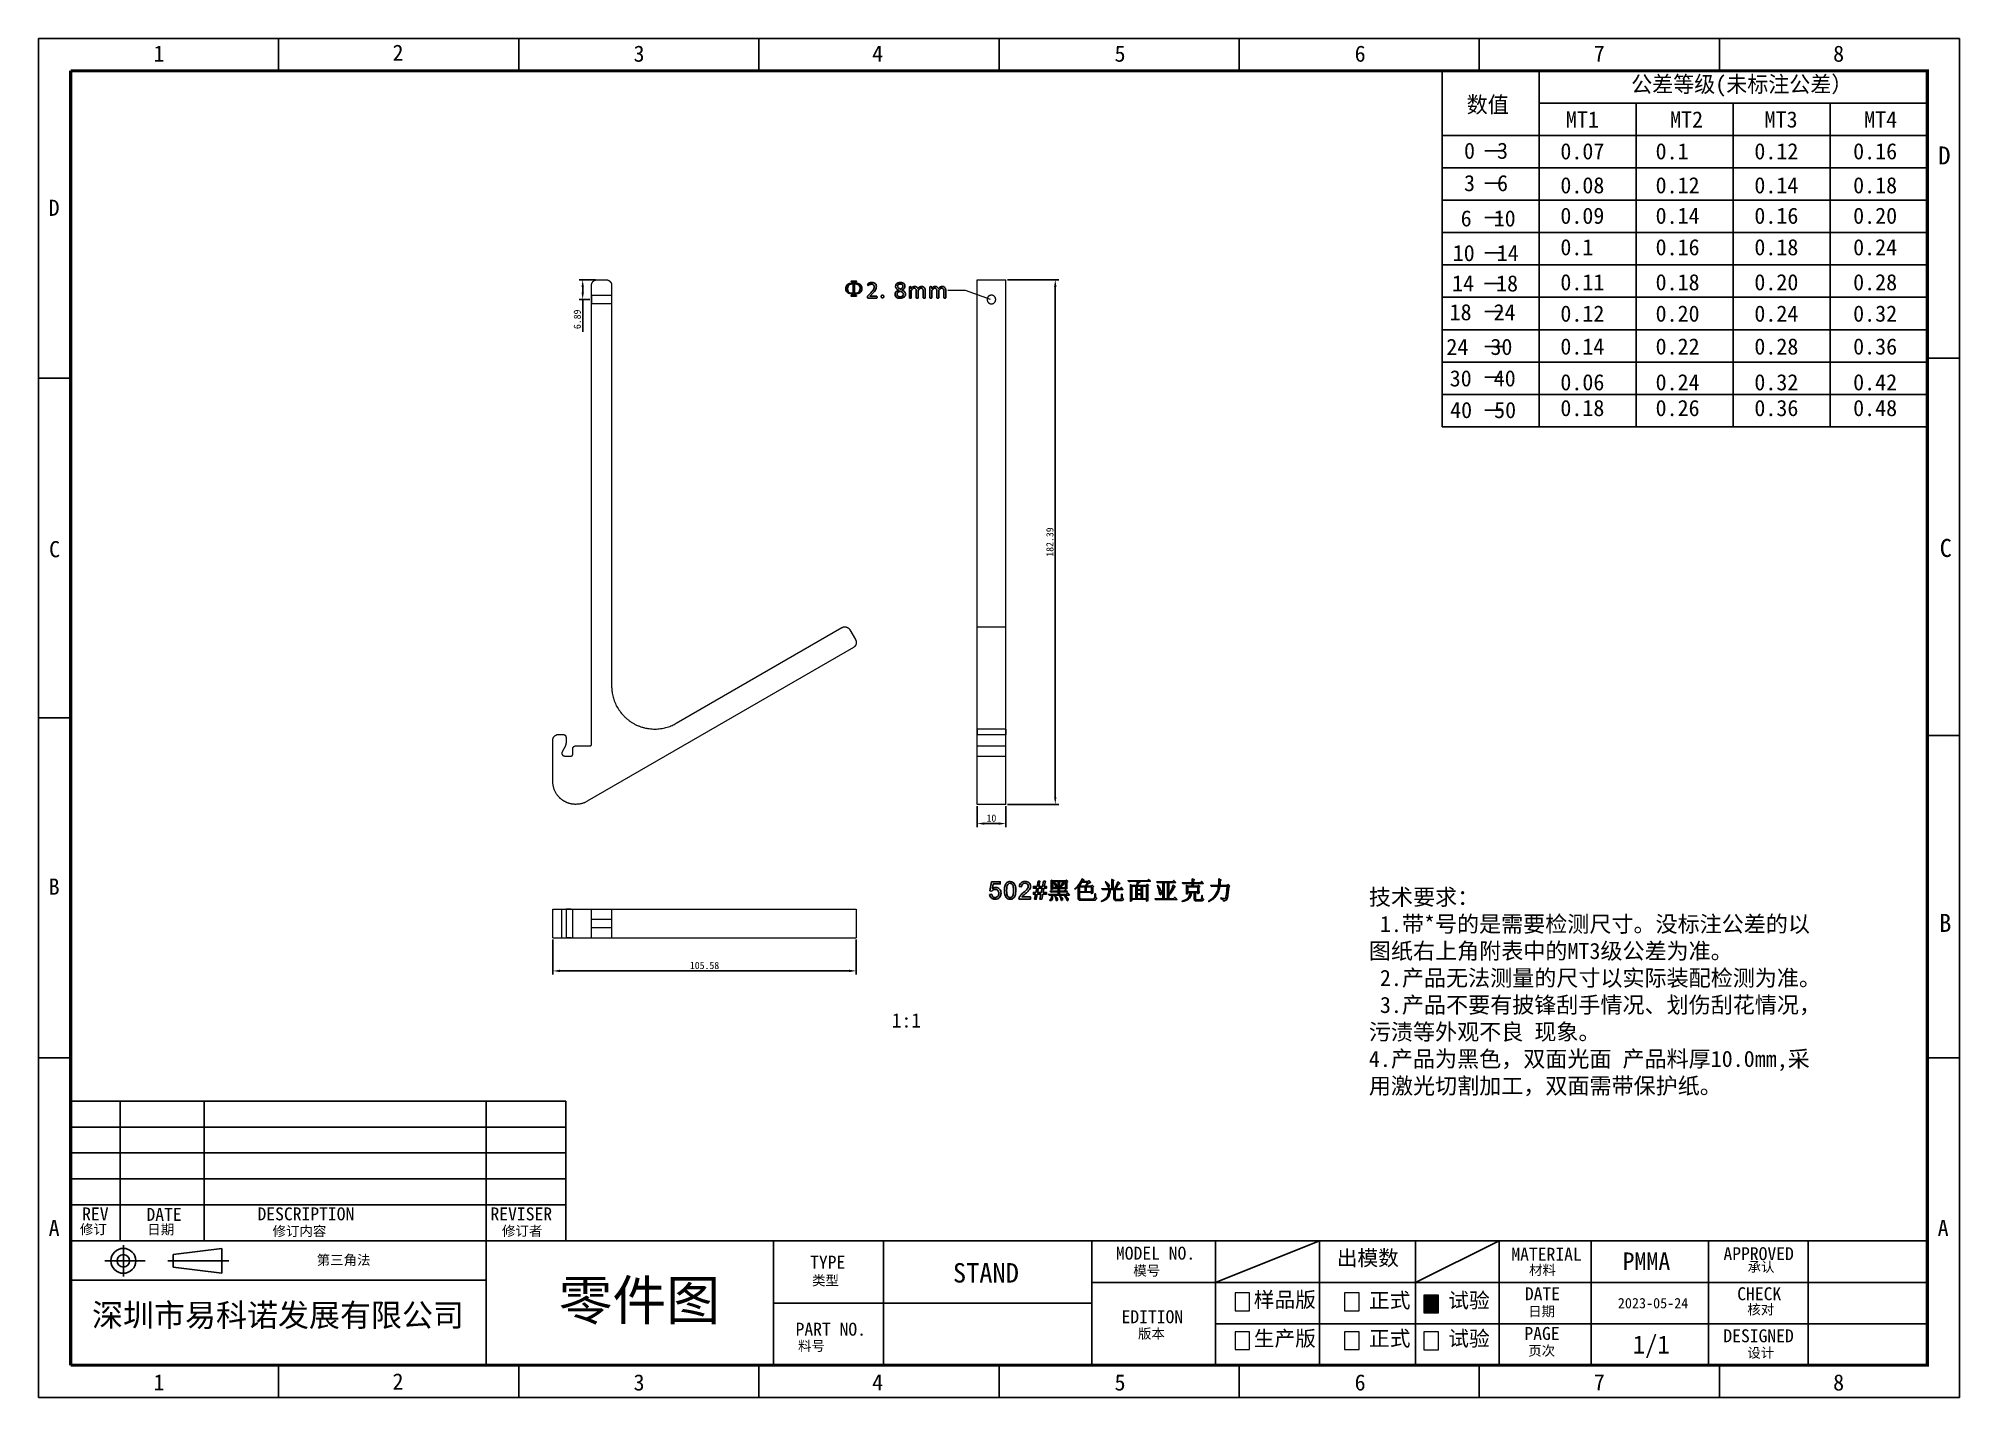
# Model space of a CAD drawing. Header units: millimetres. Extents: x 17516 to 18184, y 29403 to 29876.
import ezdxf
from ezdxf.enums import TextEntityAlignment as Align
from ezdxf.lldxf.tags import DXFTag

# ---------------------------------------------------------------- set-up
doc = ezdxf.new("R2010")
doc.units = ezdxf.units.MM
doc.header["$PDMODE"] = 2
for name, color, linetype in [('dim', 3, 'Continuous'), ('layer 1', 7, 'Continuous'), ('title bar', 7, 'Continuous')]:
    doc.layers.add(name, color=color, linetype=linetype)
doc.styles.add('style3', font='')
doc.styles.add('宝明', font='simhei.ttf')
doc.styles.get('style3').set_extended_font_data('SimSun')
tags = doc.linetypes.add('New Line1', pattern=[1, 0.5, -0.5]).pattern_tags.tags
tags[6:7] = [DXFTag(74, 4), DXFTag(75, 0), DXFTag(340, '0'), DXFTag(46, 1.0), DXFTag(50, 0.0), DXFTag(44, 0.0), DXFTag(45, 0.0)]
tags[4:5] = [DXFTag(74, 4), DXFTag(75, 0), DXFTag(340, '0'), DXFTag(46, 1.0), DXFTag(50, 0.0), DXFTag(44, 0.0), DXFTag(45, 0.0)]
tags = doc.linetypes.add('New Line2', pattern=[1, 0.5, -0.5]).pattern_tags.tags
tags[6:7] = [DXFTag(74, 4), DXFTag(75, 0), DXFTag(340, '0'), DXFTag(46, 1.0), DXFTag(50, 0.0), DXFTag(44, 0.0), DXFTag(45, 0.0)]
tags[4:5] = [DXFTag(74, 4), DXFTag(75, 0), DXFTag(340, '0'), DXFTag(46, 1.0), DXFTag(50, 0.0), DXFTag(44, 0.0), DXFTag(45, 0.0)]
tags = doc.linetypes.add('New Line3', pattern=[1, 0.5, -0.5]).pattern_tags.tags
tags[6:7] = [DXFTag(74, 4), DXFTag(75, 0), DXFTag(340, '0'), DXFTag(46, 1.0), DXFTag(50, 0.0), DXFTag(44, 0.0), DXFTag(45, 0.0)]
tags[4:5] = [DXFTag(74, 4), DXFTag(75, 0), DXFTag(340, '0'), DXFTag(46, 1.0), DXFTag(50, 0.0), DXFTag(44, 0.0), DXFTag(45, 0.0)]
tags = doc.linetypes.add('New Line4', pattern=[1, 0.5, -0.5]).pattern_tags.tags
tags[6:7] = [DXFTag(74, 4), DXFTag(75, 0), DXFTag(340, '0'), DXFTag(46, 1.0), DXFTag(50, 0.0), DXFTag(44, 0.0), DXFTag(45, 0.0)]
tags[4:5] = [DXFTag(74, 4), DXFTag(75, 0), DXFTag(340, '0'), DXFTag(46, 1.0), DXFTag(50, 0.0), DXFTag(44, 0.0), DXFTag(45, 0.0)]
tags = doc.linetypes.add('New Line5', pattern=[1, 0.5, -0.5]).pattern_tags.tags
tags[6:7] = [DXFTag(74, 4), DXFTag(75, 0), DXFTag(340, '0'), DXFTag(46, 1.0), DXFTag(50, 0.0), DXFTag(44, 0.0), DXFTag(45, 0.0)]
tags[4:5] = [DXFTag(74, 4), DXFTag(75, 0), DXFTag(340, '0'), DXFTag(46, 1.0), DXFTag(50, 0.0), DXFTag(44, 0.0), DXFTag(45, 0.0)]
tags = doc.linetypes.add('New Line6', pattern=[1, 0.5, -0.5]).pattern_tags.tags
tags[6:7] = [DXFTag(74, 4), DXFTag(75, 0), DXFTag(340, '0'), DXFTag(46, 1.0), DXFTag(50, 0.0), DXFTag(44, 0.0), DXFTag(45, 0.0)]
tags[4:5] = [DXFTag(74, 4), DXFTag(75, 0), DXFTag(340, '0'), DXFTag(46, 1.0), DXFTag(50, 0.0), DXFTag(44, 0.0), DXFTag(45, 0.0)]
tags = doc.linetypes.add('New Line7', pattern=[1, 0.5, -0.5]).pattern_tags.tags
tags[6:7] = [DXFTag(74, 4), DXFTag(75, 0), DXFTag(340, '0'), DXFTag(46, 1.0), DXFTag(50, 0.0), DXFTag(44, 0.0), DXFTag(45, 0.0)]
tags[4:5] = [DXFTag(74, 4), DXFTag(75, 0), DXFTag(340, '0'), DXFTag(46, 1.0), DXFTag(50, 0.0), DXFTag(44, 0.0), DXFTag(45, 0.0)]
tags = doc.linetypes.add('New Line8', pattern=[1, 0.5, -0.5]).pattern_tags.tags
tags[6:7] = [DXFTag(74, 4), DXFTag(75, 0), DXFTag(340, '0'), DXFTag(46, 1.0), DXFTag(50, 0.0), DXFTag(44, 0.0), DXFTag(45, 0.0)]
tags[4:5] = [DXFTag(74, 4), DXFTag(75, 0), DXFTag(340, '0'), DXFTag(46, 1.0), DXFTag(50, 0.0), DXFTag(44, 0.0), DXFTag(45, 0.0)]
tags = doc.linetypes.add('New Line9', pattern=[1, 0.5, -0.5]).pattern_tags.tags
tags[6:7] = [DXFTag(74, 4), DXFTag(75, 0), DXFTag(340, '0'), DXFTag(46, 1.0), DXFTag(50, 0.0), DXFTag(44, 0.0), DXFTag(45, 0.0)]
tags[4:5] = [DXFTag(74, 4), DXFTag(75, 0), DXFTag(340, '0'), DXFTag(46, 1.0), DXFTag(50, 0.0), DXFTag(44, 0.0), DXFTag(45, 0.0)]
doc.dimstyles.new('ISO-25', dxfattribs={"dimtxt": 2.5, "dimasz": 2.5, "dimexe": 1.25, "dimexo": 0.625, "dimtad": 1, "dimdsep": 46, "dimtxsty": 'Standard', "dimcen": 2.5, "dimclrd": 5, "dimclre": 5, "dimadec": 0, "dimazin": 0, "dimtfac": 1, "dimtmove": 0, "dimatfit": 3, "dimfxl": 1, "dimarcsym": 0})

msp = doc.modelspace()

# ---------------------------------------------------------------- texts
at = {"char_height": 5.625, "attachment_point": 1}
for s, insert, width in [('公差等级(未标注公差）', (18069.813, 29862.706), 84.58182), ('数值', (18012.597, 29855.593), 32.39392), ('MT1', (18047.118, 29850.451), 33.75), ('MT2', (18083.346, 29850.451), 33.75), ('MT3', (18116.228, 29850.451), 33.75), ('MT4', (18150.856, 29850.451), 33.75), ('0  3', (18011.672, 29839.575), 21.58994), ('3  6', (18011.672, 29828.317), 21.58994), ('6  10', (18010.503, 29816.053), 33.41948), ('10  14', (18007.738, 29803.998), 39.07583), ('14  18', (18007.508, 29793.46), 35.13244), ('18  24', (18006.653, 29783.439), 35.13244), ('24  30', (18005.538, 29771.383), 35.13244), ('30  40', (18006.688, 29760.442), 35.13244), ('40  50', (18006.826, 29749.422), 35.13244), ('{\\fSimSun|b0|i0|c134|p2;技术要求：\\P }1.{\\fSimSun|b0|i0|c134|p2;带}*{\\fSimSun|b0|i0|c134|p2;号的是需要检测尺寸。没标注公差的以图纸右上角附表中的}MT3{\\fSimSun|b0|i0|c134|p2;级公差为准。\\P }2.{\\fSimSun|b0|i0|c134|p2;产品无法测量的尺寸以实际装配检测为准。\\P }3.{\\fSimSun|b0|i0|c134|p2;产品不要有披锋刮手情况、划伤刮花情况，污渍等外观不良 现象。\\P4.产品为黑色，双面光面 产品料厚10.0mm,采用激光切割加工，双面需带保护纸。\\P\\P }', (17978.588, 29580.125), 159.25591)]:
    msp.add_mtext(s, dxfattribs=dict(at, insert=insert, width=width))
for s, insert in [('0.07', (18045.183, 29839.384)), ('0.1', (18078.304, 29839.384)), ('0.12', (18112.663, 29839.384)), ('0.16', (18147.023, 29839.384)), ('0.08', (18045.183, 29827.561)), ('0.12', (18078.304, 29827.561)), ('0.14', (18112.663, 29827.561)), ('0.18', (18147.023, 29827.561)), ('0.09', (18045.183, 29816.974)), ('0.14', (18078.304, 29816.974)), ('0.16', (18112.663, 29816.974)), ('0.20', (18147.023, 29816.974)), ('0.1', (18045.183, 29806.033)), ('0.16', (18078.304, 29806.033)), ('0.18', (18112.663, 29806.033)), ('0.24', (18147.023, 29806.033)), ('0.11', (18045.183, 29793.858)), ('0.18', (18078.304, 29793.858)), ('0.20', (18112.663, 29793.858)), ('0.28', (18147.023, 29793.858)), ('0.12', (18045.183, 29782.953)), ('0.20', (18078.304, 29782.953)), ('0.24', (18112.663, 29782.953)), ('0.32', (18147.023, 29782.953)), ('0.14', (18045.183, 29771.522)), ('0.22', (18078.304, 29771.522)), ('0.28', (18112.663, 29771.522)), ('0.36', (18147.023, 29771.522)), ('0.06', (18045.183, 29759.083)), ('0.24', (18078.304, 29759.083)), ('0.32', (18112.663, 29759.083)), ('0.42', (18147.023, 29759.083)), ('0.18', (18045.183, 29750.127)), ('0.26', (18078.304, 29750.127)), ('0.36', (18112.663, 29750.127)), ('0.48', (18147.023, 29750.127))]:
    msp.add_mtext(s, dxfattribs=dict(at, insert=insert))
at = {"color": 1, "insert": (17812.6, 29536.908), "char_height": 5, "width": 22.96376, "attachment_point": 1}
msp.add_mtext('{\\f@SimSun|b0|i0|c0|p2;1\\f@SimSun|b0|i0|c134|p2;:1}', dxfattribs=at)
at = {"color": 1, "insert": (17833.892, 29450.026), "char_height": 6.7497, "attachment_point": 1, "style": 'style3'}
msp.add_mtext('STAND', dxfattribs=at)
at = {"color": 1, "attachment_point": 1, "style": 'style3'}
for s, width, insert, char_height in [('PMMA', 20.73693, (18066.819, 29453.739), 6.1061), ('2023-05-24', 19.05171, (18065.177, 29437.921), 3.6033)]:
    msp.add_mtext_dynamic_manual_height_columns(s, width=width, gutter_width=3.088, heights=[0], dxfattribs=dict(at, insert=insert, char_height=char_height))
at = {"layer": 'title bar', "color": 0, "style": '宝明'}
for s, height, p in [('1', 5.625, (17555.796, 29867.694)), ('2', 5.625, (17638.968, 29868.028)), ('3', 5.625, (17722.807, 29867.694)), ('4', 5.625, (17805.776, 29867.694)), ('5', 5.625, (17890.115, 29867.694)), ('6', 5.625, (17973.62, 29867.694)), ('7', 5.625, (18056.792, 29867.694)), ('8', 5.625, (18140.062, 29867.694)), ('D', 6.25, (18176.647, 29831.983)), ('D', 5.625, (17519.347, 29814.119)), ('C', 5.625, (17519.506, 29695.42)), ('C', 6.25, (18177.128, 29695.533)), ('B', 5.625, (17519.347, 29578.103)), ('B', 6.25, (18176.951, 29565.18)), ('A', 5.625, (17519.347, 29459.45)), ('REV', 4.5, (17531.013, 29464.892)), ('DATE', 4.5, (17553.375, 29464.73)), ('DESCRIPTION', 4.49998, (17592.005, 29464.903)), ('REVISER', 4.5, (17673.046, 29464.89)), ('A', 5.625, (18176.413, 29459.45)), ('1', 5.625, (17555.796, 29405.748)), ('2', 5.625, (17638.968, 29406.081)), ('3', 5.625, (17722.807, 29405.748)), ('4', 5.625, (17805.776, 29405.748)), ('5', 5.625, (17890.115, 29405.748)), ('6', 5.625, (17973.62, 29405.748)), ('7', 5.625, (18056.792, 29405.748)), ('8', 5.625, (18140.062, 29405.748))]:
    msp.add_text(s, height=height, dxfattribs=at).set_placement(p)
at = {"layer": 'title bar', "color": 0, "linetype": 'Continuous', "style": '宝明'}
for s, p in [('修订', (17530.223, 29460.09)), ('日期', (17553.66, 29460.009)), ('修订内容', (17597.215, 29459.443)), ('修订者', (17677.04, 29459.521)), ('第三角法', (17612.602, 29449.407)), ('模号', (17896.595, 29445.699)), ('材料', (18034.292, 29445.955)), ('承认', (18110.305, 29446.992)), ('类型', (17784.888, 29442.292)), ('日期', (18033.989, 29431.551)), ('核对', (18110.22, 29432.181)), ('料号', (17780.03, 29419.544)), ('版本', (17898.26, 29423.812)), ('页次', (18034.004, 29417.86)), ('设计', (18110.22, 29417.14))]:
    msp.add_text(s, height=3.4306, dxfattribs=at).set_placement(p)
at = {"layer": 'title bar', "color": 0, "style": '宝明'}
for s, p in [('TYPE', (17790.336, 29450.37)), ('MODEL NO.', (17904.372, 29453.488)), ('PART NO.', (17791.41, 29427.058))]:
    msp.add_text(s, height=4.5, dxfattribs=at).set_placement(p, align=Align.MIDDLE)
for s, height, p in [('MATERIAL', 4.5, (18040.372, 29450.872)), ('APPROVED', 4.5, (18114.153, 29451.073)), ('DATE', 4.5, (18038.967, 29437.151)), ('CHECK', 4.5, (18114.354, 29437.133)), ('EDITION', 4.5, (17903.271, 29429.138)), ('PAGE', 4.5, (18038.802, 29423.328)), ('1/1', 6.3, (18076.803, 29418.586)), ('DESIGNED', 4.5, (18114.128, 29422.514))]:
    msp.add_text(s, height=height, dxfattribs=at).set_placement(p, align=Align.CENTER)
at = {"layer": 'title bar', "color": 7, "lineweight": 18, "insert": (17967.402, 29454.466), "char_height": 5.28116, "width": 28.64046, "attachment_point": 1, "style": '宝明'}
msp.add_mtext('{\\fSimSun|b0|i0|c134|p54;出模数}', dxfattribs=at)
at = {"layer": 'title bar', "color": 0, "attachment_point": 1, "style": '宝明'}
for s, insert, char_height, width in [('{\\fSimSun|b0|i0|c134|p54;零件图}', (17696.761, 29444.001), 13.72233, 226.56574), ('{\\fSimSun|b0|i0|c134|p54;深圳市易科诺发展有限公司}', (17534.441, 29435.902), 7.90406, 173.07729)]:
    msp.add_mtext(s, dxfattribs=dict(at, insert=insert, char_height=char_height, width=width))
at = {"layer": 'title bar', "color": 0, "lineweight": 18, "char_height": 5.28116, "width": 28.64046, "attachment_point": 1, "style": '宝明'}
for s, insert in [('{\\fSimSun|b0|i0|c134|p54;样品版}', (17938.53, 29439.974)), ('{\\fSimSun|b0|i0|c134|p54;正式}', (17978.642, 29439.749)), ('{\\fSimSun|b0|i0|c134|p54;试验}', (18006.192, 29439.719)), ('{\\fSimSun|b0|i0|c134|p54;生产版}', (17938.53, 29426.489)), ('{\\fSimSun|b0|i0|c134|p54;正式}', (17978.642, 29426.489)), ('{\\fSimSun|b0|i0|c134|p54;试验}', (18006.192, 29426.46))]:
    msp.add_mtext(s, dxfattribs=dict(at, insert=insert))

# ---------------------------------------------------------------- blocks, each defined once
blk = doc.blocks.new('*D9')
at = {"color": 5, "lineweight": -2}
for p, q in [((17852.91, 29791.91), (17870.75, 29791.91)), ((17869.5, 29789.41), (17869.5, 29612.02)), ((17852.91, 29609.52), (17870.75, 29609.52))]:
    blk.add_line(p, q, dxfattribs=at)
at = {"color": 5}
for points in [[(17869.08, 29789.41), (17869.92, 29789.41), (17869.5, 29791.91)], [(17869.08, 29612.02), (17869.92, 29612.02), (17869.5, 29609.52)]]:
    blk.add_solid(points, dxfattribs=at)
at = {"layer": 'Defpoints', "color": 0}
for p in [(17852.29, 29791.91), (17852.29, 29609.52), (17869.5, 29609.52)]:
    blk.add_point(p, dxfattribs=at)
at = {"color": 0, "insert": (17867.63, 29700.72), "char_height": 2.5, "attachment_point": 5, "rotation": 90}
blk.add_mtext('182.39', dxfattribs=at)
blk = doc.blocks.new('*D10')
at = {"color": 5, "lineweight": -2}
for p, q in [((17694.71, 29562.48), (17694.71, 29550.37)), ((17800.29, 29562.48), (17800.29, 29550.37)), ((17797.79, 29551.62), (17697.21, 29551.62))]:
    blk.add_line(p, q, dxfattribs=at)
at = {"color": 5}
for points in [[(17697.21, 29552.04), (17697.21, 29551.21), (17694.71, 29551.62)], [(17797.79, 29552.04), (17797.79, 29551.21), (17800.29, 29551.62)]]:
    blk.add_solid(points, dxfattribs=at)
at = {"layer": 'Defpoints', "color": 0}
for p in [(17694.71, 29563.11), (17800.29, 29563.11), (17694.71, 29551.62)]:
    blk.add_point(p, dxfattribs=at)
at = {"color": 0, "insert": (17747.5, 29553.5), "char_height": 2.5, "attachment_point": 5}
blk.add_mtext('105.58', dxfattribs=at)
blk = doc.blocks.new('*D11')
at = {"color": 5, "lineweight": -2}
for p, q in [((17842.29, 29608.9), (17842.29, 29601.58)), ((17852.29, 29608.9), (17852.29, 29601.58)), ((17849.79, 29602.83), (17844.79, 29602.83))]:
    blk.add_line(p, q, dxfattribs=at)
at = {"color": 5}
for points in [[(17844.79, 29603.25), (17844.79, 29602.42), (17842.29, 29602.83)], [(17849.79, 29603.25), (17849.79, 29602.42), (17852.29, 29602.83)]]:
    blk.add_solid(points, dxfattribs=at)
at = {"layer": 'Defpoints', "color": 0}
for p in [(17842.29, 29609.52), (17852.29, 29609.52), (17842.29, 29602.83)]:
    blk.add_point(p, dxfattribs=at)
at = {"color": 0, "insert": (17847.29, 29604.71), "char_height": 2.5, "attachment_point": 5}
blk.add_mtext('10', dxfattribs=at)
blk = doc.blocks.new('*D13')
at = {"color": 5, "lineweight": -2}
for p, q in [((17709.56, 29791.91), (17703.86, 29791.91)), ((17707.56, 29785.03), (17703.86, 29785.03)), ((17705.11, 29789.41), (17705.11, 29787.53)), ((17705.11, 29785.03), (17705.11, 29773.78))]:
    blk.add_line(p, q, dxfattribs=at)
at = {"color": 5}
for points in [[(17704.7, 29789.41), (17705.53, 29789.41), (17705.11, 29791.91)], [(17704.7, 29787.53), (17705.53, 29787.53), (17705.11, 29785.03)]]:
    blk.add_solid(points, dxfattribs=at)
at = {"layer": 'Defpoints', "color": 0}
for p in [(17710.18, 29791.91), (17705.11, 29785.03), (17708.18, 29785.03)]:
    blk.add_point(p, dxfattribs=at)
at = {"color": 0, "insert": (17703.24, 29778.15), "char_height": 2.5, "attachment_point": 5, "rotation": 90}
blk.add_mtext('6.89', dxfattribs=at)

# ---------------------------------------------------------------- dimensions: what is measured, and where the dimension line sits
at = {"color": 1}
for base, p1, p2, picture, middle in [((17705.114280317, 29785.027639128), (17710.184367226, 29791.912639128), (17708.184367226, 29785.027639128), '*D13', (17703.239280317, 29778.152639128)), ((17869.502, 29609.525), (17852.286, 29791.913), (17852.286, 29609.525), '*D9', (17867.627, 29700.719))]:
    dim = msp.add_linear_dim(base=base, p1=p1, p2=p2, angle=90, dimstyle='ISO-25', dxfattribs=at)
    dim.commit()
    dim.dimension.update_dxf_attribs({"geometry": picture, "text_midpoint": middle})
for base, p1, p2, picture, middle in [((17842.286, 29602.834), (17852.286, 29609.525), (17842.286, 29609.525), '*D11', (17847.286, 29604.709)), ((17694.712, 29551.622), (17800.289, 29563.105), (17694.712, 29563.105), '*D10', (17747.501, 29553.497))]:
    dim = msp.add_linear_dim(base=base, p1=p1, p2=p2, dimstyle='ISO-25', dxfattribs=at)
    dim.commit()
    dim.dimension.update_dxf_attribs({"geometry": picture, "text_midpoint": middle})

# ---------------------------------------------------------------- hatches: boundary and pattern name
msp.add_hatch(color=256).paths.add_polyline_path([(17997.745, 29432.691), (18002.778, 29432.691), (18002.778, 29438.927), (17997.745, 29438.927)])

# ---------------------------------------------------------------- linework, layer by layer
for p, q in [((18004.045, 29740.791), (18004.045, 29864.541)), ((18037.795, 29740.791), (18037.795, 29864.541)), ((18172.795, 29853.291), (18037.795, 29853.291)), ((18071.545, 29740.791), (18071.545, 29853.291)), ((18105.295, 29740.791), (18105.295, 29853.291)), ((18139.045, 29740.791), (18139.045, 29853.291)), ((18172.795, 29842.041), (18004.045, 29842.041)), ((18172.795, 29830.791), (18004.045, 29830.791)), ((18018.867, 29836.686), (18025.004, 29836.686)), ((18018.867, 29825.427), (18025.004, 29825.427)), ((18172.795, 29819.541), (18004.045, 29819.541)), ((18018.867, 29813.517), (18025.004, 29813.517)), ((18172.795, 29808.291), (18004.045, 29808.291)), ((18018.867, 29801.302), (18025.004, 29801.302)), ((18172.795, 29797.041), (18004.045, 29797.041)), ((18018.761, 29790.646), (18024.897, 29790.646)), ((18172.795, 29785.791), (18004.045, 29785.791)), ((18018.867, 29780.876), (18025.004, 29780.876)), ((18172.795, 29774.541), (18004.045, 29774.541)), ((18018.867, 29768.693), (18025.004, 29768.693)), ((18172.795, 29763.291), (18004.045, 29763.291)), ((18018.867, 29758.063), (18025.004, 29758.063)), ((18172.795, 29752.041), (18004.045, 29752.041)), ((18018.867, 29746.533), (18025.004, 29746.533)), ((18172.795, 29740.791), (18004.045, 29740.791))]:
    msp.add_line(p, q)
at = {"color": 4}
msp.add_line((17708.184, 29786.528), (17708.184, 29783.528), dxfattribs=at)
at = {"color": 1}
for p, q in [((17925.212, 29443.344), (17961.379, 29457.744)), ((17994.823, 29443.344), (18023.866, 29457.744))]:
    msp.add_line(p, q, dxfattribs=at)
at = {"color": 7}
for p, q in [((17961.379, 29443.344), (17961.379, 29457.744)), ((17961.379, 29443.344), (17961.379, 29414.544)), ((17994.823, 29443.344), (17994.823, 29414.544)), ((18023.866, 29428.944), (17925.212, 29428.944))]:
    msp.add_line(p, q, dxfattribs=at)
at = {"layer": 'dim', "color": 0, "lineweight": 18}
for points in [[(17932.025, 29433.437), (17937.077, 29433.437), (17937.077, 29439.674), (17932.025, 29439.674)], [(17970.153, 29433.433), (17975.186, 29433.433), (17975.186, 29439.67), (17970.153, 29439.67)], [(17997.745, 29432.691), (18002.778, 29432.691), (18002.778, 29438.927), (17997.745, 29438.927)], [(17932.025, 29419.952), (17937.077, 29419.952), (17937.077, 29426.189), (17932.025, 29426.189)], [(17970.153, 29419.952), (17975.186, 29419.952), (17975.186, 29426.189), (17970.153, 29426.189)], [(17997.745, 29419.923), (18002.778, 29419.923), (18002.778, 29426.16), (17997.745, 29426.16)]]:
    msp.add_lwpolyline(points, close=True, dxfattribs=at)
at = {"layer": 'layer 1', "lineweight": 9}
for points, knots in [([(17708.184, 29789.913), (17708.184, 29789.913), (17708.185, 29789.957), (17708.185, 29789.957), (17708.185, 29789.957), (17708.185, 29789.957), (17708.186, 29790.002), (17708.186, 29790.002), (17708.186, 29790.002), (17708.186, 29790.002), (17708.189, 29790.047), (17708.189, 29790.047), (17708.189, 29790.047), (17708.189, 29790.047), (17708.192, 29790.092), (17708.192, 29790.092), (17708.192, 29790.092), (17708.192, 29790.092), (17708.197, 29790.138), (17708.197, 29790.138), (17708.197, 29790.138), (17708.197, 29790.138), (17708.203, 29790.184), (17708.203, 29790.184), (17708.203, 29790.184), (17708.203, 29790.184), (17708.21, 29790.23), (17708.21, 29790.23), (17708.21, 29790.23), (17708.21, 29790.23), (17708.218, 29790.277), (17708.218, 29790.277), (17708.218, 29790.277), (17708.218, 29790.277), (17708.227, 29790.323), (17708.227, 29790.323), (17708.227, 29790.323), (17708.227, 29790.323), (17708.237, 29790.37), (17708.237, 29790.37), (17708.237, 29790.37), (17708.237, 29790.37), (17708.249, 29790.416), (17708.249, 29790.416), (17708.249, 29790.416), (17708.249, 29790.416), (17708.262, 29790.463), (17708.262, 29790.463), (17708.262, 29790.463), (17708.262, 29790.463), (17708.275, 29790.51), (17708.275, 29790.51), (17708.275, 29790.51), (17708.275, 29790.51), (17708.291, 29790.556), (17708.291, 29790.556), (17708.291, 29790.556), (17708.291, 29790.556), (17708.307, 29790.603), (17708.307, 29790.603), (17708.307, 29790.603), (17708.307, 29790.603), (17708.325, 29790.649), (17708.325, 29790.649), (17708.325, 29790.649), (17708.325, 29790.649), (17708.344, 29790.695), (17708.344, 29790.695), (17708.344, 29790.695), (17708.344, 29790.695), (17708.364, 29790.741), (17708.364, 29790.741), (17708.364, 29790.741), (17708.364, 29790.741), (17708.385, 29790.786), (17708.385, 29790.786), (17708.385, 29790.786), (17708.385, 29790.786), (17708.408, 29790.831), (17708.408, 29790.831), (17708.408, 29790.831), (17708.408, 29790.831), (17708.432, 29790.876), (17708.432, 29790.876), (17708.432, 29790.876), (17708.432, 29790.876), (17708.457, 29790.92), (17708.457, 29790.92), (17708.457, 29790.92), (17708.457, 29790.92), (17708.483, 29790.964), (17708.483, 29790.964), (17708.483, 29790.964), (17708.483, 29790.964), (17708.51, 29791.007), (17708.51, 29791.007), (17708.51, 29791.007), (17708.51, 29791.007), (17708.539, 29791.05), (17708.539, 29791.05), (17708.539, 29791.05), (17708.539, 29791.05), (17708.569, 29791.092), (17708.569, 29791.092), (17708.569, 29791.092), (17708.569, 29791.092), (17708.6, 29791.133), (17708.6, 29791.133), (17708.6, 29791.133), (17708.6, 29791.133), (17708.632, 29791.173), (17708.632, 29791.173), (17708.632, 29791.173), (17708.632, 29791.173), (17708.665, 29791.213), (17708.665, 29791.213), (17708.665, 29791.213), (17708.665, 29791.213), (17708.699, 29791.252), (17708.699, 29791.252), (17708.699, 29791.252), (17708.699, 29791.252), (17708.734, 29791.29), (17708.734, 29791.29), (17708.734, 29791.29), (17708.734, 29791.29), (17708.77, 29791.327), (17708.77, 29791.327), (17708.77, 29791.327), (17708.77, 29791.327), (17708.807, 29791.363), (17708.807, 29791.363), (17708.807, 29791.363), (17708.807, 29791.363), (17708.845, 29791.398), (17708.845, 29791.398), (17708.845, 29791.398), (17708.845, 29791.398), (17708.884, 29791.432), (17708.884, 29791.432), (17708.884, 29791.432), (17708.884, 29791.432), (17708.924, 29791.465), (17708.924, 29791.465), (17708.924, 29791.465), (17708.924, 29791.465), (17708.964, 29791.497), (17708.964, 29791.497), (17708.964, 29791.497), (17708.964, 29791.497), (17709.005, 29791.528), (17709.005, 29791.528), (17709.005, 29791.528), (17709.005, 29791.528), (17709.047, 29791.558), (17709.047, 29791.558), (17709.047, 29791.558), (17709.047, 29791.558), (17709.09, 29791.587), (17709.09, 29791.587), (17709.09, 29791.587), (17709.09, 29791.587), (17709.133, 29791.614), (17709.133, 29791.614), (17709.133, 29791.614), (17709.133, 29791.614), (17709.177, 29791.64), (17709.177, 29791.64), (17709.177, 29791.64), (17709.177, 29791.64), (17709.221, 29791.665), (17709.221, 29791.665), (17709.221, 29791.665), (17709.221, 29791.665), (17709.266, 29791.689), (17709.266, 29791.689), (17709.266, 29791.689), (17709.266, 29791.689), (17709.311, 29791.712), (17709.311, 29791.712), (17709.311, 29791.712), (17709.311, 29791.712), (17709.356, 29791.733), (17709.356, 29791.733), (17709.356, 29791.733), (17709.356, 29791.733), (17709.402, 29791.753), (17709.402, 29791.753), (17709.402, 29791.753), (17709.402, 29791.753), (17709.448, 29791.772), (17709.448, 29791.772), (17709.448, 29791.772), (17709.448, 29791.772), (17709.494, 29791.79), (17709.494, 29791.79), (17709.494, 29791.79), (17709.494, 29791.79), (17709.541, 29791.806), (17709.541, 29791.806), (17709.541, 29791.806), (17709.541, 29791.806), (17709.587, 29791.821), (17709.587, 29791.821), (17709.587, 29791.821), (17709.587, 29791.821), (17709.634, 29791.835), (17709.634, 29791.835), (17709.634, 29791.835), (17709.634, 29791.835), (17709.681, 29791.848), (17709.681, 29791.848), (17709.681, 29791.848), (17709.681, 29791.848), (17709.727, 29791.86), (17709.727, 29791.86), (17709.727, 29791.86), (17709.727, 29791.86), (17709.774, 29791.87), (17709.774, 29791.87), (17709.774, 29791.87), (17709.774, 29791.87), (17709.82, 29791.879), (17709.82, 29791.879), (17709.82, 29791.879), (17709.82, 29791.879), (17709.867, 29791.887), (17709.867, 29791.887), (17709.867, 29791.887), (17709.867, 29791.887), (17709.913, 29791.894), (17709.913, 29791.894), (17709.913, 29791.894), (17709.913, 29791.894), (17709.959, 29791.9), (17709.959, 29791.9), (17709.959, 29791.9), (17709.959, 29791.9), (17710.005, 29791.905), (17710.005, 29791.905), (17710.005, 29791.905), (17710.005, 29791.905), (17710.05, 29791.908), (17710.05, 29791.908), (17710.05, 29791.908), (17710.05, 29791.908), (17710.095, 29791.911), (17710.095, 29791.911), (17710.095, 29791.911), (17710.095, 29791.911), (17710.14, 29791.912), (17710.14, 29791.912), (17710.14, 29791.912), (17710.14, 29791.912), (17710.184, 29791.913), (17710.184, 29791.913)], [0, 0, 0, 0, 0.0153846, 0.0153846, 0.0153846, 0.0153846, 0.0307692, 0.0307692, 0.0307692, 0.0307692, 0.0461538, 0.0461538, 0.0461538, 0.0461538, 0.0615385, 0.0615385, 0.0615385, 0.0615385, 0.0769231, 0.0769231, 0.0769231, 0.0769231, 0.0923077, 0.0923077, 0.0923077, 0.0923077, 0.1076923, 0.1076923, 0.1076923, 0.1076923, 0.1230769, 0.1230769, 0.1230769, 0.1230769, 0.1384615, 0.1384615, 0.1384615, 0.1384615, 0.1538462, 0.1538462, 0.1538462, 0.1538462, 0.1692308, 0.1692308, 0.1692308, 0.1692308, 0.1846154, 0.1846154, 0.1846154, 0.1846154, 0.2, 0.2, 0.2, 0.2, 0.2153846, 0.2153846, 0.2153846, 0.2153846, 0.2307692, 0.2307692, 0.2307692, 0.2307692, 0.2461538, 0.2461538, 0.2461538, 0.2461538, 0.2615385, 0.2615385, 0.2615385, 0.2615385, 0.2769231, 0.2769231, 0.2769231, 0.2769231, 0.2923077, 0.2923077, 0.2923077, 0.2923077, 0.3076923, 0.3076923, 0.3076923, 0.3076923, 0.3230769, 0.3230769, 0.3230769, 0.3230769, 0.3384615, 0.3384615, 0.3384615, 0.3384615, 0.3538462, 0.3538462, 0.3538462, 0.3538462, 0.3692308, 0.3692308, 0.3692308, 0.3692308, 0.3846154, 0.3846154, 0.3846154, 0.3846154, 0.4, 0.4, 0.4, 0.4, 0.4153846, 0.4153846, 0.4153846, 0.4153846, 0.4307692, 0.4307692, 0.4307692, 0.4307692, 0.4461538, 0.4461538, 0.4461538, 0.4461538, 0.4615385, 0.4615385, 0.4615385, 0.4615385, 0.4769231, 0.4769231, 0.4769231, 0.4769231, 0.4923077, 0.4923077, 0.4923077, 0.4923077, 0.5076923, 0.5076923, 0.5076923, 0.5076923, 0.5230769, 0.5230769, 0.5230769, 0.5230769, 0.5384615, 0.5384615, 0.5384615, 0.5384615, 0.5538462, 0.5538462, 0.5538462, 0.5538462, 0.5692308, 0.5692308, 0.5692308, 0.5692308, 0.5846154, 0.5846154, 0.5846154, 0.5846154, 0.6, 0.6, 0.6, 0.6, 0.6153846, 0.6153846, 0.6153846, 0.6153846, 0.6307692, 0.6307692, 0.6307692, 0.6307692, 0.6461538, 0.6461538, 0.6461538, 0.6461538, 0.6615385, 0.6615385, 0.6615385, 0.6615385, 0.6769231, 0.6769231, 0.6769231, 0.6769231, 0.6923077, 0.6923077, 0.6923077, 0.6923077, 0.7076923, 0.7076923, 0.7076923, 0.7076923, 0.7230769, 0.7230769, 0.7230769, 0.7230769, 0.7384615, 0.7384615, 0.7384615, 0.7384615, 0.7538462, 0.7538462, 0.7538462, 0.7538462, 0.7692308, 0.7692308, 0.7692308, 0.7692308, 0.7846154, 0.7846154, 0.7846154, 0.7846154, 0.8, 0.8, 0.8, 0.8, 0.8153846, 0.8153846, 0.8153846, 0.8153846, 0.8307692, 0.8307692, 0.8307692, 0.8307692, 0.8461538, 0.8461538, 0.8461538, 0.8461538, 0.8615385, 0.8615385, 0.8615385, 0.8615385, 0.8769231, 0.8769231, 0.8769231, 0.8769231, 0.8923077, 0.8923077, 0.8923077, 0.8923077, 0.9076923, 0.9076923, 0.9076923, 0.9076923, 0.9230769, 0.9230769, 0.9230769, 0.9230769, 0.9384615, 0.9384615, 0.9384615, 0.9384615, 0.9538462, 0.9538462, 0.9538462, 0.9538462, 0.9692308, 0.9692308, 0.9692308, 0.9692308, 1, 1, 1, 1]), ([(17713.184, 29791.913), (17713.184, 29791.913), (17713.229, 29791.912), (17713.229, 29791.912), (17713.229, 29791.912), (17713.229, 29791.912), (17713.273, 29791.911), (17713.273, 29791.911), (17713.273, 29791.911), (17713.273, 29791.911), (17713.319, 29791.908), (17713.319, 29791.908), (17713.319, 29791.908), (17713.319, 29791.908), (17713.364, 29791.905), (17713.364, 29791.905), (17713.364, 29791.905), (17713.364, 29791.905), (17713.41, 29791.9), (17713.41, 29791.9), (17713.41, 29791.9), (17713.41, 29791.9), (17713.456, 29791.894), (17713.456, 29791.894), (17713.456, 29791.894), (17713.456, 29791.894), (17713.502, 29791.887), (17713.502, 29791.887), (17713.502, 29791.887), (17713.502, 29791.887), (17713.548, 29791.879), (17713.548, 29791.879), (17713.548, 29791.879), (17713.548, 29791.879), (17713.595, 29791.87), (17713.595, 29791.87), (17713.595, 29791.87), (17713.595, 29791.87), (17713.641, 29791.86), (17713.641, 29791.86), (17713.641, 29791.86), (17713.641, 29791.86), (17713.688, 29791.848), (17713.688, 29791.848), (17713.688, 29791.848), (17713.688, 29791.848), (17713.735, 29791.835), (17713.735, 29791.835), (17713.735, 29791.835), (17713.735, 29791.835), (17713.781, 29791.821), (17713.781, 29791.821), (17713.781, 29791.821), (17713.781, 29791.821), (17713.828, 29791.806), (17713.828, 29791.806), (17713.828, 29791.806), (17713.828, 29791.806), (17713.874, 29791.79), (17713.874, 29791.79), (17713.874, 29791.79), (17713.874, 29791.79), (17713.921, 29791.772), (17713.921, 29791.772), (17713.921, 29791.772), (17713.921, 29791.772), (17713.967, 29791.753), (17713.967, 29791.753), (17713.967, 29791.753), (17713.967, 29791.753), (17714.012, 29791.733), (17714.012, 29791.733), (17714.012, 29791.733), (17714.012, 29791.733), (17714.058, 29791.712), (17714.058, 29791.712), (17714.058, 29791.712), (17714.058, 29791.712), (17714.103, 29791.689), (17714.103, 29791.689), (17714.103, 29791.689), (17714.103, 29791.689), (17714.148, 29791.665), (17714.148, 29791.665), (17714.148, 29791.665), (17714.148, 29791.665), (17714.192, 29791.64), (17714.192, 29791.64), (17714.192, 29791.64), (17714.192, 29791.64), (17714.236, 29791.614), (17714.236, 29791.614), (17714.236, 29791.614), (17714.236, 29791.614), (17714.279, 29791.587), (17714.279, 29791.587), (17714.279, 29791.587), (17714.279, 29791.587), (17714.321, 29791.558), (17714.321, 29791.558), (17714.321, 29791.558), (17714.321, 29791.558), (17714.363, 29791.528), (17714.363, 29791.528), (17714.363, 29791.528), (17714.363, 29791.528), (17714.404, 29791.497), (17714.404, 29791.497), (17714.404, 29791.497), (17714.404, 29791.497), (17714.445, 29791.465), (17714.445, 29791.465), (17714.445, 29791.465), (17714.445, 29791.465), (17714.485, 29791.432), (17714.485, 29791.432), (17714.485, 29791.432), (17714.485, 29791.432), (17714.523, 29791.398), (17714.523, 29791.398), (17714.523, 29791.398), (17714.523, 29791.398), (17714.561, 29791.363), (17714.561, 29791.363), (17714.561, 29791.363), (17714.561, 29791.363), (17714.599, 29791.327), (17714.599, 29791.327), (17714.599, 29791.327), (17714.599, 29791.327), (17714.635, 29791.29), (17714.635, 29791.29), (17714.635, 29791.29), (17714.635, 29791.29), (17714.67, 29791.252), (17714.67, 29791.252), (17714.67, 29791.252), (17714.67, 29791.252), (17714.704, 29791.213), (17714.704, 29791.213), (17714.704, 29791.213), (17714.704, 29791.213), (17714.737, 29791.173), (17714.737, 29791.173), (17714.737, 29791.173), (17714.737, 29791.173), (17714.769, 29791.133), (17714.769, 29791.133), (17714.769, 29791.133), (17714.769, 29791.133), (17714.8, 29791.092), (17714.8, 29791.092), (17714.8, 29791.092), (17714.8, 29791.092), (17714.83, 29791.05), (17714.83, 29791.05), (17714.83, 29791.05), (17714.83, 29791.05), (17714.858, 29791.007), (17714.858, 29791.007), (17714.858, 29791.007), (17714.858, 29791.007), (17714.886, 29790.964), (17714.886, 29790.964), (17714.886, 29790.964), (17714.886, 29790.964), (17714.912, 29790.92), (17714.912, 29790.92), (17714.912, 29790.92), (17714.912, 29790.92), (17714.937, 29790.876), (17714.937, 29790.876), (17714.937, 29790.876), (17714.937, 29790.876), (17714.961, 29790.831), (17714.961, 29790.831), (17714.961, 29790.831), (17714.961, 29790.831), (17714.983, 29790.786), (17714.983, 29790.786), (17714.983, 29790.786), (17714.983, 29790.786), (17715.005, 29790.741), (17715.005, 29790.741), (17715.005, 29790.741), (17715.005, 29790.741), (17715.025, 29790.695), (17715.025, 29790.695), (17715.025, 29790.695), (17715.025, 29790.695), (17715.044, 29790.649), (17715.044, 29790.649), (17715.044, 29790.649), (17715.044, 29790.649), (17715.062, 29790.603), (17715.062, 29790.603), (17715.062, 29790.603), (17715.062, 29790.603), (17715.078, 29790.556), (17715.078, 29790.556), (17715.078, 29790.556), (17715.078, 29790.556), (17715.093, 29790.51), (17715.093, 29790.51), (17715.093, 29790.51), (17715.093, 29790.51), (17715.107, 29790.463), (17715.107, 29790.463), (17715.107, 29790.463), (17715.107, 29790.463), (17715.12, 29790.416), (17715.12, 29790.416), (17715.12, 29790.416), (17715.12, 29790.416), (17715.131, 29790.37), (17715.131, 29790.37), (17715.131, 29790.37), (17715.131, 29790.37), (17715.142, 29790.323), (17715.142, 29790.323), (17715.142, 29790.323), (17715.142, 29790.323), (17715.151, 29790.277), (17715.151, 29790.277), (17715.151, 29790.277), (17715.151, 29790.277), (17715.159, 29790.23), (17715.159, 29790.23), (17715.159, 29790.23), (17715.159, 29790.23), (17715.166, 29790.184), (17715.166, 29790.184), (17715.166, 29790.184), (17715.166, 29790.184), (17715.172, 29790.138), (17715.172, 29790.138), (17715.172, 29790.138), (17715.172, 29790.138), (17715.176, 29790.092), (17715.176, 29790.092), (17715.176, 29790.092), (17715.176, 29790.092), (17715.18, 29790.047), (17715.18, 29790.047), (17715.18, 29790.047), (17715.18, 29790.047), (17715.182, 29790.002), (17715.182, 29790.002), (17715.182, 29790.002), (17715.182, 29790.002), (17715.184, 29789.957), (17715.184, 29789.957), (17715.184, 29789.957), (17715.184, 29789.957), (17715.184, 29789.913), (17715.184, 29789.913)], [0, 0, 0, 0, 0.0153846, 0.0153846, 0.0153846, 0.0153846, 0.0307692, 0.0307692, 0.0307692, 0.0307692, 0.0461538, 0.0461538, 0.0461538, 0.0461538, 0.0615385, 0.0615385, 0.0615385, 0.0615385, 0.0769231, 0.0769231, 0.0769231, 0.0769231, 0.0923077, 0.0923077, 0.0923077, 0.0923077, 0.1076923, 0.1076923, 0.1076923, 0.1076923, 0.1230769, 0.1230769, 0.1230769, 0.1230769, 0.1384615, 0.1384615, 0.1384615, 0.1384615, 0.1538462, 0.1538462, 0.1538462, 0.1538462, 0.1692308, 0.1692308, 0.1692308, 0.1692308, 0.1846154, 0.1846154, 0.1846154, 0.1846154, 0.2, 0.2, 0.2, 0.2, 0.2153846, 0.2153846, 0.2153846, 0.2153846, 0.2307692, 0.2307692, 0.2307692, 0.2307692, 0.2461538, 0.2461538, 0.2461538, 0.2461538, 0.2615385, 0.2615385, 0.2615385, 0.2615385, 0.2769231, 0.2769231, 0.2769231, 0.2769231, 0.2923077, 0.2923077, 0.2923077, 0.2923077, 0.3076923, 0.3076923, 0.3076923, 0.3076923, 0.3230769, 0.3230769, 0.3230769, 0.3230769, 0.3384615, 0.3384615, 0.3384615, 0.3384615, 0.3538462, 0.3538462, 0.3538462, 0.3538462, 0.3692308, 0.3692308, 0.3692308, 0.3692308, 0.3846154, 0.3846154, 0.3846154, 0.3846154, 0.4, 0.4, 0.4, 0.4, 0.4153846, 0.4153846, 0.4153846, 0.4153846, 0.4307692, 0.4307692, 0.4307692, 0.4307692, 0.4461538, 0.4461538, 0.4461538, 0.4461538, 0.4615385, 0.4615385, 0.4615385, 0.4615385, 0.4769231, 0.4769231, 0.4769231, 0.4769231, 0.4923077, 0.4923077, 0.4923077, 0.4923077, 0.5076923, 0.5076923, 0.5076923, 0.5076923, 0.5230769, 0.5230769, 0.5230769, 0.5230769, 0.5384615, 0.5384615, 0.5384615, 0.5384615, 0.5538462, 0.5538462, 0.5538462, 0.5538462, 0.5692308, 0.5692308, 0.5692308, 0.5692308, 0.5846154, 0.5846154, 0.5846154, 0.5846154, 0.6, 0.6, 0.6, 0.6, 0.6153846, 0.6153846, 0.6153846, 0.6153846, 0.6307692, 0.6307692, 0.6307692, 0.6307692, 0.6461538, 0.6461538, 0.6461538, 0.6461538, 0.6615385, 0.6615385, 0.6615385, 0.6615385, 0.6769231, 0.6769231, 0.6769231, 0.6769231, 0.6923077, 0.6923077, 0.6923077, 0.6923077, 0.7076923, 0.7076923, 0.7076923, 0.7076923, 0.7230769, 0.7230769, 0.7230769, 0.7230769, 0.7384615, 0.7384615, 0.7384615, 0.7384615, 0.7538462, 0.7538462, 0.7538462, 0.7538462, 0.7692308, 0.7692308, 0.7692308, 0.7692308, 0.7846154, 0.7846154, 0.7846154, 0.7846154, 0.8, 0.8, 0.8, 0.8, 0.8153846, 0.8153846, 0.8153846, 0.8153846, 0.8307692, 0.8307692, 0.8307692, 0.8307692, 0.8461538, 0.8461538, 0.8461538, 0.8461538, 0.8615385, 0.8615385, 0.8615385, 0.8615385, 0.8769231, 0.8769231, 0.8769231, 0.8769231, 0.8923077, 0.8923077, 0.8923077, 0.8923077, 0.9076923, 0.9076923, 0.9076923, 0.9076923, 0.9230769, 0.9230769, 0.9230769, 0.9230769, 0.9384615, 0.9384615, 0.9384615, 0.9384615, 0.9538462, 0.9538462, 0.9538462, 0.9538462, 0.9692308, 0.9692308, 0.9692308, 0.9692308, 1, 1, 1, 1]), ([(17842.286, 29789.913), (17842.286, 29789.913), (17842.286, 29791.327), (17842.286, 29791.327), (17842.286, 29791.327), (17842.286, 29791.327), (17842.286, 29791.772), (17842.286, 29791.772), (17842.286, 29791.772), (17842.286, 29791.772), (17842.286, 29791.879), (17842.286, 29791.879), (17842.286, 29791.879), (17842.286, 29791.879), (17842.286, 29791.905), (17842.286, 29791.905), (17842.286, 29791.905), (17842.286, 29791.905), (17842.286, 29791.911), (17842.286, 29791.911), (17842.286, 29791.911), (17842.286, 29791.911), (17842.286, 29791.912), (17842.286, 29791.912), (17842.286, 29791.912), (17842.286, 29791.912), (17842.286, 29791.912), (17842.286, 29791.912), (17842.286, 29791.912), (17842.286, 29791.912), (17842.286, 29791.913), (17842.286, 29791.913), (17842.286, 29791.913), (17842.286, 29791.913), (17842.286, 29791.913), (17842.286, 29791.913)], [0, 0, 0, 0, 0.1, 0.1, 0.1, 0.1, 0.2, 0.2, 0.2, 0.2, 0.3, 0.3, 0.3, 0.3, 0.4, 0.4, 0.4, 0.4, 0.5, 0.5, 0.5, 0.5, 0.6, 0.6, 0.6, 0.6, 0.7, 0.7, 0.7, 0.7, 0.8, 0.8, 0.8, 0.8, 1, 1, 1, 1]), ([(17852.286, 29789.913), (17852.286, 29789.913), (17852.286, 29791.327), (17852.286, 29791.327), (17852.286, 29791.327), (17852.286, 29791.327), (17852.286, 29791.772), (17852.286, 29791.772), (17852.286, 29791.772), (17852.286, 29791.772), (17852.286, 29791.879), (17852.286, 29791.879), (17852.286, 29791.879), (17852.286, 29791.879), (17852.286, 29791.905), (17852.286, 29791.905), (17852.286, 29791.905), (17852.286, 29791.905), (17852.286, 29791.911), (17852.286, 29791.911), (17852.286, 29791.911), (17852.286, 29791.911), (17852.286, 29791.912), (17852.286, 29791.912), (17852.286, 29791.912), (17852.286, 29791.912), (17852.286, 29791.912), (17852.286, 29791.912), (17852.286, 29791.912), (17852.286, 29791.912), (17852.286, 29791.913), (17852.286, 29791.913), (17852.286, 29791.913), (17852.286, 29791.913), (17852.286, 29791.913), (17852.286, 29791.913)], [0, 0, 0, 0, 0.1, 0.1, 0.1, 0.1, 0.2, 0.2, 0.2, 0.2, 0.3, 0.3, 0.3, 0.3, 0.4, 0.4, 0.4, 0.4, 0.5, 0.5, 0.5, 0.5, 0.6, 0.6, 0.6, 0.6, 0.7, 0.7, 0.7, 0.7, 0.8, 0.8, 0.8, 0.8, 1, 1, 1, 1]), ([(17848.786, 29785.028), (17848.786, 29785.028), (17848.786, 29784.994), (17848.786, 29784.994), (17848.786, 29784.994), (17848.786, 29784.994), (17848.785, 29784.961), (17848.785, 29784.961), (17848.785, 29784.961), (17848.785, 29784.961), (17848.783, 29784.927), (17848.783, 29784.927), (17848.783, 29784.927), (17848.783, 29784.927), (17848.78, 29784.893), (17848.78, 29784.893), (17848.78, 29784.893), (17848.78, 29784.893), (17848.777, 29784.859), (17848.777, 29784.859), (17848.777, 29784.859), (17848.777, 29784.859), (17848.773, 29784.824), (17848.773, 29784.824), (17848.773, 29784.824), (17848.773, 29784.824), (17848.767, 29784.79), (17848.767, 29784.79), (17848.767, 29784.79), (17848.767, 29784.79), (17848.761, 29784.755), (17848.761, 29784.755), (17848.761, 29784.755), (17848.761, 29784.755), (17848.755, 29784.72), (17848.755, 29784.72), (17848.755, 29784.72), (17848.755, 29784.72), (17848.747, 29784.685), (17848.747, 29784.685), (17848.747, 29784.685), (17848.747, 29784.685), (17848.738, 29784.65), (17848.738, 29784.65), (17848.738, 29784.65), (17848.738, 29784.65), (17848.729, 29784.615), (17848.729, 29784.615), (17848.729, 29784.615), (17848.729, 29784.615), (17848.718, 29784.58), (17848.718, 29784.58), (17848.718, 29784.58), (17848.718, 29784.58), (17848.707, 29784.545), (17848.707, 29784.545), (17848.707, 29784.545), (17848.707, 29784.545), (17848.694, 29784.51), (17848.694, 29784.51), (17848.694, 29784.51), (17848.694, 29784.51), (17848.681, 29784.476), (17848.681, 29784.476), (17848.681, 29784.476), (17848.681, 29784.476), (17848.667, 29784.441), (17848.667, 29784.441), (17848.667, 29784.441), (17848.667, 29784.441), (17848.652, 29784.407), (17848.652, 29784.407), (17848.652, 29784.407), (17848.652, 29784.407), (17848.636, 29784.373), (17848.636, 29784.373), (17848.636, 29784.373), (17848.636, 29784.373), (17848.619, 29784.339), (17848.619, 29784.339), (17848.619, 29784.339), (17848.619, 29784.339), (17848.601, 29784.305), (17848.601, 29784.305), (17848.601, 29784.305), (17848.601, 29784.305), (17848.582, 29784.272), (17848.582, 29784.272), (17848.582, 29784.272), (17848.582, 29784.272), (17848.563, 29784.239), (17848.563, 29784.239), (17848.563, 29784.239), (17848.563, 29784.239), (17848.542, 29784.207), (17848.542, 29784.207), (17848.542, 29784.207), (17848.542, 29784.207), (17848.52, 29784.175), (17848.52, 29784.175), (17848.52, 29784.175), (17848.52, 29784.175), (17848.498, 29784.144), (17848.498, 29784.144), (17848.498, 29784.144), (17848.498, 29784.144), (17848.475, 29784.113), (17848.475, 29784.113), (17848.475, 29784.113), (17848.475, 29784.113), (17848.451, 29784.082), (17848.451, 29784.082), (17848.451, 29784.082), (17848.451, 29784.082), (17848.426, 29784.052), (17848.426, 29784.052), (17848.426, 29784.052), (17848.426, 29784.052), (17848.401, 29784.023), (17848.401, 29784.023), (17848.401, 29784.023), (17848.401, 29784.023), (17848.374, 29783.995), (17848.374, 29783.995), (17848.374, 29783.995), (17848.374, 29783.995), (17848.347, 29783.967), (17848.347, 29783.967), (17848.347, 29783.967), (17848.347, 29783.967), (17848.319, 29783.94), (17848.319, 29783.94), (17848.319, 29783.94), (17848.319, 29783.94), (17848.291, 29783.914), (17848.291, 29783.914), (17848.291, 29783.914), (17848.291, 29783.914), (17848.262, 29783.888), (17848.262, 29783.888), (17848.262, 29783.888), (17848.262, 29783.888), (17848.232, 29783.863), (17848.232, 29783.863), (17848.232, 29783.863), (17848.232, 29783.863), (17848.202, 29783.839), (17848.202, 29783.839), (17848.202, 29783.839), (17848.202, 29783.839), (17848.171, 29783.816), (17848.171, 29783.816), (17848.171, 29783.816), (17848.171, 29783.816), (17848.139, 29783.794), (17848.139, 29783.794), (17848.139, 29783.794), (17848.139, 29783.794), (17848.107, 29783.772), (17848.107, 29783.772), (17848.107, 29783.772), (17848.107, 29783.772), (17848.075, 29783.752), (17848.075, 29783.752), (17848.075, 29783.752), (17848.075, 29783.752), (17848.042, 29783.732), (17848.042, 29783.732), (17848.042, 29783.732), (17848.042, 29783.732), (17848.009, 29783.713), (17848.009, 29783.713), (17848.009, 29783.713), (17848.009, 29783.713), (17847.975, 29783.695), (17847.975, 29783.695), (17847.975, 29783.695), (17847.975, 29783.695), (17847.942, 29783.678), (17847.942, 29783.678), (17847.942, 29783.678), (17847.942, 29783.678), (17847.907, 29783.662), (17847.907, 29783.662), (17847.907, 29783.662), (17847.907, 29783.662), (17847.873, 29783.647), (17847.873, 29783.647), (17847.873, 29783.647), (17847.873, 29783.647), (17847.839, 29783.633), (17847.839, 29783.633), (17847.839, 29783.633), (17847.839, 29783.633), (17847.804, 29783.62), (17847.804, 29783.62), (17847.804, 29783.62), (17847.804, 29783.62), (17847.769, 29783.607), (17847.769, 29783.607), (17847.769, 29783.607), (17847.769, 29783.607), (17847.734, 29783.596), (17847.734, 29783.596), (17847.734, 29783.596), (17847.734, 29783.596), (17847.699, 29783.586), (17847.699, 29783.586), (17847.699, 29783.586), (17847.699, 29783.586), (17847.664, 29783.576), (17847.664, 29783.576), (17847.664, 29783.576), (17847.664, 29783.576), (17847.629, 29783.567), (17847.629, 29783.567), (17847.629, 29783.567), (17847.629, 29783.567), (17847.594, 29783.56), (17847.594, 29783.56), (17847.594, 29783.56), (17847.594, 29783.56), (17847.559, 29783.553), (17847.559, 29783.553), (17847.559, 29783.553), (17847.559, 29783.553), (17847.525, 29783.547), (17847.525, 29783.547), (17847.525, 29783.547), (17847.525, 29783.547), (17847.49, 29783.542), (17847.49, 29783.542), (17847.49, 29783.542), (17847.49, 29783.542), (17847.456, 29783.537), (17847.456, 29783.537), (17847.456, 29783.537), (17847.456, 29783.537), (17847.421, 29783.534), (17847.421, 29783.534), (17847.421, 29783.534), (17847.421, 29783.534), (17847.387, 29783.531), (17847.387, 29783.531), (17847.387, 29783.531), (17847.387, 29783.531), (17847.353, 29783.529), (17847.353, 29783.529), (17847.353, 29783.529), (17847.353, 29783.529), (17847.32, 29783.528), (17847.32, 29783.528), (17847.32, 29783.528), (17847.32, 29783.528), (17847.286, 29783.528), (17847.286, 29783.528), (17847.286, 29783.528), (17847.286, 29783.528), (17847.253, 29783.528), (17847.253, 29783.528), (17847.253, 29783.528), (17847.253, 29783.528), (17847.22, 29783.529), (17847.22, 29783.529), (17847.22, 29783.529), (17847.22, 29783.529), (17847.186, 29783.531), (17847.186, 29783.531), (17847.186, 29783.531), (17847.186, 29783.531), (17847.152, 29783.534), (17847.152, 29783.534), (17847.152, 29783.534), (17847.152, 29783.534), (17847.117, 29783.537), (17847.117, 29783.537), (17847.117, 29783.537), (17847.117, 29783.537), (17847.083, 29783.542), (17847.083, 29783.542), (17847.083, 29783.542), (17847.083, 29783.542), (17847.048, 29783.547), (17847.048, 29783.547), (17847.048, 29783.547), (17847.048, 29783.547), (17847.014, 29783.553), (17847.014, 29783.553), (17847.014, 29783.553), (17847.014, 29783.553), (17846.979, 29783.56), (17846.979, 29783.56), (17846.979, 29783.56), (17846.979, 29783.56), (17846.944, 29783.567), (17846.944, 29783.567), (17846.944, 29783.567), (17846.944, 29783.567), (17846.909, 29783.576), (17846.909, 29783.576), (17846.909, 29783.576), (17846.909, 29783.576), (17846.874, 29783.586), (17846.874, 29783.586), (17846.874, 29783.586), (17846.874, 29783.586), (17846.839, 29783.596), (17846.839, 29783.596), (17846.839, 29783.596), (17846.839, 29783.596), (17846.804, 29783.607), (17846.804, 29783.607), (17846.804, 29783.607), (17846.804, 29783.607), (17846.769, 29783.62), (17846.769, 29783.62), (17846.769, 29783.62), (17846.769, 29783.62), (17846.734, 29783.633), (17846.734, 29783.633), (17846.734, 29783.633), (17846.734, 29783.633), (17846.7, 29783.647), (17846.7, 29783.647), (17846.7, 29783.647), (17846.7, 29783.647), (17846.665, 29783.662), (17846.665, 29783.662), (17846.665, 29783.662), (17846.665, 29783.662), (17846.631, 29783.678), (17846.631, 29783.678), (17846.631, 29783.678), (17846.631, 29783.678), (17846.598, 29783.695), (17846.598, 29783.695), (17846.598, 29783.695), (17846.598, 29783.695), (17846.564, 29783.713), (17846.564, 29783.713), (17846.564, 29783.713), (17846.564, 29783.713), (17846.531, 29783.732), (17846.531, 29783.732), (17846.531, 29783.732), (17846.531, 29783.732), (17846.498, 29783.752), (17846.498, 29783.752), (17846.498, 29783.752), (17846.498, 29783.752), (17846.466, 29783.772), (17846.466, 29783.772), (17846.466, 29783.772), (17846.466, 29783.772), (17846.434, 29783.794), (17846.434, 29783.794), (17846.434, 29783.794), (17846.434, 29783.794), (17846.402, 29783.816), (17846.402, 29783.816), (17846.402, 29783.816), (17846.402, 29783.816), (17846.371, 29783.839), (17846.371, 29783.839), (17846.371, 29783.839), (17846.371, 29783.839), (17846.341, 29783.863), (17846.341, 29783.863), (17846.341, 29783.863), (17846.341, 29783.863), (17846.311, 29783.888), (17846.311, 29783.888), (17846.311, 29783.888), (17846.311, 29783.888), (17846.282, 29783.914), (17846.282, 29783.914), (17846.282, 29783.914), (17846.282, 29783.914), (17846.254, 29783.94), (17846.254, 29783.94), (17846.254, 29783.94), (17846.254, 29783.94), (17846.226, 29783.967), (17846.226, 29783.967), (17846.226, 29783.967), (17846.226, 29783.967), (17846.199, 29783.995), (17846.199, 29783.995), (17846.199, 29783.995), (17846.199, 29783.995), (17846.172, 29784.023), (17846.172, 29784.023), (17846.172, 29784.023), (17846.172, 29784.023), (17846.147, 29784.052), (17846.147, 29784.052), (17846.147, 29784.052), (17846.147, 29784.052), (17846.122, 29784.082), (17846.122, 29784.082), (17846.122, 29784.082), (17846.122, 29784.082), (17846.098, 29784.113), (17846.098, 29784.113), (17846.098, 29784.113), (17846.098, 29784.113), (17846.075, 29784.144), (17846.075, 29784.144), (17846.075, 29784.144), (17846.075, 29784.144), (17846.052, 29784.175), (17846.052, 29784.175), (17846.052, 29784.175), (17846.052, 29784.175), (17846.031, 29784.207), (17846.031, 29784.207), (17846.031, 29784.207), (17846.031, 29784.207), (17846.01, 29784.239), (17846.01, 29784.239), (17846.01, 29784.239), (17846.01, 29784.239), (17845.991, 29784.272), (17845.991, 29784.272), (17845.991, 29784.272), (17845.991, 29784.272), (17845.972, 29784.305), (17845.972, 29784.305), (17845.972, 29784.305), (17845.972, 29784.305), (17845.954, 29784.339), (17845.954, 29784.339), (17845.954, 29784.339), (17845.954, 29784.339), (17845.937, 29784.373), (17845.937, 29784.373), (17845.937, 29784.373), (17845.937, 29784.373), (17845.921, 29784.407), (17845.921, 29784.407), (17845.921, 29784.407), (17845.921, 29784.407), (17845.906, 29784.441), (17845.906, 29784.441), (17845.906, 29784.441), (17845.906, 29784.441), (17845.892, 29784.476), (17845.892, 29784.476), (17845.892, 29784.476), (17845.892, 29784.476), (17845.879, 29784.51), (17845.879, 29784.51), (17845.879, 29784.51), (17845.879, 29784.51), (17845.866, 29784.545), (17845.866, 29784.545), (17845.866, 29784.545), (17845.866, 29784.545), (17845.855, 29784.58), (17845.855, 29784.58), (17845.855, 29784.58), (17845.855, 29784.58), (17845.844, 29784.615), (17845.844, 29784.615), (17845.844, 29784.615), (17845.844, 29784.615), (17845.835, 29784.65), (17845.835, 29784.65), (17845.835, 29784.65), (17845.835, 29784.65), (17845.826, 29784.685), (17845.826, 29784.685), (17845.826, 29784.685), (17845.826, 29784.685), (17845.818, 29784.72), (17845.818, 29784.72), (17845.818, 29784.72), (17845.818, 29784.72), (17845.811, 29784.755), (17845.811, 29784.755), (17845.811, 29784.755), (17845.811, 29784.755), (17845.805, 29784.79), (17845.805, 29784.79), (17845.805, 29784.79), (17845.805, 29784.79), (17845.8, 29784.824), (17845.8, 29784.824), (17845.8, 29784.824), (17845.8, 29784.824), (17845.796, 29784.859), (17845.796, 29784.859), (17845.796, 29784.859), (17845.796, 29784.859), (17845.793, 29784.893), (17845.793, 29784.893), (17845.793, 29784.893), (17845.793, 29784.893), (17845.79, 29784.927), (17845.79, 29784.927), (17845.79, 29784.927), (17845.79, 29784.927), (17845.788, 29784.961), (17845.788, 29784.961), (17845.788, 29784.961), (17845.788, 29784.961), (17845.787, 29784.994), (17845.787, 29784.994), (17845.787, 29784.994), (17845.787, 29784.994), (17845.786, 29785.028), (17845.786, 29785.028), (17845.786, 29785.028), (17845.786, 29785.028), (17845.787, 29785.061), (17845.787, 29785.061), (17845.787, 29785.061), (17845.787, 29785.061), (17845.788, 29785.095), (17845.788, 29785.095), (17845.788, 29785.095), (17845.788, 29785.095), (17845.79, 29785.128), (17845.79, 29785.128), (17845.79, 29785.128), (17845.79, 29785.128), (17845.793, 29785.162), (17845.793, 29785.162), (17845.793, 29785.162), (17845.793, 29785.162), (17845.796, 29785.197), (17845.796, 29785.197), (17845.796, 29785.197), (17845.796, 29785.197), (17845.8, 29785.231), (17845.8, 29785.231), (17845.8, 29785.231), (17845.8, 29785.231), (17845.805, 29785.266), (17845.805, 29785.266), (17845.805, 29785.266), (17845.805, 29785.266), (17845.811, 29785.301), (17845.811, 29785.301), (17845.811, 29785.301), (17845.811, 29785.301), (17845.818, 29785.335), (17845.818, 29785.335), (17845.818, 29785.335), (17845.818, 29785.335), (17845.826, 29785.37), (17845.826, 29785.37), (17845.826, 29785.37), (17845.826, 29785.37), (17845.835, 29785.405), (17845.835, 29785.405), (17845.835, 29785.405), (17845.835, 29785.405), (17845.844, 29785.44), (17845.844, 29785.44), (17845.844, 29785.44), (17845.844, 29785.44), (17845.855, 29785.475), (17845.855, 29785.475), (17845.855, 29785.475), (17845.855, 29785.475), (17845.866, 29785.51), (17845.866, 29785.51), (17845.866, 29785.51), (17845.866, 29785.51), (17845.879, 29785.545), (17845.879, 29785.545), (17845.879, 29785.545), (17845.879, 29785.545), (17845.892, 29785.58), (17845.892, 29785.58), (17845.892, 29785.58), (17845.892, 29785.58), (17845.906, 29785.614), (17845.906, 29785.614), (17845.906, 29785.614), (17845.906, 29785.614), (17845.921, 29785.649), (17845.921, 29785.649), (17845.921, 29785.649), (17845.921, 29785.649), (17845.937, 29785.683), (17845.937, 29785.683), (17845.937, 29785.683), (17845.937, 29785.683), (17845.954, 29785.717), (17845.954, 29785.717), (17845.954, 29785.717), (17845.954, 29785.717), (17845.972, 29785.75), (17845.972, 29785.75), (17845.972, 29785.75), (17845.972, 29785.75), (17845.991, 29785.783), (17845.991, 29785.783), (17845.991, 29785.783), (17845.991, 29785.783), (17846.01, 29785.816), (17846.01, 29785.816), (17846.01, 29785.816), (17846.01, 29785.816), (17846.031, 29785.848), (17846.031, 29785.848), (17846.031, 29785.848), (17846.031, 29785.848), (17846.052, 29785.88), (17846.052, 29785.88), (17846.052, 29785.88), (17846.052, 29785.88), (17846.075, 29785.912), (17846.075, 29785.912), (17846.075, 29785.912), (17846.075, 29785.912), (17846.098, 29785.943), (17846.098, 29785.943), (17846.098, 29785.943), (17846.098, 29785.943), (17846.122, 29785.973), (17846.122, 29785.973), (17846.122, 29785.973), (17846.122, 29785.973), (17846.147, 29786.003), (17846.147, 29786.003), (17846.147, 29786.003), (17846.147, 29786.003), (17846.172, 29786.032), (17846.172, 29786.032), (17846.172, 29786.032), (17846.172, 29786.032), (17846.199, 29786.061), (17846.199, 29786.061), (17846.199, 29786.061), (17846.199, 29786.061), (17846.226, 29786.088), (17846.226, 29786.088), (17846.226, 29786.088), (17846.226, 29786.088), (17846.254, 29786.115), (17846.254, 29786.115), (17846.254, 29786.115), (17846.254, 29786.115), (17846.282, 29786.142), (17846.282, 29786.142), (17846.282, 29786.142), (17846.282, 29786.142), (17846.311, 29786.167), (17846.311, 29786.167), (17846.311, 29786.167), (17846.311, 29786.167), (17846.341, 29786.192), (17846.341, 29786.192), (17846.341, 29786.192), (17846.341, 29786.192), (17846.371, 29786.216), (17846.371, 29786.216), (17846.371, 29786.216), (17846.371, 29786.216), (17846.402, 29786.239), (17846.402, 29786.239), (17846.402, 29786.239), (17846.402, 29786.239), (17846.434, 29786.262), (17846.434, 29786.262), (17846.434, 29786.262), (17846.434, 29786.262), (17846.466, 29786.283), (17846.466, 29786.283), (17846.466, 29786.283), (17846.466, 29786.283), (17846.498, 29786.304), (17846.498, 29786.304), (17846.498, 29786.304), (17846.498, 29786.304), (17846.531, 29786.323), (17846.531, 29786.323), (17846.531, 29786.323), (17846.531, 29786.323), (17846.564, 29786.342), (17846.564, 29786.342), (17846.564, 29786.342), (17846.564, 29786.342), (17846.598, 29786.36), (17846.598, 29786.36), (17846.598, 29786.36), (17846.598, 29786.36), (17846.631, 29786.377), (17846.631, 29786.377), (17846.631, 29786.377), (17846.631, 29786.377), (17846.665, 29786.393), (17846.665, 29786.393), (17846.665, 29786.393), (17846.665, 29786.393), (17846.7, 29786.408), (17846.7, 29786.408), (17846.7, 29786.408), (17846.7, 29786.408), (17846.734, 29786.422), (17846.734, 29786.422), (17846.734, 29786.422), (17846.734, 29786.422), (17846.769, 29786.436), (17846.769, 29786.436), (17846.769, 29786.436), (17846.769, 29786.436), (17846.804, 29786.448), (17846.804, 29786.448), (17846.804, 29786.448), (17846.804, 29786.448), (17846.839, 29786.459), (17846.839, 29786.459), (17846.839, 29786.459), (17846.839, 29786.459), (17846.874, 29786.47), (17846.874, 29786.47), (17846.874, 29786.47), (17846.874, 29786.47), (17846.909, 29786.479), (17846.909, 29786.479), (17846.909, 29786.479), (17846.909, 29786.479), (17846.944, 29786.488), (17846.944, 29786.488), (17846.944, 29786.488), (17846.944, 29786.488), (17846.979, 29786.496), (17846.979, 29786.496), (17846.979, 29786.496), (17846.979, 29786.496), (17847.014, 29786.503), (17847.014, 29786.503), (17847.014, 29786.503), (17847.014, 29786.503), (17847.048, 29786.509), (17847.048, 29786.509), (17847.048, 29786.509), (17847.048, 29786.509), (17847.083, 29786.514), (17847.083, 29786.514), (17847.083, 29786.514), (17847.083, 29786.514), (17847.117, 29786.518), (17847.117, 29786.518), (17847.117, 29786.518), (17847.117, 29786.518), (17847.152, 29786.522), (17847.152, 29786.522), (17847.152, 29786.522), (17847.152, 29786.522), (17847.186, 29786.524), (17847.186, 29786.524), (17847.186, 29786.524), (17847.186, 29786.524), (17847.22, 29786.526), (17847.22, 29786.526), (17847.22, 29786.526), (17847.22, 29786.526), (17847.253, 29786.527), (17847.253, 29786.527), (17847.253, 29786.527), (17847.253, 29786.527), (17847.286, 29786.528), (17847.286, 29786.528), (17847.286, 29786.528), (17847.286, 29786.528), (17847.32, 29786.527), (17847.32, 29786.527), (17847.32, 29786.527), (17847.32, 29786.527), (17847.353, 29786.526), (17847.353, 29786.526), (17847.353, 29786.526), (17847.353, 29786.526), (17847.387, 29786.524), (17847.387, 29786.524), (17847.387, 29786.524), (17847.387, 29786.524), (17847.421, 29786.522), (17847.421, 29786.522), (17847.421, 29786.522), (17847.421, 29786.522), (17847.456, 29786.518), (17847.456, 29786.518), (17847.456, 29786.518), (17847.456, 29786.518), (17847.49, 29786.514), (17847.49, 29786.514), (17847.49, 29786.514), (17847.49, 29786.514), (17847.525, 29786.509), (17847.525, 29786.509), (17847.525, 29786.509), (17847.525, 29786.509), (17847.559, 29786.503), (17847.559, 29786.503), (17847.559, 29786.503), (17847.559, 29786.503), (17847.594, 29786.496), (17847.594, 29786.496), (17847.594, 29786.496), (17847.594, 29786.496), (17847.629, 29786.488), (17847.629, 29786.488), (17847.629, 29786.488), (17847.629, 29786.488), (17847.664, 29786.479), (17847.664, 29786.479), (17847.664, 29786.479), (17847.664, 29786.479), (17847.699, 29786.47), (17847.699, 29786.47), (17847.699, 29786.47), (17847.699, 29786.47), (17847.734, 29786.459), (17847.734, 29786.459), (17847.734, 29786.459), (17847.734, 29786.459), (17847.769, 29786.448), (17847.769, 29786.448), (17847.769, 29786.448), (17847.769, 29786.448), (17847.804, 29786.436), (17847.804, 29786.436), (17847.804, 29786.436), (17847.804, 29786.436), (17847.839, 29786.422), (17847.839, 29786.422), (17847.839, 29786.422), (17847.839, 29786.422), (17847.873, 29786.408), (17847.873, 29786.408), (17847.873, 29786.408), (17847.873, 29786.408), (17847.907, 29786.393), (17847.907, 29786.393), (17847.907, 29786.393), (17847.907, 29786.393), (17847.942, 29786.377), (17847.942, 29786.377), (17847.942, 29786.377), (17847.942, 29786.377), (17847.975, 29786.36), (17847.975, 29786.36), (17847.975, 29786.36), (17847.975, 29786.36), (17848.009, 29786.342), (17848.009, 29786.342), (17848.009, 29786.342), (17848.009, 29786.342), (17848.042, 29786.323), (17848.042, 29786.323), (17848.042, 29786.323), (17848.042, 29786.323), (17848.075, 29786.304), (17848.075, 29786.304), (17848.075, 29786.304), (17848.075, 29786.304), (17848.107, 29786.283), (17848.107, 29786.283), (17848.107, 29786.283), (17848.107, 29786.283), (17848.139, 29786.262), (17848.139, 29786.262), (17848.139, 29786.262), (17848.139, 29786.262), (17848.171, 29786.239), (17848.171, 29786.239), (17848.171, 29786.239), (17848.171, 29786.239), (17848.202, 29786.216), (17848.202, 29786.216), (17848.202, 29786.216), (17848.202, 29786.216), (17848.232, 29786.192), (17848.232, 29786.192), (17848.232, 29786.192), (17848.232, 29786.192), (17848.262, 29786.167), (17848.262, 29786.167), (17848.262, 29786.167), (17848.262, 29786.167), (17848.291, 29786.142), (17848.291, 29786.142), (17848.291, 29786.142), (17848.291, 29786.142), (17848.319, 29786.115), (17848.319, 29786.115), (17848.319, 29786.115), (17848.319, 29786.115), (17848.347, 29786.088), (17848.347, 29786.088), (17848.347, 29786.088), (17848.347, 29786.088), (17848.374, 29786.061), (17848.374, 29786.061), (17848.374, 29786.061), (17848.374, 29786.061), (17848.401, 29786.032), (17848.401, 29786.032), (17848.401, 29786.032), (17848.401, 29786.032), (17848.426, 29786.003), (17848.426, 29786.003), (17848.426, 29786.003), (17848.426, 29786.003), (17848.451, 29785.973), (17848.451, 29785.973), (17848.451, 29785.973), (17848.451, 29785.973), (17848.475, 29785.943), (17848.475, 29785.943), (17848.475, 29785.943), (17848.475, 29785.943), (17848.498, 29785.912), (17848.498, 29785.912), (17848.498, 29785.912), (17848.498, 29785.912), (17848.52, 29785.88), (17848.52, 29785.88), (17848.52, 29785.88), (17848.52, 29785.88), (17848.542, 29785.848), (17848.542, 29785.848), (17848.542, 29785.848), (17848.542, 29785.848), (17848.563, 29785.816), (17848.563, 29785.816), (17848.563, 29785.816), (17848.563, 29785.816), (17848.582, 29785.783), (17848.582, 29785.783), (17848.582, 29785.783), (17848.582, 29785.783), (17848.601, 29785.75), (17848.601, 29785.75), (17848.601, 29785.75), (17848.601, 29785.75), (17848.619, 29785.717), (17848.619, 29785.717), (17848.619, 29785.717), (17848.619, 29785.717), (17848.636, 29785.683), (17848.636, 29785.683), (17848.636, 29785.683), (17848.636, 29785.683), (17848.652, 29785.649), (17848.652, 29785.649), (17848.652, 29785.649), (17848.652, 29785.649), (17848.667, 29785.614), (17848.667, 29785.614), (17848.667, 29785.614), (17848.667, 29785.614), (17848.681, 29785.58), (17848.681, 29785.58), (17848.681, 29785.58), (17848.681, 29785.58), (17848.694, 29785.545), (17848.694, 29785.545), (17848.694, 29785.545), (17848.694, 29785.545), (17848.707, 29785.51), (17848.707, 29785.51), (17848.707, 29785.51), (17848.707, 29785.51), (17848.718, 29785.475), (17848.718, 29785.475), (17848.718, 29785.475), (17848.718, 29785.475), (17848.729, 29785.44), (17848.729, 29785.44), (17848.729, 29785.44), (17848.729, 29785.44), (17848.738, 29785.405), (17848.738, 29785.405), (17848.738, 29785.405), (17848.738, 29785.405), (17848.747, 29785.37), (17848.747, 29785.37), (17848.747, 29785.37), (17848.747, 29785.37), (17848.755, 29785.335), (17848.755, 29785.335), (17848.755, 29785.335), (17848.755, 29785.335), (17848.761, 29785.301), (17848.761, 29785.301), (17848.761, 29785.301), (17848.761, 29785.301), (17848.767, 29785.266), (17848.767, 29785.266), (17848.767, 29785.266), (17848.767, 29785.266), (17848.773, 29785.231), (17848.773, 29785.231), (17848.773, 29785.231), (17848.773, 29785.231), (17848.777, 29785.197), (17848.777, 29785.197), (17848.777, 29785.197), (17848.777, 29785.197), (17848.78, 29785.162), (17848.78, 29785.162), (17848.78, 29785.162), (17848.78, 29785.162), (17848.783, 29785.128), (17848.783, 29785.128), (17848.783, 29785.128), (17848.783, 29785.128), (17848.785, 29785.095), (17848.785, 29785.095), (17848.785, 29785.095), (17848.785, 29785.095), (17848.786, 29785.061), (17848.786, 29785.061), (17848.786, 29785.061), (17848.786, 29785.061), (17848.786, 29785.028), (17848.786, 29785.028)], [0, 0, 0, 0, 0.0038911, 0.0038911, 0.0038911, 0.0038911, 0.0077821, 0.0077821, 0.0077821, 0.0077821, 0.0116732, 0.0116732, 0.0116732, 0.0116732, 0.0155642, 0.0155642, 0.0155642, 0.0155642, 0.0194553, 0.0194553, 0.0194553, 0.0194553, 0.0233463, 0.0233463, 0.0233463, 0.0233463, 0.0272374, 0.0272374, 0.0272374, 0.0272374, 0.0311284, 0.0311284, 0.0311284, 0.0311284, 0.0350195, 0.0350195, 0.0350195, 0.0350195, 0.0389105, 0.0389105, 0.0389105, 0.0389105, 0.0428016, 0.0428016, 0.0428016, 0.0428016, 0.0466926, 0.0466926, 0.0466926, 0.0466926, 0.0505837, 0.0505837, 0.0505837, 0.0505837, 0.0544747, 0.0544747, 0.0544747, 0.0544747, 0.0583658, 0.0583658, 0.0583658, 0.0583658, 0.0622568, 0.0622568, 0.0622568, 0.0622568, 0.0661479, 0.0661479, 0.0661479, 0.0661479, 0.0700389, 0.0700389, 0.0700389, 0.0700389, 0.07393, 0.07393, 0.07393, 0.07393, 0.077821, 0.077821, 0.077821, 0.077821, 0.0817121, 0.0817121, 0.0817121, 0.0817121, 0.0856031, 0.0856031, 0.0856031, 0.0856031, 0.0894942, 0.0894942, 0.0894942, 0.0894942, 0.0933852, 0.0933852, 0.0933852, 0.0933852, 0.0972763, 0.0972763, 0.0972763, 0.0972763, 0.1011673, 0.1011673, 0.1011673, 0.1011673, 0.1050584, 0.1050584, 0.1050584, 0.1050584, 0.1089494, 0.1089494, 0.1089494, 0.1089494, 0.1128405, 0.1128405, 0.1128405, 0.1128405, 0.1167315, 0.1167315, 0.1167315, 0.1167315, 0.1206226, 0.1206226, 0.1206226, 0.1206226, 0.1245136, 0.1245136, 0.1245136, 0.1245136, 0.1284047, 0.1284047, 0.1284047, 0.1284047, 0.1322957, 0.1322957, 0.1322957, 0.1322957, 0.1361868, 0.1361868, 0.1361868, 0.1361868, 0.1400778, 0.1400778, 0.1400778, 0.1400778, 0.1439689, 0.1439689, 0.1439689, 0.1439689, 0.1478599, 0.1478599, 0.1478599, 0.1478599, 0.151751, 0.151751, 0.151751, 0.151751, 0.155642, 0.155642, 0.155642, 0.155642, 0.1595331, 0.1595331, 0.1595331, 0.1595331, 0.1634241, 0.1634241, 0.1634241, 0.1634241, 0.1673152, 0.1673152, 0.1673152, 0.1673152, 0.1712062, 0.1712062, 0.1712062, 0.1712062, 0.1750973, 0.1750973, 0.1750973, 0.1750973, 0.1789883, 0.1789883, 0.1789883, 0.1789883, 0.1828794, 0.1828794, 0.1828794, 0.1828794, 0.1867704, 0.1867704, 0.1867704, 0.1867704, 0.1906615, 0.1906615, 0.1906615, 0.1906615, 0.1945525, 0.1945525, 0.1945525, 0.1945525, 0.1984436, 0.1984436, 0.1984436, 0.1984436, 0.2023346, 0.2023346, 0.2023346, 0.2023346, 0.2062257, 0.2062257, 0.2062257, 0.2062257, 0.2101167, 0.2101167, 0.2101167, 0.2101167, 0.2140078, 0.2140078, 0.2140078, 0.2140078, 0.2178988, 0.2178988, 0.2178988, 0.2178988, 0.2217899, 0.2217899, 0.2217899, 0.2217899, 0.2256809, 0.2256809, 0.2256809, 0.2256809, 0.229572, 0.229572, 0.229572, 0.229572, 0.233463, 0.233463, 0.233463, 0.233463, 0.2373541, 0.2373541, 0.2373541, 0.2373541, 0.2412451, 0.2412451, 0.2412451, 0.2412451, 0.2451362, 0.2451362, 0.2451362, 0.2451362, 0.2490272, 0.2490272, 0.2490272, 0.2490272, 0.2529183, 0.2529183, 0.2529183, 0.2529183, 0.2568093, 0.2568093, 0.2568093, 0.2568093, 0.2607004, 0.2607004, 0.2607004, 0.2607004, 0.2645914, 0.2645914, 0.2645914, 0.2645914, 0.2684825, 0.2684825, 0.2684825, 0.2684825, 0.2723735, 0.2723735, 0.2723735, 0.2723735, 0.2762646, 0.2762646, 0.2762646, 0.2762646, 0.2801556, 0.2801556, 0.2801556, 0.2801556, 0.2840467, 0.2840467, 0.2840467, 0.2840467, 0.2879377, 0.2879377, 0.2879377, 0.2879377, 0.2918288, 0.2918288, 0.2918288, 0.2918288, 0.2957198, 0.2957198, 0.2957198, 0.2957198, 0.2996109, 0.2996109, 0.2996109, 0.2996109, 0.3035019, 0.3035019, 0.3035019, 0.3035019, 0.307393, 0.307393, 0.307393, 0.307393, 0.311284, 0.311284, 0.311284, 0.311284, 0.3151751, 0.3151751, 0.3151751, 0.3151751, 0.3190661, 0.3190661, 0.3190661, 0.3190661, 0.3229572, 0.3229572, 0.3229572, 0.3229572, 0.3268482, 0.3268482, 0.3268482, 0.3268482, 0.3307393, 0.3307393, 0.3307393, 0.3307393, 0.3346304, 0.3346304, 0.3346304, 0.3346304, 0.3385214, 0.3385214, 0.3385214, 0.3385214, 0.3424125, 0.3424125, 0.3424125, 0.3424125, 0.3463035, 0.3463035, 0.3463035, 0.3463035, 0.3501946, 0.3501946, 0.3501946, 0.3501946, 0.3540856, 0.3540856, 0.3540856, 0.3540856, 0.3579767, 0.3579767, 0.3579767, 0.3579767, 0.3618677, 0.3618677, 0.3618677, 0.3618677, 0.3657588, 0.3657588, 0.3657588, 0.3657588, 0.3696498, 0.3696498, 0.3696498, 0.3696498, 0.3735409, 0.3735409, 0.3735409, 0.3735409, 0.3774319, 0.3774319, 0.3774319, 0.3774319, 0.381323, 0.381323, 0.381323, 0.381323, 0.385214, 0.385214, 0.385214, 0.385214, 0.3891051, 0.3891051, 0.3891051, 0.3891051, 0.3929961, 0.3929961, 0.3929961, 0.3929961, 0.3968872, 0.3968872, 0.3968872, 0.3968872, 0.4007782, 0.4007782, 0.4007782, 0.4007782, 0.4046693, 0.4046693, 0.4046693, 0.4046693, 0.4085603, 0.4085603, 0.4085603, 0.4085603, 0.4124514, 0.4124514, 0.4124514, 0.4124514, 0.4163424, 0.4163424, 0.4163424, 0.4163424, 0.4202335, 0.4202335, 0.4202335, 0.4202335, 0.4241245, 0.4241245, 0.4241245, 0.4241245, 0.4280156, 0.4280156, 0.4280156, 0.4280156, 0.4319066, 0.4319066, 0.4319066, 0.4319066, 0.4357977, 0.4357977, 0.4357977, 0.4357977, 0.4396887, 0.4396887, 0.4396887, 0.4396887, 0.4435798, 0.4435798, 0.4435798, 0.4435798, 0.4474708, 0.4474708, 0.4474708, 0.4474708, 0.4513619, 0.4513619, 0.4513619, 0.4513619, 0.4552529, 0.4552529, 0.4552529, 0.4552529, 0.459144, 0.459144, 0.459144, 0.459144, 0.463035, 0.463035, 0.463035, 0.463035, 0.4669261, 0.4669261, 0.4669261, 0.4669261, 0.4708171, 0.4708171, 0.4708171, 0.4708171, 0.4747082, 0.4747082, 0.4747082, 0.4747082, 0.4785992, 0.4785992, 0.4785992, 0.4785992, 0.4824903, 0.4824903, 0.4824903, 0.4824903, 0.4863813, 0.4863813, 0.4863813, 0.4863813, 0.4902724, 0.4902724, 0.4902724, 0.4902724, 0.4941634, 0.4941634, 0.4941634, 0.4941634, 0.4980545, 0.4980545, 0.4980545, 0.4980545, 0.5019455, 0.5019455, 0.5019455, 0.5019455, 0.5058366, 0.5058366, 0.5058366, 0.5058366, 0.5097276, 0.5097276, 0.5097276, 0.5097276, 0.5136187, 0.5136187, 0.5136187, 0.5136187, 0.5175097, 0.5175097, 0.5175097, 0.5175097, 0.5214008, 0.5214008, 0.5214008, 0.5214008, 0.5252918, 0.5252918, 0.5252918, 0.5252918, 0.5291829, 0.5291829, 0.5291829, 0.5291829, 0.5330739, 0.5330739, 0.5330739, 0.5330739, 0.536965, 0.536965, 0.536965, 0.536965, 0.540856, 0.540856, 0.540856, 0.540856, 0.5447471, 0.5447471, 0.5447471, 0.5447471, 0.5486381, 0.5486381, 0.5486381, 0.5486381, 0.5525292, 0.5525292, 0.5525292, 0.5525292, 0.5564202, 0.5564202, 0.5564202, 0.5564202, 0.5603113, 0.5603113, 0.5603113, 0.5603113, 0.5642023, 0.5642023, 0.5642023, 0.5642023, 0.5680934, 0.5680934, 0.5680934, 0.5680934, 0.5719844, 0.5719844, 0.5719844, 0.5719844, 0.5758755, 0.5758755, 0.5758755, 0.5758755, 0.5797665, 0.5797665, 0.5797665, 0.5797665, 0.5836576, 0.5836576, 0.5836576, 0.5836576, 0.5875486, 0.5875486, 0.5875486, 0.5875486, 0.5914397, 0.5914397, 0.5914397, 0.5914397, 0.5953307, 0.5953307, 0.5953307, 0.5953307, 0.5992218, 0.5992218, 0.5992218, 0.5992218, 0.6031128, 0.6031128, 0.6031128, 0.6031128, 0.6070039, 0.6070039, 0.6070039, 0.6070039, 0.6108949, 0.6108949, 0.6108949, 0.6108949, 0.614786, 0.614786, 0.614786, 0.614786, 0.618677, 0.618677, 0.618677, 0.618677, 0.6225681, 0.6225681, 0.6225681, 0.6225681, 0.6264591, 0.6264591, 0.6264591, 0.6264591, 0.6303502, 0.6303502, 0.6303502, 0.6303502, 0.6342412, 0.6342412, 0.6342412, 0.6342412, 0.6381323, 0.6381323, 0.6381323, 0.6381323, 0.6420233, 0.6420233, 0.6420233, 0.6420233, 0.6459144, 0.6459144, 0.6459144, 0.6459144, 0.6498054, 0.6498054, 0.6498054, 0.6498054, 0.6536965, 0.6536965, 0.6536965, 0.6536965, 0.6575875, 0.6575875, 0.6575875, 0.6575875, 0.6614786, 0.6614786, 0.6614786, 0.6614786, 0.6653696, 0.6653696, 0.6653696, 0.6653696, 0.6692607, 0.6692607, 0.6692607, 0.6692607, 0.6731518, 0.6731518, 0.6731518, 0.6731518, 0.6770428, 0.6770428, 0.6770428, 0.6770428, 0.6809339, 0.6809339, 0.6809339, 0.6809339, 0.6848249, 0.6848249, 0.6848249, 0.6848249, 0.688716, 0.688716, 0.688716, 0.688716, 0.692607, 0.692607, 0.692607, 0.692607, 0.6964981, 0.6964981, 0.6964981, 0.6964981, 0.7003891, 0.7003891, 0.7003891, 0.7003891, 0.7042802, 0.7042802, 0.7042802, 0.7042802, 0.7081712, 0.7081712, 0.7081712, 0.7081712, 0.7120623, 0.7120623, 0.7120623, 0.7120623, 0.7159533, 0.7159533, 0.7159533, 0.7159533, 0.7198444, 0.7198444, 0.7198444, 0.7198444, 0.7237354, 0.7237354, 0.7237354, 0.7237354, 0.7276265, 0.7276265, 0.7276265, 0.7276265, 0.7315175, 0.7315175, 0.7315175, 0.7315175, 0.7354086, 0.7354086, 0.7354086, 0.7354086, 0.7392996, 0.7392996, 0.7392996, 0.7392996, 0.7431907, 0.7431907, 0.7431907, 0.7431907, 0.7470817, 0.7470817, 0.7470817, 0.7470817, 0.7509728, 0.7509728, 0.7509728, 0.7509728, 0.7548638, 0.7548638, 0.7548638, 0.7548638, 0.7587549, 0.7587549, 0.7587549, 0.7587549, 0.7626459, 0.7626459, 0.7626459, 0.7626459, 0.766537, 0.766537, 0.766537, 0.766537, 0.770428, 0.770428, 0.770428, 0.770428, 0.7743191, 0.7743191, 0.7743191, 0.7743191, 0.7782101, 0.7782101, 0.7782101, 0.7782101, 0.7821012, 0.7821012, 0.7821012, 0.7821012, 0.7859922, 0.7859922, 0.7859922, 0.7859922, 0.7898833, 0.7898833, 0.7898833, 0.7898833, 0.7937743, 0.7937743, 0.7937743, 0.7937743, 0.7976654, 0.7976654, 0.7976654, 0.7976654, 0.8015564, 0.8015564, 0.8015564, 0.8015564, 0.8054475, 0.8054475, 0.8054475, 0.8054475, 0.8093385, 0.8093385, 0.8093385, 0.8093385, 0.8132296, 0.8132296, 0.8132296, 0.8132296, 0.8171206, 0.8171206, 0.8171206, 0.8171206, 0.8210117, 0.8210117, 0.8210117, 0.8210117, 0.8249027, 0.8249027, 0.8249027, 0.8249027, 0.8287938, 0.8287938, 0.8287938, 0.8287938, 0.8326848, 0.8326848, 0.8326848, 0.8326848, 0.8365759, 0.8365759, 0.8365759, 0.8365759, 0.8404669, 0.8404669, 0.8404669, 0.8404669, 0.844358, 0.844358, 0.844358, 0.844358, 0.848249, 0.848249, 0.848249, 0.848249, 0.8521401, 0.8521401, 0.8521401, 0.8521401, 0.8560311, 0.8560311, 0.8560311, 0.8560311, 0.8599222, 0.8599222, 0.8599222, 0.8599222, 0.8638132, 0.8638132, 0.8638132, 0.8638132, 0.8677043, 0.8677043, 0.8677043, 0.8677043, 0.8715953, 0.8715953, 0.8715953, 0.8715953, 0.8754864, 0.8754864, 0.8754864, 0.8754864, 0.8793774, 0.8793774, 0.8793774, 0.8793774, 0.8832685, 0.8832685, 0.8832685, 0.8832685, 0.8871595, 0.8871595, 0.8871595, 0.8871595, 0.8910506, 0.8910506, 0.8910506, 0.8910506, 0.8949416, 0.8949416, 0.8949416, 0.8949416, 0.8988327, 0.8988327, 0.8988327, 0.8988327, 0.9027237, 0.9027237, 0.9027237, 0.9027237, 0.9066148, 0.9066148, 0.9066148, 0.9066148, 0.9105058, 0.9105058, 0.9105058, 0.9105058, 0.9143969, 0.9143969, 0.9143969, 0.9143969, 0.9182879, 0.9182879, 0.9182879, 0.9182879, 0.922179, 0.922179, 0.922179, 0.922179, 0.92607, 0.92607, 0.92607, 0.92607, 0.9299611, 0.9299611, 0.9299611, 0.9299611, 0.9338521, 0.9338521, 0.9338521, 0.9338521, 0.9377432, 0.9377432, 0.9377432, 0.9377432, 0.9416342, 0.9416342, 0.9416342, 0.9416342, 0.9455253, 0.9455253, 0.9455253, 0.9455253, 0.9494163, 0.9494163, 0.9494163, 0.9494163, 0.9533074, 0.9533074, 0.9533074, 0.9533074, 0.9571984, 0.9571984, 0.9571984, 0.9571984, 0.9610895, 0.9610895, 0.9610895, 0.9610895, 0.9649805, 0.9649805, 0.9649805, 0.9649805, 0.9688716, 0.9688716, 0.9688716, 0.9688716, 0.9727626, 0.9727626, 0.9727626, 0.9727626, 0.9766537, 0.9766537, 0.9766537, 0.9766537, 0.9805447, 0.9805447, 0.9805447, 0.9805447, 0.9844358, 0.9844358, 0.9844358, 0.9844358, 0.9883268, 0.9883268, 0.9883268, 0.9883268, 0.9922179, 0.9922179, 0.9922179, 0.9922179, 1, 1, 1, 1]), ([(17795.289, 29670.974), (17795.289, 29670.974), (17795.328, 29670.996), (17795.328, 29670.996), (17795.328, 29670.996), (17795.328, 29670.996), (17795.367, 29671.017), (17795.367, 29671.017), (17795.367, 29671.017), (17795.367, 29671.017), (17795.407, 29671.037), (17795.407, 29671.037), (17795.407, 29671.037), (17795.407, 29671.037), (17795.449, 29671.057), (17795.449, 29671.057), (17795.449, 29671.057), (17795.449, 29671.057), (17795.491, 29671.076), (17795.491, 29671.076), (17795.491, 29671.076), (17795.491, 29671.076), (17795.533, 29671.094), (17795.533, 29671.094), (17795.533, 29671.094), (17795.533, 29671.094), (17795.577, 29671.111), (17795.577, 29671.111), (17795.577, 29671.111), (17795.577, 29671.111), (17795.621, 29671.127), (17795.621, 29671.127), (17795.621, 29671.127), (17795.621, 29671.127), (17795.666, 29671.142), (17795.666, 29671.142), (17795.666, 29671.142), (17795.666, 29671.142), (17795.711, 29671.157), (17795.711, 29671.157), (17795.711, 29671.157), (17795.711, 29671.157), (17795.757, 29671.17), (17795.757, 29671.17), (17795.757, 29671.17), (17795.757, 29671.17), (17795.804, 29671.182), (17795.804, 29671.182), (17795.804, 29671.182), (17795.804, 29671.182), (17795.851, 29671.193), (17795.851, 29671.193), (17795.851, 29671.193), (17795.851, 29671.193), (17795.899, 29671.204), (17795.899, 29671.204), (17795.899, 29671.204), (17795.899, 29671.204), (17795.948, 29671.213), (17795.948, 29671.213), (17795.948, 29671.213), (17795.948, 29671.213), (17795.997, 29671.22), (17795.997, 29671.22), (17795.997, 29671.22), (17795.997, 29671.22), (17796.046, 29671.227), (17796.046, 29671.227), (17796.046, 29671.227), (17796.046, 29671.227), (17796.096, 29671.233), (17796.096, 29671.233), (17796.096, 29671.233), (17796.096, 29671.233), (17796.146, 29671.237), (17796.146, 29671.237), (17796.146, 29671.237), (17796.146, 29671.237), (17796.196, 29671.24), (17796.196, 29671.24), (17796.196, 29671.24), (17796.196, 29671.24), (17796.247, 29671.241), (17796.247, 29671.241), (17796.247, 29671.241), (17796.247, 29671.241), (17796.298, 29671.242), (17796.298, 29671.242), (17796.298, 29671.242), (17796.298, 29671.242), (17796.349, 29671.241), (17796.349, 29671.241), (17796.349, 29671.241), (17796.349, 29671.241), (17796.4, 29671.239), (17796.4, 29671.239), (17796.4, 29671.239), (17796.4, 29671.239), (17796.451, 29671.235), (17796.451, 29671.235), (17796.451, 29671.235), (17796.451, 29671.235), (17796.502, 29671.23), (17796.502, 29671.23), (17796.502, 29671.23), (17796.502, 29671.23), (17796.553, 29671.224), (17796.553, 29671.224), (17796.553, 29671.224), (17796.553, 29671.224), (17796.604, 29671.217), (17796.604, 29671.217), (17796.604, 29671.217), (17796.604, 29671.217), (17796.655, 29671.208), (17796.655, 29671.208), (17796.655, 29671.208), (17796.655, 29671.208), (17796.706, 29671.198), (17796.706, 29671.198), (17796.706, 29671.198), (17796.706, 29671.198), (17796.756, 29671.186), (17796.756, 29671.186), (17796.756, 29671.186), (17796.756, 29671.186), (17796.807, 29671.174), (17796.807, 29671.174), (17796.807, 29671.174), (17796.807, 29671.174), (17796.856, 29671.16), (17796.856, 29671.16), (17796.856, 29671.16), (17796.856, 29671.16), (17796.906, 29671.144), (17796.906, 29671.144), (17796.906, 29671.144), (17796.906, 29671.144), (17796.955, 29671.128), (17796.955, 29671.128), (17796.955, 29671.128), (17796.955, 29671.128), (17797.003, 29671.11), (17797.003, 29671.11), (17797.003, 29671.11), (17797.003, 29671.11), (17797.051, 29671.091), (17797.051, 29671.091), (17797.051, 29671.091), (17797.051, 29671.091), (17797.099, 29671.071), (17797.099, 29671.071), (17797.099, 29671.071), (17797.099, 29671.071), (17797.145, 29671.049), (17797.145, 29671.049), (17797.145, 29671.049), (17797.145, 29671.049), (17797.191, 29671.027), (17797.191, 29671.027), (17797.191, 29671.027), (17797.191, 29671.027), (17797.237, 29671.003), (17797.237, 29671.003), (17797.237, 29671.003), (17797.237, 29671.003), (17797.281, 29670.978), (17797.281, 29670.978), (17797.281, 29670.978), (17797.281, 29670.978), (17797.325, 29670.952), (17797.325, 29670.952), (17797.325, 29670.952), (17797.325, 29670.952), (17797.368, 29670.926), (17797.368, 29670.926), (17797.368, 29670.926), (17797.368, 29670.926), (17797.41, 29670.898), (17797.41, 29670.898), (17797.41, 29670.898), (17797.41, 29670.898), (17797.452, 29670.869), (17797.452, 29670.869), (17797.452, 29670.869), (17797.452, 29670.869), (17797.492, 29670.84), (17797.492, 29670.84), (17797.492, 29670.84), (17797.492, 29670.84), (17797.531, 29670.809), (17797.531, 29670.809), (17797.531, 29670.809), (17797.531, 29670.809), (17797.57, 29670.778), (17797.57, 29670.778), (17797.57, 29670.778), (17797.57, 29670.778), (17797.607, 29670.746), (17797.607, 29670.746), (17797.607, 29670.746), (17797.607, 29670.746), (17797.644, 29670.713), (17797.644, 29670.713), (17797.644, 29670.713), (17797.644, 29670.713), (17797.679, 29670.68), (17797.679, 29670.68), (17797.679, 29670.68), (17797.679, 29670.68), (17797.713, 29670.646), (17797.713, 29670.646), (17797.713, 29670.646), (17797.713, 29670.646), (17797.747, 29670.611), (17797.747, 29670.611), (17797.747, 29670.611), (17797.747, 29670.611), (17797.779, 29670.576), (17797.779, 29670.576), (17797.779, 29670.576), (17797.779, 29670.576), (17797.81, 29670.54), (17797.81, 29670.54), (17797.81, 29670.54), (17797.81, 29670.54), (17797.84, 29670.504), (17797.84, 29670.504), (17797.84, 29670.504), (17797.84, 29670.504), (17797.869, 29670.468), (17797.869, 29670.468), (17797.869, 29670.468), (17797.869, 29670.468), (17797.897, 29670.431), (17797.897, 29670.431), (17797.897, 29670.431), (17797.897, 29670.431), (17797.924, 29670.393), (17797.924, 29670.393), (17797.924, 29670.393), (17797.924, 29670.393), (17797.95, 29670.356), (17797.95, 29670.356), (17797.95, 29670.356), (17797.95, 29670.356), (17797.975, 29670.318), (17797.975, 29670.318), (17797.975, 29670.318), (17797.975, 29670.318), (17797.998, 29670.28), (17797.998, 29670.28), (17797.998, 29670.28), (17797.998, 29670.28), (17798.021, 29670.242), (17798.021, 29670.242)], [0, 0, 0, 0, 0.0153846, 0.0153846, 0.0153846, 0.0153846, 0.0307692, 0.0307692, 0.0307692, 0.0307692, 0.0461538, 0.0461538, 0.0461538, 0.0461538, 0.0615385, 0.0615385, 0.0615385, 0.0615385, 0.0769231, 0.0769231, 0.0769231, 0.0769231, 0.0923077, 0.0923077, 0.0923077, 0.0923077, 0.1076923, 0.1076923, 0.1076923, 0.1076923, 0.1230769, 0.1230769, 0.1230769, 0.1230769, 0.1384615, 0.1384615, 0.1384615, 0.1384615, 0.1538462, 0.1538462, 0.1538462, 0.1538462, 0.1692308, 0.1692308, 0.1692308, 0.1692308, 0.1846154, 0.1846154, 0.1846154, 0.1846154, 0.2, 0.2, 0.2, 0.2, 0.2153846, 0.2153846, 0.2153846, 0.2153846, 0.2307692, 0.2307692, 0.2307692, 0.2307692, 0.2461538, 0.2461538, 0.2461538, 0.2461538, 0.2615385, 0.2615385, 0.2615385, 0.2615385, 0.2769231, 0.2769231, 0.2769231, 0.2769231, 0.2923077, 0.2923077, 0.2923077, 0.2923077, 0.3076923, 0.3076923, 0.3076923, 0.3076923, 0.3230769, 0.3230769, 0.3230769, 0.3230769, 0.3384615, 0.3384615, 0.3384615, 0.3384615, 0.3538462, 0.3538462, 0.3538462, 0.3538462, 0.3692308, 0.3692308, 0.3692308, 0.3692308, 0.3846154, 0.3846154, 0.3846154, 0.3846154, 0.4, 0.4, 0.4, 0.4, 0.4153846, 0.4153846, 0.4153846, 0.4153846, 0.4307692, 0.4307692, 0.4307692, 0.4307692, 0.4461538, 0.4461538, 0.4461538, 0.4461538, 0.4615385, 0.4615385, 0.4615385, 0.4615385, 0.4769231, 0.4769231, 0.4769231, 0.4769231, 0.4923077, 0.4923077, 0.4923077, 0.4923077, 0.5076923, 0.5076923, 0.5076923, 0.5076923, 0.5230769, 0.5230769, 0.5230769, 0.5230769, 0.5384615, 0.5384615, 0.5384615, 0.5384615, 0.5538462, 0.5538462, 0.5538462, 0.5538462, 0.5692308, 0.5692308, 0.5692308, 0.5692308, 0.5846154, 0.5846154, 0.5846154, 0.5846154, 0.6, 0.6, 0.6, 0.6, 0.6153846, 0.6153846, 0.6153846, 0.6153846, 0.6307692, 0.6307692, 0.6307692, 0.6307692, 0.6461538, 0.6461538, 0.6461538, 0.6461538, 0.6615385, 0.6615385, 0.6615385, 0.6615385, 0.6769231, 0.6769231, 0.6769231, 0.6769231, 0.6923077, 0.6923077, 0.6923077, 0.6923077, 0.7076923, 0.7076923, 0.7076923, 0.7076923, 0.7230769, 0.7230769, 0.7230769, 0.7230769, 0.7384615, 0.7384615, 0.7384615, 0.7384615, 0.7538462, 0.7538462, 0.7538462, 0.7538462, 0.7692308, 0.7692308, 0.7692308, 0.7692308, 0.7846154, 0.7846154, 0.7846154, 0.7846154, 0.8, 0.8, 0.8, 0.8, 0.8153846, 0.8153846, 0.8153846, 0.8153846, 0.8307692, 0.8307692, 0.8307692, 0.8307692, 0.8461538, 0.8461538, 0.8461538, 0.8461538, 0.8615385, 0.8615385, 0.8615385, 0.8615385, 0.8769231, 0.8769231, 0.8769231, 0.8769231, 0.8923077, 0.8923077, 0.8923077, 0.8923077, 0.9076923, 0.9076923, 0.9076923, 0.9076923, 0.9230769, 0.9230769, 0.9230769, 0.9230769, 0.9384615, 0.9384615, 0.9384615, 0.9384615, 0.9538462, 0.9538462, 0.9538462, 0.9538462, 0.9692308, 0.9692308, 0.9692308, 0.9692308, 1, 1, 1, 1]), ([(17800.021, 29666.778), (17800.021, 29666.778), (17800.043, 29666.739), (17800.043, 29666.739), (17800.043, 29666.739), (17800.043, 29666.739), (17800.064, 29666.7), (17800.064, 29666.7), (17800.064, 29666.7), (17800.064, 29666.7), (17800.084, 29666.659), (17800.084, 29666.659), (17800.084, 29666.659), (17800.084, 29666.659), (17800.104, 29666.618), (17800.104, 29666.618), (17800.104, 29666.618), (17800.104, 29666.618), (17800.123, 29666.576), (17800.123, 29666.576), (17800.123, 29666.576), (17800.123, 29666.576), (17800.141, 29666.533), (17800.141, 29666.533), (17800.141, 29666.533), (17800.141, 29666.533), (17800.158, 29666.49), (17800.158, 29666.49), (17800.158, 29666.49), (17800.158, 29666.49), (17800.174, 29666.446), (17800.174, 29666.446), (17800.174, 29666.446), (17800.174, 29666.446), (17800.189, 29666.401), (17800.189, 29666.401), (17800.189, 29666.401), (17800.189, 29666.401), (17800.204, 29666.356), (17800.204, 29666.356), (17800.204, 29666.356), (17800.204, 29666.356), (17800.217, 29666.309), (17800.217, 29666.309), (17800.217, 29666.309), (17800.217, 29666.309), (17800.229, 29666.263), (17800.229, 29666.263), (17800.229, 29666.263), (17800.229, 29666.263), (17800.241, 29666.215), (17800.241, 29666.215), (17800.241, 29666.215), (17800.241, 29666.215), (17800.251, 29666.167), (17800.251, 29666.167), (17800.251, 29666.167), (17800.251, 29666.167), (17800.26, 29666.119), (17800.26, 29666.119), (17800.26, 29666.119), (17800.26, 29666.119), (17800.267, 29666.07), (17800.267, 29666.07), (17800.267, 29666.07), (17800.267, 29666.07), (17800.274, 29666.021), (17800.274, 29666.021), (17800.274, 29666.021), (17800.274, 29666.021), (17800.28, 29665.971), (17800.28, 29665.971), (17800.28, 29665.971), (17800.28, 29665.971), (17800.284, 29665.921), (17800.284, 29665.921), (17800.284, 29665.921), (17800.284, 29665.921), (17800.287, 29665.871), (17800.287, 29665.871), (17800.287, 29665.871), (17800.287, 29665.871), (17800.288, 29665.82), (17800.288, 29665.82), (17800.288, 29665.82), (17800.288, 29665.82), (17800.289, 29665.769), (17800.289, 29665.769), (17800.289, 29665.769), (17800.289, 29665.769), (17800.288, 29665.718), (17800.288, 29665.718), (17800.288, 29665.718), (17800.288, 29665.718), (17800.286, 29665.667), (17800.286, 29665.667), (17800.286, 29665.667), (17800.286, 29665.667), (17800.282, 29665.616), (17800.282, 29665.616), (17800.282, 29665.616), (17800.282, 29665.616), (17800.278, 29665.565), (17800.278, 29665.565), (17800.278, 29665.565), (17800.278, 29665.565), (17800.271, 29665.513), (17800.271, 29665.513), (17800.271, 29665.513), (17800.271, 29665.513), (17800.264, 29665.462), (17800.264, 29665.462), (17800.264, 29665.462), (17800.264, 29665.462), (17800.255, 29665.412), (17800.255, 29665.412), (17800.255, 29665.412), (17800.255, 29665.412), (17800.245, 29665.361), (17800.245, 29665.361), (17800.245, 29665.361), (17800.245, 29665.361), (17800.234, 29665.31), (17800.234, 29665.31), (17800.234, 29665.31), (17800.234, 29665.31), (17800.221, 29665.26), (17800.221, 29665.26), (17800.221, 29665.26), (17800.221, 29665.26), (17800.207, 29665.21), (17800.207, 29665.21), (17800.207, 29665.21), (17800.207, 29665.21), (17800.191, 29665.161), (17800.191, 29665.161), (17800.191, 29665.161), (17800.191, 29665.161), (17800.175, 29665.112), (17800.175, 29665.112), (17800.175, 29665.112), (17800.175, 29665.112), (17800.157, 29665.063), (17800.157, 29665.063), (17800.157, 29665.063), (17800.157, 29665.063), (17800.138, 29665.015), (17800.138, 29665.015), (17800.138, 29665.015), (17800.138, 29665.015), (17800.118, 29664.968), (17800.118, 29664.968), (17800.118, 29664.968), (17800.118, 29664.968), (17800.096, 29664.921), (17800.096, 29664.921), (17800.096, 29664.921), (17800.096, 29664.921), (17800.074, 29664.875), (17800.074, 29664.875), (17800.074, 29664.875), (17800.074, 29664.875), (17800.05, 29664.83), (17800.05, 29664.83), (17800.05, 29664.83), (17800.05, 29664.83), (17800.025, 29664.785), (17800.025, 29664.785), (17800.025, 29664.785), (17800.025, 29664.785), (17800, 29664.742), (17800, 29664.742), (17800, 29664.742), (17800, 29664.742), (17799.973, 29664.699), (17799.973, 29664.699), (17799.973, 29664.699), (17799.973, 29664.699), (17799.945, 29664.656), (17799.945, 29664.656), (17799.945, 29664.656), (17799.945, 29664.656), (17799.916, 29664.615), (17799.916, 29664.615), (17799.916, 29664.615), (17799.916, 29664.615), (17799.887, 29664.575), (17799.887, 29664.575), (17799.887, 29664.575), (17799.887, 29664.575), (17799.856, 29664.535), (17799.856, 29664.535), (17799.856, 29664.535), (17799.856, 29664.535), (17799.825, 29664.497), (17799.825, 29664.497), (17799.825, 29664.497), (17799.825, 29664.497), (17799.793, 29664.46), (17799.793, 29664.46), (17799.793, 29664.46), (17799.793, 29664.46), (17799.76, 29664.423), (17799.76, 29664.423), (17799.76, 29664.423), (17799.76, 29664.423), (17799.727, 29664.388), (17799.727, 29664.388), (17799.727, 29664.388), (17799.727, 29664.388), (17799.693, 29664.353), (17799.693, 29664.353), (17799.693, 29664.353), (17799.693, 29664.353), (17799.658, 29664.32), (17799.658, 29664.32), (17799.658, 29664.32), (17799.658, 29664.32), (17799.623, 29664.288), (17799.623, 29664.288), (17799.623, 29664.288), (17799.623, 29664.288), (17799.587, 29664.257), (17799.587, 29664.257), (17799.587, 29664.257), (17799.587, 29664.257), (17799.551, 29664.226), (17799.551, 29664.226), (17799.551, 29664.226), (17799.551, 29664.226), (17799.515, 29664.197), (17799.515, 29664.197), (17799.515, 29664.197), (17799.515, 29664.197), (17799.478, 29664.169), (17799.478, 29664.169), (17799.478, 29664.169), (17799.478, 29664.169), (17799.441, 29664.143), (17799.441, 29664.143), (17799.441, 29664.143), (17799.441, 29664.143), (17799.403, 29664.117), (17799.403, 29664.117), (17799.403, 29664.117), (17799.403, 29664.117), (17799.365, 29664.092), (17799.365, 29664.092), (17799.365, 29664.092), (17799.365, 29664.092), (17799.327, 29664.068), (17799.327, 29664.068), (17799.327, 29664.068), (17799.327, 29664.068), (17799.289, 29664.046), (17799.289, 29664.046)], [0, 0, 0, 0, 0.0153846, 0.0153846, 0.0153846, 0.0153846, 0.0307692, 0.0307692, 0.0307692, 0.0307692, 0.0461538, 0.0461538, 0.0461538, 0.0461538, 0.0615385, 0.0615385, 0.0615385, 0.0615385, 0.0769231, 0.0769231, 0.0769231, 0.0769231, 0.0923077, 0.0923077, 0.0923077, 0.0923077, 0.1076923, 0.1076923, 0.1076923, 0.1076923, 0.1230769, 0.1230769, 0.1230769, 0.1230769, 0.1384615, 0.1384615, 0.1384615, 0.1384615, 0.1538462, 0.1538462, 0.1538462, 0.1538462, 0.1692308, 0.1692308, 0.1692308, 0.1692308, 0.1846154, 0.1846154, 0.1846154, 0.1846154, 0.2, 0.2, 0.2, 0.2, 0.2153846, 0.2153846, 0.2153846, 0.2153846, 0.2307692, 0.2307692, 0.2307692, 0.2307692, 0.2461538, 0.2461538, 0.2461538, 0.2461538, 0.2615385, 0.2615385, 0.2615385, 0.2615385, 0.2769231, 0.2769231, 0.2769231, 0.2769231, 0.2923077, 0.2923077, 0.2923077, 0.2923077, 0.3076923, 0.3076923, 0.3076923, 0.3076923, 0.3230769, 0.3230769, 0.3230769, 0.3230769, 0.3384615, 0.3384615, 0.3384615, 0.3384615, 0.3538462, 0.3538462, 0.3538462, 0.3538462, 0.3692308, 0.3692308, 0.3692308, 0.3692308, 0.3846154, 0.3846154, 0.3846154, 0.3846154, 0.4, 0.4, 0.4, 0.4, 0.4153846, 0.4153846, 0.4153846, 0.4153846, 0.4307692, 0.4307692, 0.4307692, 0.4307692, 0.4461538, 0.4461538, 0.4461538, 0.4461538, 0.4615385, 0.4615385, 0.4615385, 0.4615385, 0.4769231, 0.4769231, 0.4769231, 0.4769231, 0.4923077, 0.4923077, 0.4923077, 0.4923077, 0.5076923, 0.5076923, 0.5076923, 0.5076923, 0.5230769, 0.5230769, 0.5230769, 0.5230769, 0.5384615, 0.5384615, 0.5384615, 0.5384615, 0.5538462, 0.5538462, 0.5538462, 0.5538462, 0.5692308, 0.5692308, 0.5692308, 0.5692308, 0.5846154, 0.5846154, 0.5846154, 0.5846154, 0.6, 0.6, 0.6, 0.6, 0.6153846, 0.6153846, 0.6153846, 0.6153846, 0.6307692, 0.6307692, 0.6307692, 0.6307692, 0.6461538, 0.6461538, 0.6461538, 0.6461538, 0.6615385, 0.6615385, 0.6615385, 0.6615385, 0.6769231, 0.6769231, 0.6769231, 0.6769231, 0.6923077, 0.6923077, 0.6923077, 0.6923077, 0.7076923, 0.7076923, 0.7076923, 0.7076923, 0.7230769, 0.7230769, 0.7230769, 0.7230769, 0.7384615, 0.7384615, 0.7384615, 0.7384615, 0.7538462, 0.7538462, 0.7538462, 0.7538462, 0.7692308, 0.7692308, 0.7692308, 0.7692308, 0.7846154, 0.7846154, 0.7846154, 0.7846154, 0.8, 0.8, 0.8, 0.8, 0.8153846, 0.8153846, 0.8153846, 0.8153846, 0.8307692, 0.8307692, 0.8307692, 0.8307692, 0.8461538, 0.8461538, 0.8461538, 0.8461538, 0.8615385, 0.8615385, 0.8615385, 0.8615385, 0.8769231, 0.8769231, 0.8769231, 0.8769231, 0.8923077, 0.8923077, 0.8923077, 0.8923077, 0.9076923, 0.9076923, 0.9076923, 0.9076923, 0.9230769, 0.9230769, 0.9230769, 0.9230769, 0.9384615, 0.9384615, 0.9384615, 0.9384615, 0.9538462, 0.9538462, 0.9538462, 0.9538462, 0.9692308, 0.9692308, 0.9692308, 0.9692308, 1, 1, 1, 1]), ([(17800.021, 29666.778), (17800.021, 29666.778), (17800.046, 29666.732), (17800.046, 29666.732), (17800.046, 29666.732), (17800.046, 29666.732), (17800.071, 29666.686), (17800.071, 29666.686)], [0, 0, 0, 0, 0.3333333, 0.3333333, 0.3333333, 0.3333333, 1, 1, 1, 1]), ([(17715.184, 29650.706), (17715.184, 29650.706), (17715.19, 29650.297), (17715.19, 29650.297), (17715.19, 29650.297), (17715.19, 29650.297), (17715.207, 29649.882), (17715.207, 29649.882), (17715.207, 29649.882), (17715.207, 29649.882), (17715.236, 29649.461), (17715.236, 29649.461), (17715.236, 29649.461), (17715.236, 29649.461), (17715.278, 29649.035), (17715.278, 29649.035), (17715.278, 29649.035), (17715.278, 29649.035), (17715.332, 29648.604), (17715.332, 29648.604), (17715.332, 29648.604), (17715.332, 29648.604), (17715.4, 29648.169), (17715.4, 29648.169), (17715.4, 29648.169), (17715.4, 29648.169), (17715.483, 29647.73), (17715.483, 29647.73), (17715.483, 29647.73), (17715.483, 29647.73), (17715.579, 29647.288), (17715.579, 29647.288), (17715.579, 29647.288), (17715.579, 29647.288), (17715.69, 29646.843), (17715.69, 29646.843), (17715.69, 29646.843), (17715.69, 29646.843), (17715.817, 29646.396), (17715.817, 29646.396), (17715.817, 29646.396), (17715.817, 29646.396), (17715.959, 29645.947), (17715.959, 29645.947), (17715.959, 29645.947), (17715.959, 29645.947), (17716.117, 29645.498), (17716.117, 29645.498), (17716.117, 29645.498), (17716.117, 29645.498), (17716.292, 29645.049), (17716.292, 29645.049), (17716.292, 29645.049), (17716.292, 29645.049), (17716.483, 29644.601), (17716.483, 29644.601), (17716.483, 29644.601), (17716.483, 29644.601), (17716.691, 29644.155), (17716.691, 29644.155), (17716.691, 29644.155), (17716.691, 29644.155), (17716.915, 29643.711), (17716.915, 29643.711), (17716.915, 29643.711), (17716.915, 29643.711), (17717.157, 29643.271), (17717.157, 29643.271), (17717.157, 29643.271), (17717.157, 29643.271), (17717.415, 29642.836), (17717.415, 29642.836), (17717.415, 29642.836), (17717.415, 29642.836), (17717.69, 29642.405), (17717.69, 29642.405), (17717.69, 29642.405), (17717.69, 29642.405), (17717.983, 29641.981), (17717.983, 29641.981), (17717.983, 29641.981), (17717.983, 29641.981), (17718.292, 29641.565), (17718.292, 29641.565), (17718.292, 29641.565), (17718.292, 29641.565), (17718.617, 29641.156), (17718.617, 29641.156), (17718.617, 29641.156), (17718.617, 29641.156), (17718.786, 29640.955), (17718.786, 29640.955), (17718.786, 29640.955), (17718.786, 29640.955), (17718.959, 29640.756), (17718.959, 29640.756), (17718.959, 29640.756), (17718.959, 29640.756), (17719.136, 29640.56), (17719.136, 29640.56), (17719.136, 29640.56), (17719.136, 29640.56), (17719.317, 29640.367), (17719.317, 29640.367), (17719.317, 29640.367), (17719.317, 29640.367), (17719.502, 29640.176), (17719.502, 29640.176), (17719.502, 29640.176), (17719.502, 29640.176), (17719.69, 29639.988), (17719.69, 29639.988), (17719.69, 29639.988), (17719.69, 29639.988), (17719.882, 29639.804), (17719.882, 29639.804), (17719.882, 29639.804), (17719.882, 29639.804), (17720.078, 29639.622), (17720.078, 29639.622), (17720.078, 29639.622), (17720.078, 29639.622), (17720.278, 29639.443), (17720.278, 29639.443), (17720.278, 29639.443), (17720.278, 29639.443), (17720.481, 29639.268), (17720.481, 29639.268), (17720.481, 29639.268), (17720.481, 29639.268), (17720.687, 29639.096), (17720.687, 29639.096), (17720.687, 29639.096), (17720.687, 29639.096), (17720.897, 29638.927), (17720.897, 29638.927), (17720.897, 29638.927), (17720.897, 29638.927), (17721.11, 29638.763), (17721.11, 29638.763), (17721.11, 29638.763), (17721.11, 29638.763), (17721.326, 29638.601), (17721.326, 29638.601), (17721.326, 29638.601), (17721.326, 29638.601), (17721.545, 29638.444), (17721.545, 29638.444), (17721.545, 29638.444), (17721.545, 29638.444), (17721.768, 29638.29), (17721.768, 29638.29), (17721.768, 29638.29), (17721.768, 29638.29), (17721.993, 29638.141), (17721.993, 29638.141), (17721.993, 29638.141), (17721.993, 29638.141), (17722.221, 29637.995), (17722.221, 29637.995), (17722.221, 29637.995), (17722.221, 29637.995), (17722.451, 29637.853), (17722.451, 29637.853), (17722.451, 29637.853), (17722.451, 29637.853), (17722.684, 29637.716), (17722.684, 29637.716), (17722.684, 29637.716), (17722.684, 29637.716), (17722.92, 29637.583), (17722.92, 29637.583), (17722.92, 29637.583), (17722.92, 29637.583), (17723.158, 29637.454), (17723.158, 29637.454), (17723.158, 29637.454), (17723.158, 29637.454), (17723.398, 29637.329), (17723.398, 29637.329), (17723.398, 29637.329), (17723.398, 29637.329), (17723.64, 29637.209), (17723.64, 29637.209), (17723.64, 29637.209), (17723.64, 29637.209), (17723.884, 29637.093), (17723.884, 29637.093), (17723.884, 29637.093), (17723.884, 29637.093), (17724.13, 29636.982), (17724.13, 29636.982), (17724.13, 29636.982), (17724.13, 29636.982), (17724.378, 29636.876), (17724.378, 29636.876), (17724.378, 29636.876), (17724.378, 29636.876), (17724.627, 29636.774), (17724.627, 29636.774), (17724.627, 29636.774), (17724.627, 29636.774), (17724.878, 29636.676), (17724.878, 29636.676), (17724.878, 29636.676), (17724.878, 29636.676), (17725.13, 29636.583), (17725.13, 29636.583), (17725.13, 29636.583), (17725.13, 29636.583), (17725.384, 29636.495), (17725.384, 29636.495), (17725.384, 29636.495), (17725.384, 29636.495), (17725.638, 29636.412), (17725.638, 29636.412), (17725.638, 29636.412), (17725.638, 29636.412), (17725.893, 29636.333), (17725.893, 29636.333), (17725.893, 29636.333), (17725.893, 29636.333), (17726.15, 29636.259), (17726.15, 29636.259), (17726.15, 29636.259), (17726.15, 29636.259), (17726.406, 29636.19), (17726.406, 29636.19), (17726.406, 29636.19), (17726.406, 29636.19), (17726.664, 29636.125), (17726.664, 29636.125), (17726.664, 29636.125), (17726.664, 29636.125), (17726.922, 29636.065), (17726.922, 29636.065), (17726.922, 29636.065), (17726.922, 29636.065), (17727.18, 29636.01), (17727.18, 29636.01), (17727.18, 29636.01), (17727.18, 29636.01), (17727.438, 29635.96), (17727.438, 29635.96), (17727.438, 29635.96), (17727.438, 29635.96), (17727.697, 29635.914), (17727.697, 29635.914), (17727.697, 29635.914), (17727.697, 29635.914), (17728.214, 29635.836), (17728.214, 29635.836), (17728.214, 29635.836), (17728.214, 29635.836), (17728.729, 29635.777), (17728.729, 29635.777), (17728.729, 29635.777), (17728.729, 29635.777), (17729.242, 29635.736), (17729.242, 29635.736), (17729.242, 29635.736), (17729.242, 29635.736), (17729.753, 29635.712), (17729.753, 29635.712), (17729.753, 29635.712), (17729.753, 29635.712), (17730.259, 29635.706), (17730.259, 29635.706), (17730.259, 29635.706), (17730.259, 29635.706), (17730.761, 29635.717), (17730.761, 29635.717), (17730.761, 29635.717), (17730.761, 29635.717), (17731.258, 29635.745), (17731.258, 29635.745), (17731.258, 29635.745), (17731.258, 29635.745), (17731.748, 29635.788), (17731.748, 29635.788), (17731.748, 29635.788), (17731.748, 29635.788), (17732.231, 29635.847), (17732.231, 29635.847), (17732.231, 29635.847), (17732.231, 29635.847), (17732.707, 29635.92), (17732.707, 29635.92), (17732.707, 29635.92), (17732.707, 29635.92), (17733.175, 29636.007), (17733.175, 29636.007), (17733.175, 29636.007), (17733.175, 29636.007), (17733.635, 29636.109), (17733.635, 29636.109), (17733.635, 29636.109), (17733.635, 29636.109), (17734.085, 29636.222), (17734.085, 29636.222), (17734.085, 29636.222), (17734.085, 29636.222), (17734.526, 29636.348), (17734.526, 29636.348), (17734.526, 29636.348), (17734.526, 29636.348), (17734.958, 29636.486), (17734.958, 29636.486), (17734.958, 29636.486), (17734.958, 29636.486), (17735.379, 29636.635), (17735.379, 29636.635), (17735.379, 29636.635), (17735.379, 29636.635), (17735.79, 29636.793), (17735.79, 29636.793), (17735.79, 29636.793), (17735.79, 29636.793), (17736.191, 29636.961), (17736.191, 29636.961), (17736.191, 29636.961), (17736.191, 29636.961), (17736.58, 29637.138), (17736.58, 29637.138), (17736.58, 29637.138), (17736.58, 29637.138), (17736.959, 29637.323), (17736.959, 29637.323), (17736.959, 29637.323), (17736.959, 29637.323), (17737.327, 29637.516), (17737.327, 29637.516), (17737.327, 29637.516), (17737.327, 29637.516), (17737.684, 29637.716), (17737.684, 29637.716)], [0, 0, 0, 0, 0.0117647, 0.0117647, 0.0117647, 0.0117647, 0.0235294, 0.0235294, 0.0235294, 0.0235294, 0.0352941, 0.0352941, 0.0352941, 0.0352941, 0.0470588, 0.0470588, 0.0470588, 0.0470588, 0.0588235, 0.0588235, 0.0588235, 0.0588235, 0.0705882, 0.0705882, 0.0705882, 0.0705882, 0.0823529, 0.0823529, 0.0823529, 0.0823529, 0.0941176, 0.0941176, 0.0941176, 0.0941176, 0.1058824, 0.1058824, 0.1058824, 0.1058824, 0.1176471, 0.1176471, 0.1176471, 0.1176471, 0.1294118, 0.1294118, 0.1294118, 0.1294118, 0.1411765, 0.1411765, 0.1411765, 0.1411765, 0.1529412, 0.1529412, 0.1529412, 0.1529412, 0.1647059, 0.1647059, 0.1647059, 0.1647059, 0.1764706, 0.1764706, 0.1764706, 0.1764706, 0.1882353, 0.1882353, 0.1882353, 0.1882353, 0.2, 0.2, 0.2, 0.2, 0.2117647, 0.2117647, 0.2117647, 0.2117647, 0.2235294, 0.2235294, 0.2235294, 0.2235294, 0.2352941, 0.2352941, 0.2352941, 0.2352941, 0.2470588, 0.2470588, 0.2470588, 0.2470588, 0.2588235, 0.2588235, 0.2588235, 0.2588235, 0.2705882, 0.2705882, 0.2705882, 0.2705882, 0.2823529, 0.2823529, 0.2823529, 0.2823529, 0.2941176, 0.2941176, 0.2941176, 0.2941176, 0.3058824, 0.3058824, 0.3058824, 0.3058824, 0.3176471, 0.3176471, 0.3176471, 0.3176471, 0.3294118, 0.3294118, 0.3294118, 0.3294118, 0.3411765, 0.3411765, 0.3411765, 0.3411765, 0.3529412, 0.3529412, 0.3529412, 0.3529412, 0.3647059, 0.3647059, 0.3647059, 0.3647059, 0.3764706, 0.3764706, 0.3764706, 0.3764706, 0.3882353, 0.3882353, 0.3882353, 0.3882353, 0.4, 0.4, 0.4, 0.4, 0.4117647, 0.4117647, 0.4117647, 0.4117647, 0.4235294, 0.4235294, 0.4235294, 0.4235294, 0.4352941, 0.4352941, 0.4352941, 0.4352941, 0.4470588, 0.4470588, 0.4470588, 0.4470588, 0.4588235, 0.4588235, 0.4588235, 0.4588235, 0.4705882, 0.4705882, 0.4705882, 0.4705882, 0.4823529, 0.4823529, 0.4823529, 0.4823529, 0.4941176, 0.4941176, 0.4941176, 0.4941176, 0.5058824, 0.5058824, 0.5058824, 0.5058824, 0.5176471, 0.5176471, 0.5176471, 0.5176471, 0.5294118, 0.5294118, 0.5294118, 0.5294118, 0.5411765, 0.5411765, 0.5411765, 0.5411765, 0.5529412, 0.5529412, 0.5529412, 0.5529412, 0.5647059, 0.5647059, 0.5647059, 0.5647059, 0.5764706, 0.5764706, 0.5764706, 0.5764706, 0.5882353, 0.5882353, 0.5882353, 0.5882353, 0.6, 0.6, 0.6, 0.6, 0.6117647, 0.6117647, 0.6117647, 0.6117647, 0.6235294, 0.6235294, 0.6235294, 0.6235294, 0.6352941, 0.6352941, 0.6352941, 0.6352941, 0.6470588, 0.6470588, 0.6470588, 0.6470588, 0.6588235, 0.6588235, 0.6588235, 0.6588235, 0.6705882, 0.6705882, 0.6705882, 0.6705882, 0.6823529, 0.6823529, 0.6823529, 0.6823529, 0.6941176, 0.6941176, 0.6941176, 0.6941176, 0.7058824, 0.7058824, 0.7058824, 0.7058824, 0.7176471, 0.7176471, 0.7176471, 0.7176471, 0.7294118, 0.7294118, 0.7294118, 0.7294118, 0.7411765, 0.7411765, 0.7411765, 0.7411765, 0.7529412, 0.7529412, 0.7529412, 0.7529412, 0.7647059, 0.7647059, 0.7647059, 0.7647059, 0.7764706, 0.7764706, 0.7764706, 0.7764706, 0.7882353, 0.7882353, 0.7882353, 0.7882353, 0.8, 0.8, 0.8, 0.8, 0.8117647, 0.8117647, 0.8117647, 0.8117647, 0.8235294, 0.8235294, 0.8235294, 0.8235294, 0.8352941, 0.8352941, 0.8352941, 0.8352941, 0.8470588, 0.8470588, 0.8470588, 0.8470588, 0.8588235, 0.8588235, 0.8588235, 0.8588235, 0.8705882, 0.8705882, 0.8705882, 0.8705882, 0.8823529, 0.8823529, 0.8823529, 0.8823529, 0.8941176, 0.8941176, 0.8941176, 0.8941176, 0.9058824, 0.9058824, 0.9058824, 0.9058824, 0.9176471, 0.9176471, 0.9176471, 0.9176471, 0.9294118, 0.9294118, 0.9294118, 0.9294118, 0.9411765, 0.9411765, 0.9411765, 0.9411765, 0.9529412, 0.9529412, 0.9529412, 0.9529412, 0.9647059, 0.9647059, 0.9647059, 0.9647059, 0.9764706, 0.9764706, 0.9764706, 0.9764706, 1, 1, 1, 1]), ([(17694.712, 29631.829), (17694.712, 29631.829), (17694.713, 29631.873), (17694.713, 29631.873), (17694.713, 29631.873), (17694.713, 29631.873), (17694.714, 29631.918), (17694.714, 29631.918), (17694.714, 29631.918), (17694.714, 29631.918), (17694.717, 29631.963), (17694.717, 29631.963), (17694.717, 29631.963), (17694.717, 29631.963), (17694.72, 29632.009), (17694.72, 29632.009), (17694.72, 29632.009), (17694.72, 29632.009), (17694.725, 29632.054), (17694.725, 29632.054), (17694.725, 29632.054), (17694.725, 29632.054), (17694.731, 29632.1), (17694.731, 29632.1), (17694.731, 29632.1), (17694.731, 29632.1), (17694.737, 29632.146), (17694.737, 29632.146), (17694.737, 29632.146), (17694.737, 29632.146), (17694.745, 29632.193), (17694.745, 29632.193), (17694.745, 29632.193), (17694.745, 29632.193), (17694.755, 29632.239), (17694.755, 29632.239), (17694.755, 29632.239), (17694.755, 29632.239), (17694.765, 29632.286), (17694.765, 29632.286), (17694.765, 29632.286), (17694.765, 29632.286), (17694.777, 29632.332), (17694.777, 29632.332), (17694.777, 29632.332), (17694.777, 29632.332), (17694.789, 29632.379), (17694.789, 29632.379), (17694.789, 29632.379), (17694.789, 29632.379), (17694.803, 29632.426), (17694.803, 29632.426), (17694.803, 29632.426), (17694.803, 29632.426), (17694.818, 29632.472), (17694.818, 29632.472), (17694.818, 29632.472), (17694.818, 29632.472), (17694.835, 29632.519), (17694.835, 29632.519), (17694.835, 29632.519), (17694.835, 29632.519), (17694.852, 29632.565), (17694.852, 29632.565), (17694.852, 29632.565), (17694.852, 29632.565), (17694.871, 29632.611), (17694.871, 29632.611), (17694.871, 29632.611), (17694.871, 29632.611), (17694.892, 29632.657), (17694.892, 29632.657), (17694.892, 29632.657), (17694.892, 29632.657), (17694.913, 29632.702), (17694.913, 29632.702), (17694.913, 29632.702), (17694.913, 29632.702), (17694.935, 29632.747), (17694.935, 29632.747), (17694.935, 29632.747), (17694.935, 29632.747), (17694.959, 29632.792), (17694.959, 29632.792), (17694.959, 29632.792), (17694.959, 29632.792), (17694.984, 29632.836), (17694.984, 29632.836), (17694.984, 29632.836), (17694.984, 29632.836), (17695.011, 29632.88), (17695.011, 29632.88), (17695.011, 29632.88), (17695.011, 29632.88), (17695.038, 29632.923), (17695.038, 29632.923), (17695.038, 29632.923), (17695.038, 29632.923), (17695.067, 29632.966), (17695.067, 29632.966), (17695.067, 29632.966), (17695.067, 29632.966), (17695.096, 29633.008), (17695.096, 29633.008), (17695.096, 29633.008), (17695.096, 29633.008), (17695.127, 29633.049), (17695.127, 29633.049), (17695.127, 29633.049), (17695.127, 29633.049), (17695.159, 29633.089), (17695.159, 29633.089), (17695.159, 29633.089), (17695.159, 29633.089), (17695.192, 29633.129), (17695.192, 29633.129), (17695.192, 29633.129), (17695.192, 29633.129), (17695.227, 29633.168), (17695.227, 29633.168), (17695.227, 29633.168), (17695.227, 29633.168), (17695.262, 29633.206), (17695.262, 29633.206), (17695.262, 29633.206), (17695.262, 29633.206), (17695.298, 29633.243), (17695.298, 29633.243), (17695.298, 29633.243), (17695.298, 29633.243), (17695.335, 29633.279), (17695.335, 29633.279), (17695.335, 29633.279), (17695.335, 29633.279), (17695.373, 29633.314), (17695.373, 29633.314), (17695.373, 29633.314), (17695.373, 29633.314), (17695.412, 29633.348), (17695.412, 29633.348), (17695.412, 29633.348), (17695.412, 29633.348), (17695.451, 29633.382), (17695.451, 29633.382), (17695.451, 29633.382), (17695.451, 29633.382), (17695.492, 29633.414), (17695.492, 29633.414), (17695.492, 29633.414), (17695.492, 29633.414), (17695.533, 29633.444), (17695.533, 29633.444), (17695.533, 29633.444), (17695.533, 29633.444), (17695.575, 29633.474), (17695.575, 29633.474), (17695.575, 29633.474), (17695.575, 29633.474), (17695.618, 29633.503), (17695.618, 29633.503), (17695.618, 29633.503), (17695.618, 29633.503), (17695.661, 29633.53), (17695.661, 29633.53), (17695.661, 29633.53), (17695.661, 29633.53), (17695.705, 29633.556), (17695.705, 29633.556), (17695.705, 29633.556), (17695.705, 29633.556), (17695.749, 29633.582), (17695.749, 29633.582), (17695.749, 29633.582), (17695.749, 29633.582), (17695.793, 29633.605), (17695.793, 29633.605), (17695.793, 29633.605), (17695.793, 29633.605), (17695.839, 29633.628), (17695.839, 29633.628), (17695.839, 29633.628), (17695.839, 29633.628), (17695.884, 29633.649), (17695.884, 29633.649), (17695.884, 29633.649), (17695.884, 29633.649), (17695.93, 29633.669), (17695.93, 29633.669), (17695.93, 29633.669), (17695.93, 29633.669), (17695.976, 29633.688), (17695.976, 29633.688), (17695.976, 29633.688), (17695.976, 29633.688), (17696.022, 29633.706), (17696.022, 29633.706), (17696.022, 29633.706), (17696.022, 29633.706), (17696.069, 29633.722), (17696.069, 29633.722), (17696.069, 29633.722), (17696.069, 29633.722), (17696.115, 29633.738), (17696.115, 29633.738), (17696.115, 29633.738), (17696.115, 29633.738), (17696.162, 29633.752), (17696.162, 29633.752), (17696.162, 29633.752), (17696.162, 29633.752), (17696.208, 29633.764), (17696.208, 29633.764), (17696.208, 29633.764), (17696.208, 29633.764), (17696.255, 29633.776), (17696.255, 29633.776), (17696.255, 29633.776), (17696.255, 29633.776), (17696.302, 29633.786), (17696.302, 29633.786), (17696.302, 29633.786), (17696.302, 29633.786), (17696.348, 29633.795), (17696.348, 29633.795), (17696.348, 29633.795), (17696.348, 29633.795), (17696.394, 29633.803), (17696.394, 29633.803), (17696.394, 29633.803), (17696.394, 29633.803), (17696.441, 29633.81), (17696.441, 29633.81), (17696.441, 29633.81), (17696.441, 29633.81), (17696.487, 29633.816), (17696.487, 29633.816), (17696.487, 29633.816), (17696.487, 29633.816), (17696.532, 29633.821), (17696.532, 29633.821), (17696.532, 29633.821), (17696.532, 29633.821), (17696.578, 29633.824), (17696.578, 29633.824), (17696.578, 29633.824), (17696.578, 29633.824), (17696.623, 29633.827), (17696.623, 29633.827), (17696.623, 29633.827), (17696.623, 29633.827), (17696.668, 29633.828), (17696.668, 29633.828), (17696.668, 29633.828), (17696.668, 29633.828), (17696.712, 29633.829), (17696.712, 29633.829)], [0, 0, 0, 0, 0.0153846, 0.0153846, 0.0153846, 0.0153846, 0.0307692, 0.0307692, 0.0307692, 0.0307692, 0.0461538, 0.0461538, 0.0461538, 0.0461538, 0.0615385, 0.0615385, 0.0615385, 0.0615385, 0.0769231, 0.0769231, 0.0769231, 0.0769231, 0.0923077, 0.0923077, 0.0923077, 0.0923077, 0.1076923, 0.1076923, 0.1076923, 0.1076923, 0.1230769, 0.1230769, 0.1230769, 0.1230769, 0.1384615, 0.1384615, 0.1384615, 0.1384615, 0.1538462, 0.1538462, 0.1538462, 0.1538462, 0.1692308, 0.1692308, 0.1692308, 0.1692308, 0.1846154, 0.1846154, 0.1846154, 0.1846154, 0.2, 0.2, 0.2, 0.2, 0.2153846, 0.2153846, 0.2153846, 0.2153846, 0.2307692, 0.2307692, 0.2307692, 0.2307692, 0.2461538, 0.2461538, 0.2461538, 0.2461538, 0.2615385, 0.2615385, 0.2615385, 0.2615385, 0.2769231, 0.2769231, 0.2769231, 0.2769231, 0.2923077, 0.2923077, 0.2923077, 0.2923077, 0.3076923, 0.3076923, 0.3076923, 0.3076923, 0.3230769, 0.3230769, 0.3230769, 0.3230769, 0.3384615, 0.3384615, 0.3384615, 0.3384615, 0.3538462, 0.3538462, 0.3538462, 0.3538462, 0.3692308, 0.3692308, 0.3692308, 0.3692308, 0.3846154, 0.3846154, 0.3846154, 0.3846154, 0.4, 0.4, 0.4, 0.4, 0.4153846, 0.4153846, 0.4153846, 0.4153846, 0.4307692, 0.4307692, 0.4307692, 0.4307692, 0.4461538, 0.4461538, 0.4461538, 0.4461538, 0.4615385, 0.4615385, 0.4615385, 0.4615385, 0.4769231, 0.4769231, 0.4769231, 0.4769231, 0.4923077, 0.4923077, 0.4923077, 0.4923077, 0.5076923, 0.5076923, 0.5076923, 0.5076923, 0.5230769, 0.5230769, 0.5230769, 0.5230769, 0.5384615, 0.5384615, 0.5384615, 0.5384615, 0.5538462, 0.5538462, 0.5538462, 0.5538462, 0.5692308, 0.5692308, 0.5692308, 0.5692308, 0.5846154, 0.5846154, 0.5846154, 0.5846154, 0.6, 0.6, 0.6, 0.6, 0.6153846, 0.6153846, 0.6153846, 0.6153846, 0.6307692, 0.6307692, 0.6307692, 0.6307692, 0.6461538, 0.6461538, 0.6461538, 0.6461538, 0.6615385, 0.6615385, 0.6615385, 0.6615385, 0.6769231, 0.6769231, 0.6769231, 0.6769231, 0.6923077, 0.6923077, 0.6923077, 0.6923077, 0.7076923, 0.7076923, 0.7076923, 0.7076923, 0.7230769, 0.7230769, 0.7230769, 0.7230769, 0.7384615, 0.7384615, 0.7384615, 0.7384615, 0.7538462, 0.7538462, 0.7538462, 0.7538462, 0.7692308, 0.7692308, 0.7692308, 0.7692308, 0.7846154, 0.7846154, 0.7846154, 0.7846154, 0.8, 0.8, 0.8, 0.8, 0.8153846, 0.8153846, 0.8153846, 0.8153846, 0.8307692, 0.8307692, 0.8307692, 0.8307692, 0.8461538, 0.8461538, 0.8461538, 0.8461538, 0.8615385, 0.8615385, 0.8615385, 0.8615385, 0.8769231, 0.8769231, 0.8769231, 0.8769231, 0.8923077, 0.8923077, 0.8923077, 0.8923077, 0.9076923, 0.9076923, 0.9076923, 0.9076923, 0.9230769, 0.9230769, 0.9230769, 0.9230769, 0.9384615, 0.9384615, 0.9384615, 0.9384615, 0.9538462, 0.9538462, 0.9538462, 0.9538462, 0.9692308, 0.9692308, 0.9692308, 0.9692308, 1, 1, 1, 1]), ([(17698.312, 29633.829), (17698.312, 29633.829), (17698.334, 29633.829), (17698.334, 29633.829), (17698.334, 29633.829), (17698.334, 29633.829), (17698.357, 29633.828), (17698.357, 29633.828), (17698.357, 29633.828), (17698.357, 29633.828), (17698.379, 29633.827), (17698.379, 29633.827), (17698.379, 29633.827), (17698.379, 29633.827), (17698.402, 29633.825), (17698.402, 29633.825), (17698.402, 29633.825), (17698.402, 29633.825), (17698.425, 29633.822), (17698.425, 29633.822), (17698.425, 29633.822), (17698.425, 29633.822), (17698.448, 29633.82), (17698.448, 29633.82), (17698.448, 29633.82), (17698.448, 29633.82), (17698.471, 29633.816), (17698.471, 29633.816), (17698.471, 29633.816), (17698.471, 29633.816), (17698.494, 29633.812), (17698.494, 29633.812), (17698.494, 29633.812), (17698.494, 29633.812), (17698.517, 29633.808), (17698.517, 29633.808), (17698.517, 29633.808), (17698.517, 29633.808), (17698.541, 29633.802), (17698.541, 29633.802), (17698.541, 29633.802), (17698.541, 29633.802), (17698.564, 29633.797), (17698.564, 29633.797), (17698.564, 29633.797), (17698.564, 29633.797), (17698.587, 29633.79), (17698.587, 29633.79), (17698.587, 29633.79), (17698.587, 29633.79), (17698.611, 29633.783), (17698.611, 29633.783), (17698.611, 29633.783), (17698.611, 29633.783), (17698.634, 29633.776), (17698.634, 29633.776), (17698.634, 29633.776), (17698.634, 29633.776), (17698.657, 29633.767), (17698.657, 29633.767), (17698.657, 29633.767), (17698.657, 29633.767), (17698.68, 29633.759), (17698.68, 29633.759), (17698.68, 29633.759), (17698.68, 29633.759), (17698.703, 29633.749), (17698.703, 29633.749), (17698.703, 29633.749), (17698.703, 29633.749), (17698.726, 29633.739), (17698.726, 29633.739), (17698.726, 29633.739), (17698.726, 29633.739), (17698.749, 29633.728), (17698.749, 29633.728), (17698.749, 29633.728), (17698.749, 29633.728), (17698.771, 29633.717), (17698.771, 29633.717), (17698.771, 29633.717), (17698.771, 29633.717), (17698.794, 29633.705), (17698.794, 29633.705), (17698.794, 29633.705), (17698.794, 29633.705), (17698.816, 29633.693), (17698.816, 29633.693), (17698.816, 29633.693), (17698.816, 29633.693), (17698.838, 29633.68), (17698.838, 29633.68), (17698.838, 29633.68), (17698.838, 29633.68), (17698.859, 29633.666), (17698.859, 29633.666), (17698.859, 29633.666), (17698.859, 29633.666), (17698.881, 29633.651), (17698.881, 29633.651), (17698.881, 29633.651), (17698.881, 29633.651), (17698.902, 29633.637), (17698.902, 29633.637), (17698.902, 29633.637), (17698.902, 29633.637), (17698.922, 29633.621), (17698.922, 29633.621), (17698.922, 29633.621), (17698.922, 29633.621), (17698.942, 29633.605), (17698.942, 29633.605), (17698.942, 29633.605), (17698.942, 29633.605), (17698.962, 29633.589), (17698.962, 29633.589), (17698.962, 29633.589), (17698.962, 29633.589), (17698.982, 29633.572), (17698.982, 29633.572), (17698.982, 29633.572), (17698.982, 29633.572), (17699.001, 29633.554), (17699.001, 29633.554), (17699.001, 29633.554), (17699.001, 29633.554), (17699.019, 29633.536), (17699.019, 29633.536), (17699.019, 29633.536), (17699.019, 29633.536), (17699.037, 29633.517), (17699.037, 29633.517), (17699.037, 29633.517), (17699.037, 29633.517), (17699.055, 29633.498), (17699.055, 29633.498), (17699.055, 29633.498), (17699.055, 29633.498), (17699.072, 29633.479), (17699.072, 29633.479), (17699.072, 29633.479), (17699.072, 29633.479), (17699.088, 29633.459), (17699.088, 29633.459), (17699.088, 29633.459), (17699.088, 29633.459), (17699.104, 29633.439), (17699.104, 29633.439), (17699.104, 29633.439), (17699.104, 29633.439), (17699.12, 29633.418), (17699.12, 29633.418), (17699.12, 29633.418), (17699.12, 29633.418), (17699.135, 29633.397), (17699.135, 29633.397), (17699.135, 29633.397), (17699.135, 29633.397), (17699.149, 29633.376), (17699.149, 29633.376), (17699.149, 29633.376), (17699.149, 29633.376), (17699.163, 29633.354), (17699.163, 29633.354), (17699.163, 29633.354), (17699.163, 29633.354), (17699.176, 29633.333), (17699.176, 29633.333), (17699.176, 29633.333), (17699.176, 29633.333), (17699.188, 29633.31), (17699.188, 29633.31), (17699.188, 29633.31), (17699.188, 29633.31), (17699.2, 29633.288), (17699.2, 29633.288), (17699.2, 29633.288), (17699.2, 29633.288), (17699.212, 29633.266), (17699.212, 29633.266), (17699.212, 29633.266), (17699.212, 29633.266), (17699.222, 29633.243), (17699.222, 29633.243), (17699.222, 29633.243), (17699.222, 29633.243), (17699.232, 29633.22), (17699.232, 29633.22), (17699.232, 29633.22), (17699.232, 29633.22), (17699.242, 29633.197), (17699.242, 29633.197), (17699.242, 29633.197), (17699.242, 29633.197), (17699.251, 29633.174), (17699.251, 29633.174), (17699.251, 29633.174), (17699.251, 29633.174), (17699.259, 29633.151), (17699.259, 29633.151), (17699.259, 29633.151), (17699.259, 29633.151), (17699.266, 29633.127), (17699.266, 29633.127), (17699.266, 29633.127), (17699.266, 29633.127), (17699.273, 29633.104), (17699.273, 29633.104), (17699.273, 29633.104), (17699.273, 29633.104), (17699.28, 29633.081), (17699.28, 29633.081), (17699.28, 29633.081), (17699.28, 29633.081), (17699.286, 29633.057), (17699.286, 29633.057), (17699.286, 29633.057), (17699.286, 29633.057), (17699.291, 29633.034), (17699.291, 29633.034), (17699.291, 29633.034), (17699.291, 29633.034), (17699.295, 29633.011), (17699.295, 29633.011), (17699.295, 29633.011), (17699.295, 29633.011), (17699.299, 29632.988), (17699.299, 29632.988), (17699.299, 29632.988), (17699.299, 29632.988), (17699.303, 29632.965), (17699.303, 29632.965), (17699.303, 29632.965), (17699.303, 29632.965), (17699.306, 29632.942), (17699.306, 29632.942), (17699.306, 29632.942), (17699.306, 29632.942), (17699.308, 29632.919), (17699.308, 29632.919), (17699.308, 29632.919), (17699.308, 29632.919), (17699.31, 29632.896), (17699.31, 29632.896), (17699.31, 29632.896), (17699.31, 29632.896), (17699.311, 29632.873), (17699.311, 29632.873), (17699.311, 29632.873), (17699.311, 29632.873), (17699.312, 29632.851), (17699.312, 29632.851), (17699.312, 29632.851), (17699.312, 29632.851), (17699.312, 29632.829), (17699.312, 29632.829)], [0, 0, 0, 0, 0.0153846, 0.0153846, 0.0153846, 0.0153846, 0.0307692, 0.0307692, 0.0307692, 0.0307692, 0.0461538, 0.0461538, 0.0461538, 0.0461538, 0.0615385, 0.0615385, 0.0615385, 0.0615385, 0.0769231, 0.0769231, 0.0769231, 0.0769231, 0.0923077, 0.0923077, 0.0923077, 0.0923077, 0.1076923, 0.1076923, 0.1076923, 0.1076923, 0.1230769, 0.1230769, 0.1230769, 0.1230769, 0.1384615, 0.1384615, 0.1384615, 0.1384615, 0.1538462, 0.1538462, 0.1538462, 0.1538462, 0.1692308, 0.1692308, 0.1692308, 0.1692308, 0.1846154, 0.1846154, 0.1846154, 0.1846154, 0.2, 0.2, 0.2, 0.2, 0.2153846, 0.2153846, 0.2153846, 0.2153846, 0.2307692, 0.2307692, 0.2307692, 0.2307692, 0.2461538, 0.2461538, 0.2461538, 0.2461538, 0.2615385, 0.2615385, 0.2615385, 0.2615385, 0.2769231, 0.2769231, 0.2769231, 0.2769231, 0.2923077, 0.2923077, 0.2923077, 0.2923077, 0.3076923, 0.3076923, 0.3076923, 0.3076923, 0.3230769, 0.3230769, 0.3230769, 0.3230769, 0.3384615, 0.3384615, 0.3384615, 0.3384615, 0.3538462, 0.3538462, 0.3538462, 0.3538462, 0.3692308, 0.3692308, 0.3692308, 0.3692308, 0.3846154, 0.3846154, 0.3846154, 0.3846154, 0.4, 0.4, 0.4, 0.4, 0.4153846, 0.4153846, 0.4153846, 0.4153846, 0.4307692, 0.4307692, 0.4307692, 0.4307692, 0.4461538, 0.4461538, 0.4461538, 0.4461538, 0.4615385, 0.4615385, 0.4615385, 0.4615385, 0.4769231, 0.4769231, 0.4769231, 0.4769231, 0.4923077, 0.4923077, 0.4923077, 0.4923077, 0.5076923, 0.5076923, 0.5076923, 0.5076923, 0.5230769, 0.5230769, 0.5230769, 0.5230769, 0.5384615, 0.5384615, 0.5384615, 0.5384615, 0.5538462, 0.5538462, 0.5538462, 0.5538462, 0.5692308, 0.5692308, 0.5692308, 0.5692308, 0.5846154, 0.5846154, 0.5846154, 0.5846154, 0.6, 0.6, 0.6, 0.6, 0.6153846, 0.6153846, 0.6153846, 0.6153846, 0.6307692, 0.6307692, 0.6307692, 0.6307692, 0.6461538, 0.6461538, 0.6461538, 0.6461538, 0.6615385, 0.6615385, 0.6615385, 0.6615385, 0.6769231, 0.6769231, 0.6769231, 0.6769231, 0.6923077, 0.6923077, 0.6923077, 0.6923077, 0.7076923, 0.7076923, 0.7076923, 0.7076923, 0.7230769, 0.7230769, 0.7230769, 0.7230769, 0.7384615, 0.7384615, 0.7384615, 0.7384615, 0.7538462, 0.7538462, 0.7538462, 0.7538462, 0.7692308, 0.7692308, 0.7692308, 0.7692308, 0.7846154, 0.7846154, 0.7846154, 0.7846154, 0.8, 0.8, 0.8, 0.8, 0.8153846, 0.8153846, 0.8153846, 0.8153846, 0.8307692, 0.8307692, 0.8307692, 0.8307692, 0.8461538, 0.8461538, 0.8461538, 0.8461538, 0.8615385, 0.8615385, 0.8615385, 0.8615385, 0.8769231, 0.8769231, 0.8769231, 0.8769231, 0.8923077, 0.8923077, 0.8923077, 0.8923077, 0.9076923, 0.9076923, 0.9076923, 0.9076923, 0.9230769, 0.9230769, 0.9230769, 0.9230769, 0.9384615, 0.9384615, 0.9384615, 0.9384615, 0.9538462, 0.9538462, 0.9538462, 0.9538462, 0.9692308, 0.9692308, 0.9692308, 0.9692308, 1, 1, 1, 1]), ([(17699.312, 29630.819), (17699.312, 29630.819), (17699.311, 29630.759), (17699.311, 29630.759), (17699.311, 29630.759), (17699.311, 29630.759), (17699.308, 29630.698), (17699.308, 29630.698), (17699.308, 29630.698), (17699.308, 29630.698), (17699.304, 29630.638), (17699.304, 29630.638), (17699.304, 29630.638), (17699.304, 29630.638), (17699.298, 29630.578), (17699.298, 29630.578), (17699.298, 29630.578), (17699.298, 29630.578), (17699.289, 29630.518), (17699.289, 29630.518), (17699.289, 29630.518), (17699.289, 29630.518), (17699.279, 29630.458), (17699.279, 29630.458), (17699.279, 29630.458), (17699.279, 29630.458), (17699.267, 29630.399), (17699.267, 29630.399), (17699.267, 29630.399), (17699.267, 29630.399), (17699.254, 29630.339), (17699.254, 29630.339), (17699.254, 29630.339), (17699.254, 29630.339), (17699.238, 29630.281), (17699.238, 29630.281), (17699.238, 29630.281), (17699.238, 29630.281), (17699.221, 29630.222), (17699.221, 29630.222), (17699.221, 29630.222), (17699.221, 29630.222), (17699.202, 29630.165), (17699.202, 29630.165), (17699.202, 29630.165), (17699.202, 29630.165), (17699.181, 29630.108), (17699.181, 29630.108), (17699.181, 29630.108), (17699.181, 29630.108), (17699.159, 29630.052), (17699.159, 29630.052), (17699.159, 29630.052), (17699.159, 29630.052), (17699.135, 29629.996), (17699.135, 29629.996), (17699.135, 29629.996), (17699.135, 29629.996), (17699.11, 29629.942), (17699.11, 29629.942), (17699.11, 29629.942), (17699.11, 29629.942), (17699.082, 29629.888), (17699.082, 29629.888)], [0, 0, 0, 0, 0.0588235, 0.0588235, 0.0588235, 0.0588235, 0.1176471, 0.1176471, 0.1176471, 0.1176471, 0.1764706, 0.1764706, 0.1764706, 0.1764706, 0.2352941, 0.2352941, 0.2352941, 0.2352941, 0.2941176, 0.2941176, 0.2941176, 0.2941176, 0.3529412, 0.3529412, 0.3529412, 0.3529412, 0.4117647, 0.4117647, 0.4117647, 0.4117647, 0.4705882, 0.4705882, 0.4705882, 0.4705882, 0.5294118, 0.5294118, 0.5294118, 0.5294118, 0.5882353, 0.5882353, 0.5882353, 0.5882353, 0.6470588, 0.6470588, 0.6470588, 0.6470588, 0.7058824, 0.7058824, 0.7058824, 0.7058824, 0.7647059, 0.7647059, 0.7647059, 0.7647059, 0.8235294, 0.8235294, 0.8235294, 0.8235294, 0.8823529, 0.8823529, 0.8823529, 0.8823529, 1, 1, 1, 1]), ([(17707.684, 29629.828), (17707.684, 29629.828), (17707.695, 29629.828), (17707.695, 29629.828), (17707.695, 29629.828), (17707.695, 29629.828), (17707.707, 29629.828), (17707.707, 29629.828), (17707.707, 29629.828), (17707.707, 29629.828), (17707.718, 29629.829), (17707.718, 29629.829), (17707.718, 29629.829), (17707.718, 29629.829), (17707.729, 29629.83), (17707.729, 29629.83), (17707.729, 29629.83), (17707.729, 29629.83), (17707.741, 29629.831), (17707.741, 29629.831), (17707.741, 29629.831), (17707.741, 29629.831), (17707.752, 29629.832), (17707.752, 29629.832), (17707.752, 29629.832), (17707.752, 29629.832), (17707.764, 29629.834), (17707.764, 29629.834), (17707.764, 29629.834), (17707.764, 29629.834), (17707.775, 29629.836), (17707.775, 29629.836), (17707.775, 29629.836), (17707.775, 29629.836), (17707.787, 29629.838), (17707.787, 29629.838), (17707.787, 29629.838), (17707.787, 29629.838), (17707.799, 29629.841), (17707.799, 29629.841), (17707.799, 29629.841), (17707.799, 29629.841), (17707.81, 29629.844), (17707.81, 29629.844), (17707.81, 29629.844), (17707.81, 29629.844), (17707.822, 29629.847), (17707.822, 29629.847), (17707.822, 29629.847), (17707.822, 29629.847), (17707.834, 29629.85), (17707.834, 29629.85), (17707.834, 29629.85), (17707.834, 29629.85), (17707.845, 29629.854), (17707.845, 29629.854), (17707.845, 29629.854), (17707.845, 29629.854), (17707.857, 29629.858), (17707.857, 29629.858), (17707.857, 29629.858), (17707.857, 29629.858), (17707.868, 29629.863), (17707.868, 29629.863), (17707.868, 29629.863), (17707.868, 29629.863), (17707.88, 29629.868), (17707.88, 29629.868), (17707.88, 29629.868), (17707.88, 29629.868), (17707.891, 29629.873), (17707.891, 29629.873), (17707.891, 29629.873), (17707.891, 29629.873), (17707.903, 29629.878), (17707.903, 29629.878), (17707.903, 29629.878), (17707.903, 29629.878), (17707.914, 29629.884), (17707.914, 29629.884), (17707.914, 29629.884), (17707.914, 29629.884), (17707.925, 29629.889), (17707.925, 29629.889), (17707.925, 29629.889), (17707.925, 29629.889), (17707.936, 29629.896), (17707.936, 29629.896), (17707.936, 29629.896), (17707.936, 29629.896), (17707.947, 29629.902), (17707.947, 29629.902), (17707.947, 29629.902), (17707.947, 29629.902), (17707.958, 29629.909), (17707.958, 29629.909), (17707.958, 29629.909), (17707.958, 29629.909), (17707.969, 29629.916), (17707.969, 29629.916), (17707.969, 29629.916), (17707.969, 29629.916), (17707.979, 29629.924), (17707.979, 29629.924), (17707.979, 29629.924), (17707.979, 29629.924), (17707.989, 29629.932), (17707.989, 29629.932), (17707.989, 29629.932), (17707.989, 29629.932), (17707.999, 29629.94), (17707.999, 29629.94), (17707.999, 29629.94), (17707.999, 29629.94), (17708.009, 29629.948), (17708.009, 29629.948), (17708.009, 29629.948), (17708.009, 29629.948), (17708.019, 29629.956), (17708.019, 29629.956), (17708.019, 29629.956), (17708.019, 29629.956), (17708.029, 29629.965), (17708.029, 29629.965), (17708.029, 29629.965), (17708.029, 29629.965), (17708.038, 29629.974), (17708.038, 29629.974), (17708.038, 29629.974), (17708.038, 29629.974), (17708.047, 29629.983), (17708.047, 29629.983), (17708.047, 29629.983), (17708.047, 29629.983), (17708.056, 29629.993), (17708.056, 29629.993), (17708.056, 29629.993), (17708.056, 29629.993), (17708.064, 29630.003), (17708.064, 29630.003), (17708.064, 29630.003), (17708.064, 29630.003), (17708.072, 29630.013), (17708.072, 29630.013), (17708.072, 29630.013), (17708.072, 29630.013), (17708.08, 29630.023), (17708.08, 29630.023), (17708.08, 29630.023), (17708.08, 29630.023), (17708.088, 29630.033), (17708.088, 29630.033), (17708.088, 29630.033), (17708.088, 29630.033), (17708.096, 29630.043), (17708.096, 29630.043), (17708.096, 29630.043), (17708.096, 29630.043), (17708.103, 29630.054), (17708.103, 29630.054), (17708.103, 29630.054), (17708.103, 29630.054), (17708.11, 29630.065), (17708.11, 29630.065), (17708.11, 29630.065), (17708.11, 29630.065), (17708.116, 29630.076), (17708.116, 29630.076), (17708.116, 29630.076), (17708.116, 29630.076), (17708.122, 29630.087), (17708.122, 29630.087), (17708.122, 29630.087), (17708.122, 29630.087), (17708.128, 29630.098), (17708.128, 29630.098), (17708.128, 29630.098), (17708.128, 29630.098), (17708.134, 29630.109), (17708.134, 29630.109), (17708.134, 29630.109), (17708.134, 29630.109), (17708.139, 29630.121), (17708.139, 29630.121), (17708.139, 29630.121), (17708.139, 29630.121), (17708.144, 29630.132), (17708.144, 29630.132), (17708.144, 29630.132), (17708.144, 29630.132), (17708.149, 29630.144), (17708.149, 29630.144), (17708.149, 29630.144), (17708.149, 29630.144), (17708.154, 29630.155), (17708.154, 29630.155), (17708.154, 29630.155), (17708.154, 29630.155), (17708.158, 29630.167), (17708.158, 29630.167), (17708.158, 29630.167), (17708.158, 29630.167), (17708.162, 29630.178), (17708.162, 29630.178), (17708.162, 29630.178), (17708.162, 29630.178), (17708.165, 29630.19), (17708.165, 29630.19), (17708.165, 29630.19), (17708.165, 29630.19), (17708.168, 29630.202), (17708.168, 29630.202), (17708.168, 29630.202), (17708.168, 29630.202), (17708.171, 29630.213), (17708.171, 29630.213), (17708.171, 29630.213), (17708.171, 29630.213), (17708.174, 29630.225), (17708.174, 29630.225), (17708.174, 29630.225), (17708.174, 29630.225), (17708.176, 29630.237), (17708.176, 29630.237), (17708.176, 29630.237), (17708.176, 29630.237), (17708.178, 29630.248), (17708.178, 29630.248), (17708.178, 29630.248), (17708.178, 29630.248), (17708.18, 29630.26), (17708.18, 29630.26), (17708.18, 29630.26), (17708.18, 29630.26), (17708.181, 29630.271), (17708.181, 29630.271), (17708.181, 29630.271), (17708.181, 29630.271), (17708.182, 29630.283), (17708.182, 29630.283), (17708.182, 29630.283), (17708.182, 29630.283), (17708.183, 29630.294), (17708.183, 29630.294), (17708.183, 29630.294), (17708.183, 29630.294), (17708.184, 29630.305), (17708.184, 29630.305), (17708.184, 29630.305), (17708.184, 29630.305), (17708.184, 29630.317), (17708.184, 29630.317), (17708.184, 29630.317), (17708.184, 29630.317), (17708.184, 29630.328), (17708.184, 29630.328)], [0, 0, 0, 0, 0.0153846, 0.0153846, 0.0153846, 0.0153846, 0.0307692, 0.0307692, 0.0307692, 0.0307692, 0.0461538, 0.0461538, 0.0461538, 0.0461538, 0.0615385, 0.0615385, 0.0615385, 0.0615385, 0.0769231, 0.0769231, 0.0769231, 0.0769231, 0.0923077, 0.0923077, 0.0923077, 0.0923077, 0.1076923, 0.1076923, 0.1076923, 0.1076923, 0.1230769, 0.1230769, 0.1230769, 0.1230769, 0.1384615, 0.1384615, 0.1384615, 0.1384615, 0.1538462, 0.1538462, 0.1538462, 0.1538462, 0.1692308, 0.1692308, 0.1692308, 0.1692308, 0.1846154, 0.1846154, 0.1846154, 0.1846154, 0.2, 0.2, 0.2, 0.2, 0.2153846, 0.2153846, 0.2153846, 0.2153846, 0.2307692, 0.2307692, 0.2307692, 0.2307692, 0.2461538, 0.2461538, 0.2461538, 0.2461538, 0.2615385, 0.2615385, 0.2615385, 0.2615385, 0.2769231, 0.2769231, 0.2769231, 0.2769231, 0.2923077, 0.2923077, 0.2923077, 0.2923077, 0.3076923, 0.3076923, 0.3076923, 0.3076923, 0.3230769, 0.3230769, 0.3230769, 0.3230769, 0.3384615, 0.3384615, 0.3384615, 0.3384615, 0.3538462, 0.3538462, 0.3538462, 0.3538462, 0.3692308, 0.3692308, 0.3692308, 0.3692308, 0.3846154, 0.3846154, 0.3846154, 0.3846154, 0.4, 0.4, 0.4, 0.4, 0.4153846, 0.4153846, 0.4153846, 0.4153846, 0.4307692, 0.4307692, 0.4307692, 0.4307692, 0.4461538, 0.4461538, 0.4461538, 0.4461538, 0.4615385, 0.4615385, 0.4615385, 0.4615385, 0.4769231, 0.4769231, 0.4769231, 0.4769231, 0.4923077, 0.4923077, 0.4923077, 0.4923077, 0.5076923, 0.5076923, 0.5076923, 0.5076923, 0.5230769, 0.5230769, 0.5230769, 0.5230769, 0.5384615, 0.5384615, 0.5384615, 0.5384615, 0.5538462, 0.5538462, 0.5538462, 0.5538462, 0.5692308, 0.5692308, 0.5692308, 0.5692308, 0.5846154, 0.5846154, 0.5846154, 0.5846154, 0.6, 0.6, 0.6, 0.6, 0.6153846, 0.6153846, 0.6153846, 0.6153846, 0.6307692, 0.6307692, 0.6307692, 0.6307692, 0.6461538, 0.6461538, 0.6461538, 0.6461538, 0.6615385, 0.6615385, 0.6615385, 0.6615385, 0.6769231, 0.6769231, 0.6769231, 0.6769231, 0.6923077, 0.6923077, 0.6923077, 0.6923077, 0.7076923, 0.7076923, 0.7076923, 0.7076923, 0.7230769, 0.7230769, 0.7230769, 0.7230769, 0.7384615, 0.7384615, 0.7384615, 0.7384615, 0.7538462, 0.7538462, 0.7538462, 0.7538462, 0.7692308, 0.7692308, 0.7692308, 0.7692308, 0.7846154, 0.7846154, 0.7846154, 0.7846154, 0.8, 0.8, 0.8, 0.8, 0.8153846, 0.8153846, 0.8153846, 0.8153846, 0.8307692, 0.8307692, 0.8307692, 0.8307692, 0.8461538, 0.8461538, 0.8461538, 0.8461538, 0.8615385, 0.8615385, 0.8615385, 0.8615385, 0.8769231, 0.8769231, 0.8769231, 0.8769231, 0.8923077, 0.8923077, 0.8923077, 0.8923077, 0.9076923, 0.9076923, 0.9076923, 0.9076923, 0.9230769, 0.9230769, 0.9230769, 0.9230769, 0.9384615, 0.9384615, 0.9384615, 0.9384615, 0.9538462, 0.9538462, 0.9538462, 0.9538462, 0.9692308, 0.9692308, 0.9692308, 0.9692308, 1, 1, 1, 1]), ([(17842.286, 29631.829), (17842.286, 29631.829), (17842.286, 29633.243), (17842.286, 29633.243), (17842.286, 29633.243), (17842.286, 29633.243), (17842.286, 29633.688), (17842.286, 29633.688), (17842.286, 29633.688), (17842.286, 29633.688), (17842.286, 29633.795), (17842.286, 29633.795), (17842.286, 29633.795), (17842.286, 29633.795), (17842.286, 29633.821), (17842.286, 29633.821), (17842.286, 29633.821), (17842.286, 29633.821), (17842.286, 29633.827), (17842.286, 29633.827), (17842.286, 29633.827), (17842.286, 29633.827), (17842.286, 29633.828), (17842.286, 29633.828), (17842.286, 29633.828), (17842.286, 29633.828), (17842.286, 29633.829), (17842.286, 29633.829), (17842.286, 29633.829), (17842.286, 29633.829), (17842.286, 29633.829), (17842.286, 29633.829), (17842.286, 29633.829), (17842.286, 29633.829), (17842.286, 29633.829), (17842.286, 29633.829)], [0, 0, 0, 0, 0.1, 0.1, 0.1, 0.1, 0.2, 0.2, 0.2, 0.2, 0.3, 0.3, 0.3, 0.3, 0.4, 0.4, 0.4, 0.4, 0.5, 0.5, 0.5, 0.5, 0.6, 0.6, 0.6, 0.6, 0.7, 0.7, 0.7, 0.7, 0.8, 0.8, 0.8, 0.8, 1, 1, 1, 1]), ([(17852.286, 29631.829), (17852.286, 29631.829), (17852.286, 29633.243), (17852.286, 29633.243), (17852.286, 29633.243), (17852.286, 29633.243), (17852.286, 29633.688), (17852.286, 29633.688), (17852.286, 29633.688), (17852.286, 29633.688), (17852.286, 29633.795), (17852.286, 29633.795), (17852.286, 29633.795), (17852.286, 29633.795), (17852.286, 29633.821), (17852.286, 29633.821), (17852.286, 29633.821), (17852.286, 29633.821), (17852.286, 29633.827), (17852.286, 29633.827), (17852.286, 29633.827), (17852.286, 29633.827), (17852.286, 29633.828), (17852.286, 29633.828), (17852.286, 29633.828), (17852.286, 29633.828), (17852.286, 29633.829), (17852.286, 29633.829), (17852.286, 29633.829), (17852.286, 29633.829), (17852.286, 29633.829), (17852.286, 29633.829), (17852.286, 29633.829), (17852.286, 29633.829), (17852.286, 29633.829), (17852.286, 29633.829)], [0, 0, 0, 0, 0.1, 0.1, 0.1, 0.1, 0.2, 0.2, 0.2, 0.2, 0.3, 0.3, 0.3, 0.3, 0.4, 0.4, 0.4, 0.4, 0.5, 0.5, 0.5, 0.5, 0.6, 0.6, 0.6, 0.6, 0.7, 0.7, 0.7, 0.7, 0.8, 0.8, 0.8, 0.8, 1, 1, 1, 1]), ([(17697.982, 29627.795), (17697.982, 29627.795), (17697.97, 29627.771), (17697.97, 29627.771), (17697.97, 29627.771), (17697.97, 29627.771), (17697.958, 29627.746), (17697.958, 29627.746), (17697.958, 29627.746), (17697.958, 29627.746), (17697.947, 29627.721), (17697.947, 29627.721), (17697.947, 29627.721), (17697.947, 29627.721), (17697.936, 29627.695), (17697.936, 29627.695), (17697.936, 29627.695), (17697.936, 29627.695), (17697.926, 29627.668), (17697.926, 29627.668), (17697.926, 29627.668), (17697.926, 29627.668), (17697.917, 29627.641), (17697.917, 29627.641), (17697.917, 29627.641), (17697.917, 29627.641), (17697.908, 29627.613), (17697.908, 29627.613), (17697.908, 29627.613), (17697.908, 29627.613), (17697.9, 29627.584), (17697.9, 29627.584), (17697.9, 29627.584), (17697.9, 29627.584), (17697.893, 29627.555), (17697.893, 29627.555), (17697.893, 29627.555), (17697.893, 29627.555), (17697.887, 29627.525), (17697.887, 29627.525), (17697.887, 29627.525), (17697.887, 29627.525), (17697.881, 29627.495), (17697.881, 29627.495), (17697.881, 29627.495), (17697.881, 29627.495), (17697.876, 29627.464), (17697.876, 29627.464), (17697.876, 29627.464), (17697.876, 29627.464), (17697.873, 29627.432), (17697.873, 29627.432), (17697.873, 29627.432), (17697.873, 29627.432), (17697.87, 29627.401), (17697.87, 29627.401), (17697.87, 29627.401), (17697.87, 29627.401), (17697.868, 29627.369), (17697.868, 29627.369), (17697.868, 29627.369), (17697.868, 29627.369), (17697.867, 29627.336), (17697.867, 29627.336), (17697.867, 29627.336), (17697.867, 29627.336), (17697.868, 29627.303), (17697.868, 29627.303), (17697.868, 29627.303), (17697.868, 29627.303), (17697.869, 29627.27), (17697.869, 29627.27), (17697.869, 29627.27), (17697.869, 29627.27), (17697.872, 29627.237), (17697.872, 29627.237), (17697.872, 29627.237), (17697.872, 29627.237), (17697.875, 29627.203), (17697.875, 29627.203), (17697.875, 29627.203), (17697.875, 29627.203), (17697.88, 29627.17), (17697.88, 29627.17), (17697.88, 29627.17), (17697.88, 29627.17), (17697.886, 29627.136), (17697.886, 29627.136), (17697.886, 29627.136), (17697.886, 29627.136), (17697.893, 29627.103), (17697.893, 29627.103), (17697.893, 29627.103), (17697.893, 29627.103), (17697.902, 29627.069), (17697.902, 29627.069), (17697.902, 29627.069), (17697.902, 29627.069), (17697.911, 29627.036), (17697.911, 29627.036), (17697.911, 29627.036), (17697.911, 29627.036), (17697.922, 29627.003), (17697.922, 29627.003), (17697.922, 29627.003), (17697.922, 29627.003), (17697.928, 29626.987), (17697.928, 29626.987), (17697.928, 29626.987), (17697.928, 29626.987), (17697.934, 29626.97), (17697.934, 29626.97), (17697.934, 29626.97), (17697.934, 29626.97), (17697.941, 29626.954), (17697.941, 29626.954), (17697.941, 29626.954), (17697.941, 29626.954), (17697.947, 29626.938), (17697.947, 29626.938), (17697.947, 29626.938), (17697.947, 29626.938), (17697.954, 29626.922), (17697.954, 29626.922), (17697.954, 29626.922), (17697.954, 29626.922), (17697.962, 29626.906), (17697.962, 29626.906), (17697.962, 29626.906), (17697.962, 29626.906), (17697.969, 29626.89), (17697.969, 29626.89), (17697.969, 29626.89), (17697.969, 29626.89), (17697.977, 29626.874), (17697.977, 29626.874), (17697.977, 29626.874), (17697.977, 29626.874), (17697.985, 29626.858), (17697.985, 29626.858), (17697.985, 29626.858), (17697.985, 29626.858), (17697.994, 29626.843), (17697.994, 29626.843), (17697.994, 29626.843), (17697.994, 29626.843), (17698.002, 29626.828), (17698.002, 29626.828), (17698.002, 29626.828), (17698.002, 29626.828), (17698.011, 29626.812), (17698.011, 29626.812), (17698.011, 29626.812), (17698.011, 29626.812), (17698.021, 29626.797), (17698.021, 29626.797), (17698.021, 29626.797), (17698.021, 29626.797), (17698.03, 29626.783), (17698.03, 29626.783), (17698.03, 29626.783), (17698.03, 29626.783), (17698.04, 29626.768), (17698.04, 29626.768), (17698.04, 29626.768), (17698.04, 29626.768), (17698.05, 29626.753), (17698.05, 29626.753), (17698.05, 29626.753), (17698.05, 29626.753), (17698.06, 29626.739), (17698.06, 29626.739), (17698.06, 29626.739), (17698.06, 29626.739), (17698.071, 29626.725), (17698.071, 29626.725), (17698.071, 29626.725), (17698.071, 29626.725), (17698.081, 29626.711), (17698.081, 29626.711), (17698.081, 29626.711), (17698.081, 29626.711), (17698.092, 29626.697), (17698.092, 29626.697), (17698.092, 29626.697), (17698.092, 29626.697), (17698.104, 29626.684), (17698.104, 29626.684), (17698.104, 29626.684), (17698.104, 29626.684), (17698.115, 29626.671), (17698.115, 29626.671), (17698.115, 29626.671), (17698.115, 29626.671), (17698.127, 29626.658), (17698.127, 29626.658), (17698.127, 29626.658), (17698.127, 29626.658), (17698.139, 29626.645), (17698.139, 29626.645), (17698.139, 29626.645), (17698.139, 29626.645), (17698.163, 29626.62), (17698.163, 29626.62), (17698.163, 29626.62), (17698.163, 29626.62), (17698.188, 29626.596), (17698.188, 29626.596), (17698.188, 29626.596), (17698.188, 29626.596), (17698.214, 29626.573), (17698.214, 29626.573), (17698.214, 29626.573), (17698.214, 29626.573), (17698.24, 29626.551), (17698.24, 29626.551), (17698.24, 29626.551), (17698.24, 29626.551), (17698.267, 29626.53), (17698.267, 29626.53), (17698.267, 29626.53), (17698.267, 29626.53), (17698.294, 29626.51), (17698.294, 29626.51), (17698.294, 29626.51), (17698.294, 29626.51), (17698.322, 29626.491), (17698.322, 29626.491), (17698.322, 29626.491), (17698.322, 29626.491), (17698.35, 29626.474), (17698.35, 29626.474), (17698.35, 29626.474), (17698.35, 29626.474), (17698.379, 29626.457), (17698.379, 29626.457), (17698.379, 29626.457), (17698.379, 29626.457), (17698.408, 29626.441), (17698.408, 29626.441), (17698.408, 29626.441), (17698.408, 29626.441), (17698.437, 29626.427), (17698.437, 29626.427), (17698.437, 29626.427), (17698.437, 29626.427), (17698.466, 29626.414), (17698.466, 29626.414), (17698.466, 29626.414), (17698.466, 29626.414), (17698.496, 29626.401), (17698.496, 29626.401), (17698.496, 29626.401), (17698.496, 29626.401), (17698.525, 29626.39), (17698.525, 29626.39), (17698.525, 29626.39), (17698.525, 29626.39), (17698.555, 29626.38), (17698.555, 29626.38), (17698.555, 29626.38), (17698.555, 29626.38), (17698.584, 29626.371), (17698.584, 29626.371), (17698.584, 29626.371), (17698.584, 29626.371), (17698.613, 29626.362), (17698.613, 29626.362), (17698.613, 29626.362), (17698.613, 29626.362), (17698.643, 29626.355), (17698.643, 29626.355), (17698.643, 29626.355), (17698.643, 29626.355), (17698.672, 29626.349), (17698.672, 29626.349), (17698.672, 29626.349), (17698.672, 29626.349), (17698.7, 29626.344), (17698.7, 29626.344), (17698.7, 29626.344), (17698.7, 29626.344), (17698.729, 29626.339), (17698.729, 29626.339), (17698.729, 29626.339), (17698.729, 29626.339), (17698.757, 29626.336), (17698.757, 29626.336), (17698.757, 29626.336), (17698.757, 29626.336), (17698.785, 29626.333), (17698.785, 29626.333), (17698.785, 29626.333), (17698.785, 29626.333), (17698.813, 29626.331), (17698.813, 29626.331), (17698.813, 29626.331), (17698.813, 29626.331), (17698.84, 29626.33), (17698.84, 29626.33), (17698.84, 29626.33), (17698.84, 29626.33), (17698.867, 29626.33), (17698.867, 29626.33)], [0, 0, 0, 0, 0.012987, 0.012987, 0.012987, 0.012987, 0.025974, 0.025974, 0.025974, 0.025974, 0.038961, 0.038961, 0.038961, 0.038961, 0.0519481, 0.0519481, 0.0519481, 0.0519481, 0.0649351, 0.0649351, 0.0649351, 0.0649351, 0.0779221, 0.0779221, 0.0779221, 0.0779221, 0.0909091, 0.0909091, 0.0909091, 0.0909091, 0.1038961, 0.1038961, 0.1038961, 0.1038961, 0.1168831, 0.1168831, 0.1168831, 0.1168831, 0.1298701, 0.1298701, 0.1298701, 0.1298701, 0.1428571, 0.1428571, 0.1428571, 0.1428571, 0.1558442, 0.1558442, 0.1558442, 0.1558442, 0.1688312, 0.1688312, 0.1688312, 0.1688312, 0.1818182, 0.1818182, 0.1818182, 0.1818182, 0.1948052, 0.1948052, 0.1948052, 0.1948052, 0.2077922, 0.2077922, 0.2077922, 0.2077922, 0.2207792, 0.2207792, 0.2207792, 0.2207792, 0.2337662, 0.2337662, 0.2337662, 0.2337662, 0.2467532, 0.2467532, 0.2467532, 0.2467532, 0.2597403, 0.2597403, 0.2597403, 0.2597403, 0.2727273, 0.2727273, 0.2727273, 0.2727273, 0.2857143, 0.2857143, 0.2857143, 0.2857143, 0.2987013, 0.2987013, 0.2987013, 0.2987013, 0.3116883, 0.3116883, 0.3116883, 0.3116883, 0.3246753, 0.3246753, 0.3246753, 0.3246753, 0.3376623, 0.3376623, 0.3376623, 0.3376623, 0.3506494, 0.3506494, 0.3506494, 0.3506494, 0.3636364, 0.3636364, 0.3636364, 0.3636364, 0.3766234, 0.3766234, 0.3766234, 0.3766234, 0.3896104, 0.3896104, 0.3896104, 0.3896104, 0.4025974, 0.4025974, 0.4025974, 0.4025974, 0.4155844, 0.4155844, 0.4155844, 0.4155844, 0.4285714, 0.4285714, 0.4285714, 0.4285714, 0.4415584, 0.4415584, 0.4415584, 0.4415584, 0.4545455, 0.4545455, 0.4545455, 0.4545455, 0.4675325, 0.4675325, 0.4675325, 0.4675325, 0.4805195, 0.4805195, 0.4805195, 0.4805195, 0.4935065, 0.4935065, 0.4935065, 0.4935065, 0.5064935, 0.5064935, 0.5064935, 0.5064935, 0.5194805, 0.5194805, 0.5194805, 0.5194805, 0.5324675, 0.5324675, 0.5324675, 0.5324675, 0.5454545, 0.5454545, 0.5454545, 0.5454545, 0.5584416, 0.5584416, 0.5584416, 0.5584416, 0.5714286, 0.5714286, 0.5714286, 0.5714286, 0.5844156, 0.5844156, 0.5844156, 0.5844156, 0.5974026, 0.5974026, 0.5974026, 0.5974026, 0.6103896, 0.6103896, 0.6103896, 0.6103896, 0.6233766, 0.6233766, 0.6233766, 0.6233766, 0.6363636, 0.6363636, 0.6363636, 0.6363636, 0.6493506, 0.6493506, 0.6493506, 0.6493506, 0.6623377, 0.6623377, 0.6623377, 0.6623377, 0.6753247, 0.6753247, 0.6753247, 0.6753247, 0.6883117, 0.6883117, 0.6883117, 0.6883117, 0.7012987, 0.7012987, 0.7012987, 0.7012987, 0.7142857, 0.7142857, 0.7142857, 0.7142857, 0.7272727, 0.7272727, 0.7272727, 0.7272727, 0.7402597, 0.7402597, 0.7402597, 0.7402597, 0.7532468, 0.7532468, 0.7532468, 0.7532468, 0.7662338, 0.7662338, 0.7662338, 0.7662338, 0.7792208, 0.7792208, 0.7792208, 0.7792208, 0.7922078, 0.7922078, 0.7922078, 0.7922078, 0.8051948, 0.8051948, 0.8051948, 0.8051948, 0.8181818, 0.8181818, 0.8181818, 0.8181818, 0.8311688, 0.8311688, 0.8311688, 0.8311688, 0.8441558, 0.8441558, 0.8441558, 0.8441558, 0.8571429, 0.8571429, 0.8571429, 0.8571429, 0.8701299, 0.8701299, 0.8701299, 0.8701299, 0.8831169, 0.8831169, 0.8831169, 0.8831169, 0.8961039, 0.8961039, 0.8961039, 0.8961039, 0.9090909, 0.9090909, 0.9090909, 0.9090909, 0.9220779, 0.9220779, 0.9220779, 0.9220779, 0.9350649, 0.9350649, 0.9350649, 0.9350649, 0.9480519, 0.9480519, 0.9480519, 0.9480519, 0.961039, 0.961039, 0.961039, 0.961039, 0.974026, 0.974026, 0.974026, 0.974026, 1, 1, 1, 1]), ([(17701.143, 29626.33), (17701.143, 29626.33), (17701.154, 29626.33), (17701.154, 29626.33), (17701.154, 29626.33), (17701.154, 29626.33), (17701.165, 29626.33), (17701.165, 29626.33), (17701.165, 29626.33), (17701.165, 29626.33), (17701.176, 29626.331), (17701.176, 29626.331), (17701.176, 29626.331), (17701.176, 29626.331), (17701.187, 29626.332), (17701.187, 29626.332), (17701.187, 29626.332), (17701.187, 29626.332), (17701.199, 29626.333), (17701.199, 29626.333), (17701.199, 29626.333), (17701.199, 29626.333), (17701.21, 29626.334), (17701.21, 29626.334), (17701.21, 29626.334), (17701.21, 29626.334), (17701.222, 29626.336), (17701.222, 29626.336), (17701.222, 29626.336), (17701.222, 29626.336), (17701.234, 29626.338), (17701.234, 29626.338), (17701.234, 29626.338), (17701.234, 29626.338), (17701.245, 29626.34), (17701.245, 29626.34), (17701.245, 29626.34), (17701.245, 29626.34), (17701.257, 29626.343), (17701.257, 29626.343), (17701.257, 29626.343), (17701.257, 29626.343), (17701.268, 29626.346), (17701.268, 29626.346), (17701.268, 29626.346), (17701.268, 29626.346), (17701.28, 29626.349), (17701.28, 29626.349), (17701.28, 29626.349), (17701.28, 29626.349), (17701.292, 29626.352), (17701.292, 29626.352), (17701.292, 29626.352), (17701.292, 29626.352), (17701.303, 29626.356), (17701.303, 29626.356), (17701.303, 29626.356), (17701.303, 29626.356), (17701.315, 29626.36), (17701.315, 29626.36), (17701.315, 29626.36), (17701.315, 29626.36), (17701.327, 29626.365), (17701.327, 29626.365), (17701.327, 29626.365), (17701.327, 29626.365), (17701.338, 29626.369), (17701.338, 29626.369), (17701.338, 29626.369), (17701.338, 29626.369), (17701.35, 29626.374), (17701.35, 29626.374), (17701.35, 29626.374), (17701.35, 29626.374), (17701.361, 29626.38), (17701.361, 29626.38), (17701.361, 29626.38), (17701.361, 29626.38), (17701.372, 29626.385), (17701.372, 29626.385), (17701.372, 29626.385), (17701.372, 29626.385), (17701.383, 29626.391), (17701.383, 29626.391), (17701.383, 29626.391), (17701.383, 29626.391), (17701.394, 29626.398), (17701.394, 29626.398), (17701.394, 29626.398), (17701.394, 29626.398), (17701.405, 29626.404), (17701.405, 29626.404), (17701.405, 29626.404), (17701.405, 29626.404), (17701.416, 29626.411), (17701.416, 29626.411), (17701.416, 29626.411), (17701.416, 29626.411), (17701.427, 29626.418), (17701.427, 29626.418), (17701.427, 29626.418), (17701.427, 29626.418), (17701.437, 29626.426), (17701.437, 29626.426), (17701.437, 29626.426), (17701.437, 29626.426), (17701.448, 29626.433), (17701.448, 29626.433), (17701.448, 29626.433), (17701.448, 29626.433), (17701.458, 29626.441), (17701.458, 29626.441), (17701.458, 29626.441), (17701.458, 29626.441), (17701.468, 29626.45), (17701.468, 29626.45), (17701.468, 29626.45), (17701.468, 29626.45), (17701.477, 29626.458), (17701.477, 29626.458), (17701.477, 29626.458), (17701.477, 29626.458), (17701.487, 29626.467), (17701.487, 29626.467), (17701.487, 29626.467), (17701.487, 29626.467), (17701.496, 29626.476), (17701.496, 29626.476), (17701.496, 29626.476), (17701.496, 29626.476), (17701.505, 29626.485), (17701.505, 29626.485), (17701.505, 29626.485), (17701.505, 29626.485), (17701.514, 29626.495), (17701.514, 29626.495), (17701.514, 29626.495), (17701.514, 29626.495), (17701.522, 29626.504), (17701.522, 29626.504), (17701.522, 29626.504), (17701.522, 29626.504), (17701.531, 29626.514), (17701.531, 29626.514), (17701.531, 29626.514), (17701.531, 29626.514), (17701.539, 29626.525), (17701.539, 29626.525), (17701.539, 29626.525), (17701.539, 29626.525), (17701.546, 29626.535), (17701.546, 29626.535), (17701.546, 29626.535), (17701.546, 29626.535), (17701.554, 29626.545), (17701.554, 29626.545), (17701.554, 29626.545), (17701.554, 29626.545), (17701.561, 29626.556), (17701.561, 29626.556), (17701.561, 29626.556), (17701.561, 29626.556), (17701.568, 29626.567), (17701.568, 29626.567), (17701.568, 29626.567), (17701.568, 29626.567), (17701.574, 29626.578), (17701.574, 29626.578), (17701.574, 29626.578), (17701.574, 29626.578), (17701.581, 29626.589), (17701.581, 29626.589), (17701.581, 29626.589), (17701.581, 29626.589), (17701.587, 29626.6), (17701.587, 29626.6), (17701.587, 29626.6), (17701.587, 29626.6), (17701.592, 29626.611), (17701.592, 29626.611), (17701.592, 29626.611), (17701.592, 29626.611), (17701.598, 29626.623), (17701.598, 29626.623), (17701.598, 29626.623), (17701.598, 29626.623), (17701.603, 29626.634), (17701.603, 29626.634), (17701.603, 29626.634), (17701.603, 29626.634), (17701.607, 29626.646), (17701.607, 29626.646), (17701.607, 29626.646), (17701.607, 29626.646), (17701.612, 29626.657), (17701.612, 29626.657), (17701.612, 29626.657), (17701.612, 29626.657), (17701.616, 29626.669), (17701.616, 29626.669), (17701.616, 29626.669), (17701.616, 29626.669), (17701.62, 29626.68), (17701.62, 29626.68), (17701.62, 29626.68), (17701.62, 29626.68), (17701.623, 29626.692), (17701.623, 29626.692), (17701.623, 29626.692), (17701.623, 29626.692), (17701.626, 29626.704), (17701.626, 29626.704), (17701.626, 29626.704), (17701.626, 29626.704), (17701.629, 29626.715), (17701.629, 29626.715), (17701.629, 29626.715), (17701.629, 29626.715), (17701.632, 29626.727), (17701.632, 29626.727), (17701.632, 29626.727), (17701.632, 29626.727), (17701.634, 29626.739), (17701.634, 29626.739), (17701.634, 29626.739), (17701.634, 29626.739), (17701.636, 29626.75), (17701.636, 29626.75), (17701.636, 29626.75), (17701.636, 29626.75), (17701.638, 29626.762), (17701.638, 29626.762), (17701.638, 29626.762), (17701.638, 29626.762), (17701.639, 29626.773), (17701.639, 29626.773), (17701.639, 29626.773), (17701.639, 29626.773), (17701.641, 29626.785), (17701.641, 29626.785), (17701.641, 29626.785), (17701.641, 29626.785), (17701.641, 29626.796), (17701.641, 29626.796), (17701.641, 29626.796), (17701.641, 29626.796), (17701.642, 29626.807), (17701.642, 29626.807), (17701.642, 29626.807), (17701.642, 29626.807), (17701.642, 29626.818), (17701.642, 29626.818), (17701.642, 29626.818), (17701.642, 29626.818), (17701.643, 29626.83), (17701.643, 29626.83)], [0, 0, 0, 0, 0.0153846, 0.0153846, 0.0153846, 0.0153846, 0.0307692, 0.0307692, 0.0307692, 0.0307692, 0.0461538, 0.0461538, 0.0461538, 0.0461538, 0.0615385, 0.0615385, 0.0615385, 0.0615385, 0.0769231, 0.0769231, 0.0769231, 0.0769231, 0.0923077, 0.0923077, 0.0923077, 0.0923077, 0.1076923, 0.1076923, 0.1076923, 0.1076923, 0.1230769, 0.1230769, 0.1230769, 0.1230769, 0.1384615, 0.1384615, 0.1384615, 0.1384615, 0.1538462, 0.1538462, 0.1538462, 0.1538462, 0.1692308, 0.1692308, 0.1692308, 0.1692308, 0.1846154, 0.1846154, 0.1846154, 0.1846154, 0.2, 0.2, 0.2, 0.2, 0.2153846, 0.2153846, 0.2153846, 0.2153846, 0.2307692, 0.2307692, 0.2307692, 0.2307692, 0.2461538, 0.2461538, 0.2461538, 0.2461538, 0.2615385, 0.2615385, 0.2615385, 0.2615385, 0.2769231, 0.2769231, 0.2769231, 0.2769231, 0.2923077, 0.2923077, 0.2923077, 0.2923077, 0.3076923, 0.3076923, 0.3076923, 0.3076923, 0.3230769, 0.3230769, 0.3230769, 0.3230769, 0.3384615, 0.3384615, 0.3384615, 0.3384615, 0.3538462, 0.3538462, 0.3538462, 0.3538462, 0.3692308, 0.3692308, 0.3692308, 0.3692308, 0.3846154, 0.3846154, 0.3846154, 0.3846154, 0.4, 0.4, 0.4, 0.4, 0.4153846, 0.4153846, 0.4153846, 0.4153846, 0.4307692, 0.4307692, 0.4307692, 0.4307692, 0.4461538, 0.4461538, 0.4461538, 0.4461538, 0.4615385, 0.4615385, 0.4615385, 0.4615385, 0.4769231, 0.4769231, 0.4769231, 0.4769231, 0.4923077, 0.4923077, 0.4923077, 0.4923077, 0.5076923, 0.5076923, 0.5076923, 0.5076923, 0.5230769, 0.5230769, 0.5230769, 0.5230769, 0.5384615, 0.5384615, 0.5384615, 0.5384615, 0.5538462, 0.5538462, 0.5538462, 0.5538462, 0.5692308, 0.5692308, 0.5692308, 0.5692308, 0.5846154, 0.5846154, 0.5846154, 0.5846154, 0.6, 0.6, 0.6, 0.6, 0.6153846, 0.6153846, 0.6153846, 0.6153846, 0.6307692, 0.6307692, 0.6307692, 0.6307692, 0.6461538, 0.6461538, 0.6461538, 0.6461538, 0.6615385, 0.6615385, 0.6615385, 0.6615385, 0.6769231, 0.6769231, 0.6769231, 0.6769231, 0.6923077, 0.6923077, 0.6923077, 0.6923077, 0.7076923, 0.7076923, 0.7076923, 0.7076923, 0.7230769, 0.7230769, 0.7230769, 0.7230769, 0.7384615, 0.7384615, 0.7384615, 0.7384615, 0.7538462, 0.7538462, 0.7538462, 0.7538462, 0.7692308, 0.7692308, 0.7692308, 0.7692308, 0.7846154, 0.7846154, 0.7846154, 0.7846154, 0.8, 0.8, 0.8, 0.8, 0.8153846, 0.8153846, 0.8153846, 0.8153846, 0.8307692, 0.8307692, 0.8307692, 0.8307692, 0.8461538, 0.8461538, 0.8461538, 0.8461538, 0.8615385, 0.8615385, 0.8615385, 0.8615385, 0.8769231, 0.8769231, 0.8769231, 0.8769231, 0.8923077, 0.8923077, 0.8923077, 0.8923077, 0.9076923, 0.9076923, 0.9076923, 0.9076923, 0.9230769, 0.9230769, 0.9230769, 0.9230769, 0.9384615, 0.9384615, 0.9384615, 0.9384615, 0.9538462, 0.9538462, 0.9538462, 0.9538462, 0.9692308, 0.9692308, 0.9692308, 0.9692308, 1, 1, 1, 1]), ([(17701.643, 29628.828), (17701.643, 29628.828), (17701.643, 29628.85), (17701.643, 29628.85), (17701.643, 29628.85), (17701.643, 29628.85), (17701.644, 29628.872), (17701.644, 29628.872), (17701.644, 29628.872), (17701.644, 29628.872), (17701.645, 29628.895), (17701.645, 29628.895), (17701.645, 29628.895), (17701.645, 29628.895), (17701.647, 29628.918), (17701.647, 29628.918), (17701.647, 29628.918), (17701.647, 29628.918), (17701.649, 29628.94), (17701.649, 29628.94), (17701.649, 29628.94), (17701.649, 29628.94), (17701.652, 29628.963), (17701.652, 29628.963), (17701.652, 29628.963), (17701.652, 29628.963), (17701.655, 29628.986), (17701.655, 29628.986), (17701.655, 29628.986), (17701.655, 29628.986), (17701.659, 29629.01), (17701.659, 29629.01), (17701.659, 29629.01), (17701.659, 29629.01), (17701.664, 29629.033), (17701.664, 29629.033), (17701.664, 29629.033), (17701.664, 29629.033), (17701.669, 29629.056), (17701.669, 29629.056), (17701.669, 29629.056), (17701.669, 29629.056), (17701.675, 29629.08), (17701.675, 29629.08), (17701.675, 29629.08), (17701.675, 29629.08), (17701.681, 29629.103), (17701.681, 29629.103), (17701.681, 29629.103), (17701.681, 29629.103), (17701.688, 29629.126), (17701.688, 29629.126), (17701.688, 29629.126), (17701.688, 29629.126), (17701.696, 29629.149), (17701.696, 29629.149), (17701.696, 29629.149), (17701.696, 29629.149), (17701.704, 29629.173), (17701.704, 29629.173), (17701.704, 29629.173), (17701.704, 29629.173), (17701.713, 29629.196), (17701.713, 29629.196), (17701.713, 29629.196), (17701.713, 29629.196), (17701.722, 29629.219), (17701.722, 29629.219), (17701.722, 29629.219), (17701.722, 29629.219), (17701.732, 29629.242), (17701.732, 29629.242), (17701.732, 29629.242), (17701.732, 29629.242), (17701.743, 29629.264), (17701.743, 29629.264), (17701.743, 29629.264), (17701.743, 29629.264), (17701.754, 29629.287), (17701.754, 29629.287), (17701.754, 29629.287), (17701.754, 29629.287), (17701.766, 29629.309), (17701.766, 29629.309), (17701.766, 29629.309), (17701.766, 29629.309), (17701.779, 29629.331), (17701.779, 29629.331), (17701.779, 29629.331), (17701.779, 29629.331), (17701.792, 29629.353), (17701.792, 29629.353), (17701.792, 29629.353), (17701.792, 29629.353), (17701.806, 29629.375), (17701.806, 29629.375), (17701.806, 29629.375), (17701.806, 29629.375), (17701.82, 29629.396), (17701.82, 29629.396), (17701.82, 29629.396), (17701.82, 29629.396), (17701.835, 29629.417), (17701.835, 29629.417), (17701.835, 29629.417), (17701.835, 29629.417), (17701.85, 29629.438), (17701.85, 29629.438), (17701.85, 29629.438), (17701.85, 29629.438), (17701.866, 29629.458), (17701.866, 29629.458), (17701.866, 29629.458), (17701.866, 29629.458), (17701.883, 29629.478), (17701.883, 29629.478), (17701.883, 29629.478), (17701.883, 29629.478), (17701.9, 29629.497), (17701.9, 29629.497), (17701.9, 29629.497), (17701.9, 29629.497), (17701.917, 29629.516), (17701.917, 29629.516), (17701.917, 29629.516), (17701.917, 29629.516), (17701.935, 29629.535), (17701.935, 29629.535), (17701.935, 29629.535), (17701.935, 29629.535), (17701.954, 29629.553), (17701.954, 29629.553), (17701.954, 29629.553), (17701.954, 29629.553), (17701.973, 29629.57), (17701.973, 29629.57), (17701.973, 29629.57), (17701.973, 29629.57), (17701.992, 29629.587), (17701.992, 29629.587), (17701.992, 29629.587), (17701.992, 29629.587), (17702.012, 29629.604), (17702.012, 29629.604), (17702.012, 29629.604), (17702.012, 29629.604), (17702.033, 29629.62), (17702.033, 29629.62), (17702.033, 29629.62), (17702.033, 29629.62), (17702.053, 29629.635), (17702.053, 29629.635), (17702.053, 29629.635), (17702.053, 29629.635), (17702.074, 29629.65), (17702.074, 29629.65), (17702.074, 29629.65), (17702.074, 29629.65), (17702.095, 29629.665), (17702.095, 29629.665), (17702.095, 29629.665), (17702.095, 29629.665), (17702.117, 29629.678), (17702.117, 29629.678), (17702.117, 29629.678), (17702.117, 29629.678), (17702.139, 29629.692), (17702.139, 29629.692), (17702.139, 29629.692), (17702.139, 29629.692), (17702.161, 29629.704), (17702.161, 29629.704), (17702.161, 29629.704), (17702.161, 29629.704), (17702.183, 29629.716), (17702.183, 29629.716), (17702.183, 29629.716), (17702.183, 29629.716), (17702.206, 29629.727), (17702.206, 29629.727), (17702.206, 29629.727), (17702.206, 29629.727), (17702.229, 29629.738), (17702.229, 29629.738), (17702.229, 29629.738), (17702.229, 29629.738), (17702.251, 29629.748), (17702.251, 29629.748), (17702.251, 29629.748), (17702.251, 29629.748), (17702.274, 29629.757), (17702.274, 29629.757), (17702.274, 29629.757), (17702.274, 29629.757), (17702.298, 29629.766), (17702.298, 29629.766), (17702.298, 29629.766), (17702.298, 29629.766), (17702.321, 29629.775), (17702.321, 29629.775), (17702.321, 29629.775), (17702.321, 29629.775), (17702.344, 29629.782), (17702.344, 29629.782), (17702.344, 29629.782), (17702.344, 29629.782), (17702.367, 29629.789), (17702.367, 29629.789), (17702.367, 29629.789), (17702.367, 29629.789), (17702.391, 29629.795), (17702.391, 29629.795), (17702.391, 29629.795), (17702.391, 29629.795), (17702.414, 29629.801), (17702.414, 29629.801), (17702.414, 29629.801), (17702.414, 29629.801), (17702.437, 29629.806), (17702.437, 29629.806), (17702.437, 29629.806), (17702.437, 29629.806), (17702.461, 29629.811), (17702.461, 29629.811), (17702.461, 29629.811), (17702.461, 29629.811), (17702.484, 29629.815), (17702.484, 29629.815), (17702.484, 29629.815), (17702.484, 29629.815), (17702.507, 29629.818), (17702.507, 29629.818), (17702.507, 29629.818), (17702.507, 29629.818), (17702.53, 29629.821), (17702.53, 29629.821), (17702.53, 29629.821), (17702.53, 29629.821), (17702.553, 29629.824), (17702.553, 29629.824), (17702.553, 29629.824), (17702.553, 29629.824), (17702.575, 29629.825), (17702.575, 29629.825), (17702.575, 29629.825), (17702.575, 29629.825), (17702.598, 29629.827), (17702.598, 29629.827), (17702.598, 29629.827), (17702.598, 29629.827), (17702.62, 29629.827), (17702.62, 29629.827), (17702.62, 29629.827), (17702.62, 29629.827), (17702.643, 29629.828), (17702.643, 29629.828)], [0, 0, 0, 0, 0.0153846, 0.0153846, 0.0153846, 0.0153846, 0.0307692, 0.0307692, 0.0307692, 0.0307692, 0.0461538, 0.0461538, 0.0461538, 0.0461538, 0.0615385, 0.0615385, 0.0615385, 0.0615385, 0.0769231, 0.0769231, 0.0769231, 0.0769231, 0.0923077, 0.0923077, 0.0923077, 0.0923077, 0.1076923, 0.1076923, 0.1076923, 0.1076923, 0.1230769, 0.1230769, 0.1230769, 0.1230769, 0.1384615, 0.1384615, 0.1384615, 0.1384615, 0.1538462, 0.1538462, 0.1538462, 0.1538462, 0.1692308, 0.1692308, 0.1692308, 0.1692308, 0.1846154, 0.1846154, 0.1846154, 0.1846154, 0.2, 0.2, 0.2, 0.2, 0.2153846, 0.2153846, 0.2153846, 0.2153846, 0.2307692, 0.2307692, 0.2307692, 0.2307692, 0.2461538, 0.2461538, 0.2461538, 0.2461538, 0.2615385, 0.2615385, 0.2615385, 0.2615385, 0.2769231, 0.2769231, 0.2769231, 0.2769231, 0.2923077, 0.2923077, 0.2923077, 0.2923077, 0.3076923, 0.3076923, 0.3076923, 0.3076923, 0.3230769, 0.3230769, 0.3230769, 0.3230769, 0.3384615, 0.3384615, 0.3384615, 0.3384615, 0.3538462, 0.3538462, 0.3538462, 0.3538462, 0.3692308, 0.3692308, 0.3692308, 0.3692308, 0.3846154, 0.3846154, 0.3846154, 0.3846154, 0.4, 0.4, 0.4, 0.4, 0.4153846, 0.4153846, 0.4153846, 0.4153846, 0.4307692, 0.4307692, 0.4307692, 0.4307692, 0.4461538, 0.4461538, 0.4461538, 0.4461538, 0.4615385, 0.4615385, 0.4615385, 0.4615385, 0.4769231, 0.4769231, 0.4769231, 0.4769231, 0.4923077, 0.4923077, 0.4923077, 0.4923077, 0.5076923, 0.5076923, 0.5076923, 0.5076923, 0.5230769, 0.5230769, 0.5230769, 0.5230769, 0.5384615, 0.5384615, 0.5384615, 0.5384615, 0.5538462, 0.5538462, 0.5538462, 0.5538462, 0.5692308, 0.5692308, 0.5692308, 0.5692308, 0.5846154, 0.5846154, 0.5846154, 0.5846154, 0.6, 0.6, 0.6, 0.6, 0.6153846, 0.6153846, 0.6153846, 0.6153846, 0.6307692, 0.6307692, 0.6307692, 0.6307692, 0.6461538, 0.6461538, 0.6461538, 0.6461538, 0.6615385, 0.6615385, 0.6615385, 0.6615385, 0.6769231, 0.6769231, 0.6769231, 0.6769231, 0.6923077, 0.6923077, 0.6923077, 0.6923077, 0.7076923, 0.7076923, 0.7076923, 0.7076923, 0.7230769, 0.7230769, 0.7230769, 0.7230769, 0.7384615, 0.7384615, 0.7384615, 0.7384615, 0.7538462, 0.7538462, 0.7538462, 0.7538462, 0.7692308, 0.7692308, 0.7692308, 0.7692308, 0.7846154, 0.7846154, 0.7846154, 0.7846154, 0.8, 0.8, 0.8, 0.8, 0.8153846, 0.8153846, 0.8153846, 0.8153846, 0.8307692, 0.8307692, 0.8307692, 0.8307692, 0.8461538, 0.8461538, 0.8461538, 0.8461538, 0.8615385, 0.8615385, 0.8615385, 0.8615385, 0.8769231, 0.8769231, 0.8769231, 0.8769231, 0.8923077, 0.8923077, 0.8923077, 0.8923077, 0.9076923, 0.9076923, 0.9076923, 0.9076923, 0.9230769, 0.9230769, 0.9230769, 0.9230769, 0.9384615, 0.9384615, 0.9384615, 0.9384615, 0.9538462, 0.9538462, 0.9538462, 0.9538462, 0.9692308, 0.9692308, 0.9692308, 0.9692308, 1, 1, 1, 1]), ([(17706.712, 29610.596), (17706.712, 29610.596), (17706.522, 29610.49), (17706.522, 29610.49), (17706.522, 29610.49), (17706.522, 29610.49), (17706.325, 29610.387), (17706.325, 29610.387), (17706.325, 29610.387), (17706.325, 29610.387), (17706.123, 29610.288), (17706.123, 29610.288), (17706.123, 29610.288), (17706.123, 29610.288), (17705.915, 29610.194), (17705.915, 29610.194), (17705.915, 29610.194), (17705.915, 29610.194), (17705.702, 29610.104), (17705.702, 29610.104), (17705.702, 29610.104), (17705.702, 29610.104), (17705.483, 29610.02), (17705.483, 29610.02), (17705.483, 29610.02), (17705.483, 29610.02), (17705.258, 29609.941), (17705.258, 29609.941), (17705.258, 29609.941), (17705.258, 29609.941), (17705.028, 29609.867), (17705.028, 29609.867), (17705.028, 29609.867), (17705.028, 29609.867), (17704.793, 29609.8), (17704.793, 29609.8), (17704.793, 29609.8), (17704.793, 29609.8), (17704.552, 29609.739), (17704.552, 29609.739), (17704.552, 29609.739), (17704.552, 29609.739), (17704.307, 29609.685), (17704.307, 29609.685), (17704.307, 29609.685), (17704.307, 29609.685), (17704.058, 29609.639), (17704.058, 29609.639), (17704.058, 29609.639), (17704.058, 29609.639), (17703.804, 29609.599), (17703.804, 29609.599), (17703.804, 29609.599), (17703.804, 29609.599), (17703.546, 29609.568), (17703.546, 29609.568), (17703.546, 29609.568), (17703.546, 29609.568), (17703.284, 29609.545), (17703.284, 29609.545), (17703.284, 29609.545), (17703.284, 29609.545), (17703.02, 29609.531), (17703.02, 29609.531), (17703.02, 29609.531), (17703.02, 29609.531), (17702.752, 29609.525), (17702.752, 29609.525), (17702.752, 29609.525), (17702.752, 29609.525), (17702.482, 29609.528), (17702.482, 29609.528), (17702.482, 29609.528), (17702.482, 29609.528), (17702.21, 29609.54), (17702.21, 29609.54), (17702.21, 29609.54), (17702.21, 29609.54), (17701.936, 29609.562), (17701.936, 29609.562), (17701.936, 29609.562), (17701.936, 29609.562), (17701.661, 29609.594), (17701.661, 29609.594), (17701.661, 29609.594), (17701.661, 29609.594), (17701.385, 29609.635), (17701.385, 29609.635), (17701.385, 29609.635), (17701.385, 29609.635), (17701.248, 29609.66), (17701.248, 29609.66), (17701.248, 29609.66), (17701.248, 29609.66), (17701.11, 29609.687), (17701.11, 29609.687), (17701.11, 29609.687), (17701.11, 29609.687), (17700.972, 29609.716), (17700.972, 29609.716), (17700.972, 29609.716), (17700.972, 29609.716), (17700.834, 29609.748), (17700.834, 29609.748), (17700.834, 29609.748), (17700.834, 29609.748), (17700.697, 29609.783), (17700.697, 29609.783), (17700.697, 29609.783), (17700.697, 29609.783), (17700.56, 29609.819), (17700.56, 29609.819), (17700.56, 29609.819), (17700.56, 29609.819), (17700.424, 29609.859), (17700.424, 29609.859), (17700.424, 29609.859), (17700.424, 29609.859), (17700.287, 29609.901), (17700.287, 29609.901), (17700.287, 29609.901), (17700.287, 29609.901), (17700.152, 29609.945), (17700.152, 29609.945), (17700.152, 29609.945), (17700.152, 29609.945), (17700.017, 29609.992), (17700.017, 29609.992), (17700.017, 29609.992), (17700.017, 29609.992), (17699.882, 29610.042), (17699.882, 29610.042), (17699.882, 29610.042), (17699.882, 29610.042), (17699.748, 29610.094), (17699.748, 29610.094), (17699.748, 29610.094), (17699.748, 29610.094), (17699.615, 29610.148), (17699.615, 29610.148), (17699.615, 29610.148), (17699.615, 29610.148), (17699.483, 29610.205), (17699.483, 29610.205), (17699.483, 29610.205), (17699.483, 29610.205), (17699.352, 29610.264), (17699.352, 29610.264), (17699.352, 29610.264), (17699.352, 29610.264), (17699.222, 29610.326), (17699.222, 29610.326), (17699.222, 29610.326), (17699.222, 29610.326), (17699.093, 29610.39), (17699.093, 29610.39), (17699.093, 29610.39), (17699.093, 29610.39), (17698.965, 29610.457), (17698.965, 29610.457), (17698.965, 29610.457), (17698.965, 29610.457), (17698.838, 29610.525), (17698.838, 29610.525), (17698.838, 29610.525), (17698.838, 29610.525), (17698.712, 29610.596), (17698.712, 29610.596), (17698.712, 29610.596), (17698.712, 29610.596), (17698.588, 29610.67), (17698.588, 29610.67), (17698.588, 29610.67), (17698.588, 29610.67), (17698.465, 29610.745), (17698.465, 29610.745), (17698.465, 29610.745), (17698.465, 29610.745), (17698.343, 29610.823), (17698.343, 29610.823), (17698.343, 29610.823), (17698.343, 29610.823), (17698.223, 29610.903), (17698.223, 29610.903), (17698.223, 29610.903), (17698.223, 29610.903), (17698.105, 29610.985), (17698.105, 29610.985), (17698.105, 29610.985), (17698.105, 29610.985), (17697.988, 29611.069), (17697.988, 29611.069), (17697.988, 29611.069), (17697.988, 29611.069), (17697.872, 29611.155), (17697.872, 29611.155), (17697.872, 29611.155), (17697.872, 29611.155), (17697.759, 29611.243), (17697.759, 29611.243), (17697.759, 29611.243), (17697.759, 29611.243), (17697.647, 29611.332), (17697.647, 29611.332), (17697.647, 29611.332), (17697.647, 29611.332), (17697.537, 29611.424), (17697.537, 29611.424), (17697.537, 29611.424), (17697.537, 29611.424), (17697.428, 29611.518), (17697.428, 29611.518), (17697.428, 29611.518), (17697.428, 29611.518), (17697.322, 29611.613), (17697.322, 29611.613), (17697.322, 29611.613), (17697.322, 29611.613), (17697.218, 29611.71), (17697.218, 29611.71), (17697.218, 29611.71), (17697.218, 29611.71), (17697.115, 29611.808), (17697.115, 29611.808), (17697.115, 29611.808), (17697.115, 29611.808), (17697.015, 29611.909), (17697.015, 29611.909), (17697.015, 29611.909), (17697.015, 29611.909), (17696.916, 29612.01), (17696.916, 29612.01), (17696.916, 29612.01), (17696.916, 29612.01), (17696.82, 29612.114), (17696.82, 29612.114), (17696.82, 29612.114), (17696.82, 29612.114), (17696.725, 29612.218), (17696.725, 29612.218), (17696.725, 29612.218), (17696.725, 29612.218), (17696.633, 29612.324), (17696.633, 29612.324), (17696.633, 29612.324), (17696.633, 29612.324), (17696.543, 29612.431), (17696.543, 29612.431), (17696.543, 29612.431), (17696.543, 29612.431), (17696.369, 29612.649), (17696.369, 29612.649), (17696.369, 29612.649), (17696.369, 29612.649), (17696.205, 29612.871), (17696.205, 29612.871), (17696.205, 29612.871), (17696.205, 29612.871), (17696.049, 29613.098), (17696.049, 29613.098), (17696.049, 29613.098), (17696.049, 29613.098), (17695.902, 29613.327), (17695.902, 29613.327), (17695.902, 29613.327), (17695.902, 29613.327), (17695.764, 29613.559), (17695.764, 29613.559), (17695.764, 29613.559), (17695.764, 29613.559), (17695.635, 29613.794), (17695.635, 29613.794), (17695.635, 29613.794), (17695.635, 29613.794), (17695.515, 29614.031), (17695.515, 29614.031), (17695.515, 29614.031), (17695.515, 29614.031), (17695.405, 29614.269), (17695.405, 29614.269), (17695.405, 29614.269), (17695.405, 29614.269), (17695.303, 29614.508), (17695.303, 29614.508), (17695.303, 29614.508), (17695.303, 29614.508), (17695.21, 29614.747), (17695.21, 29614.747), (17695.21, 29614.747), (17695.21, 29614.747), (17695.125, 29614.986), (17695.125, 29614.986), (17695.125, 29614.986), (17695.125, 29614.986), (17695.05, 29615.226), (17695.05, 29615.226), (17695.05, 29615.226), (17695.05, 29615.226), (17694.982, 29615.464), (17694.982, 29615.464), (17694.982, 29615.464), (17694.982, 29615.464), (17694.923, 29615.701), (17694.923, 29615.701), (17694.923, 29615.701), (17694.923, 29615.701), (17694.871, 29615.937), (17694.871, 29615.937), (17694.871, 29615.937), (17694.871, 29615.937), (17694.827, 29616.172), (17694.827, 29616.172), (17694.827, 29616.172), (17694.827, 29616.172), (17694.791, 29616.404), (17694.791, 29616.404), (17694.791, 29616.404), (17694.791, 29616.404), (17694.762, 29616.633), (17694.762, 29616.633), (17694.762, 29616.633), (17694.762, 29616.633), (17694.74, 29616.861), (17694.74, 29616.861), (17694.74, 29616.861), (17694.74, 29616.861), (17694.724, 29617.085), (17694.724, 29617.085), (17694.724, 29617.085), (17694.724, 29617.085), (17694.715, 29617.306), (17694.715, 29617.306), (17694.715, 29617.306), (17694.715, 29617.306), (17694.712, 29617.525), (17694.712, 29617.525)], [0, 0, 0, 0, 0.0117647, 0.0117647, 0.0117647, 0.0117647, 0.0235294, 0.0235294, 0.0235294, 0.0235294, 0.0352941, 0.0352941, 0.0352941, 0.0352941, 0.0470588, 0.0470588, 0.0470588, 0.0470588, 0.0588235, 0.0588235, 0.0588235, 0.0588235, 0.0705882, 0.0705882, 0.0705882, 0.0705882, 0.0823529, 0.0823529, 0.0823529, 0.0823529, 0.0941176, 0.0941176, 0.0941176, 0.0941176, 0.1058824, 0.1058824, 0.1058824, 0.1058824, 0.1176471, 0.1176471, 0.1176471, 0.1176471, 0.1294118, 0.1294118, 0.1294118, 0.1294118, 0.1411765, 0.1411765, 0.1411765, 0.1411765, 0.1529412, 0.1529412, 0.1529412, 0.1529412, 0.1647059, 0.1647059, 0.1647059, 0.1647059, 0.1764706, 0.1764706, 0.1764706, 0.1764706, 0.1882353, 0.1882353, 0.1882353, 0.1882353, 0.2, 0.2, 0.2, 0.2, 0.2117647, 0.2117647, 0.2117647, 0.2117647, 0.2235294, 0.2235294, 0.2235294, 0.2235294, 0.2352941, 0.2352941, 0.2352941, 0.2352941, 0.2470588, 0.2470588, 0.2470588, 0.2470588, 0.2588235, 0.2588235, 0.2588235, 0.2588235, 0.2705882, 0.2705882, 0.2705882, 0.2705882, 0.2823529, 0.2823529, 0.2823529, 0.2823529, 0.2941176, 0.2941176, 0.2941176, 0.2941176, 0.3058824, 0.3058824, 0.3058824, 0.3058824, 0.3176471, 0.3176471, 0.3176471, 0.3176471, 0.3294118, 0.3294118, 0.3294118, 0.3294118, 0.3411765, 0.3411765, 0.3411765, 0.3411765, 0.3529412, 0.3529412, 0.3529412, 0.3529412, 0.3647059, 0.3647059, 0.3647059, 0.3647059, 0.3764706, 0.3764706, 0.3764706, 0.3764706, 0.3882353, 0.3882353, 0.3882353, 0.3882353, 0.4, 0.4, 0.4, 0.4, 0.4117647, 0.4117647, 0.4117647, 0.4117647, 0.4235294, 0.4235294, 0.4235294, 0.4235294, 0.4352941, 0.4352941, 0.4352941, 0.4352941, 0.4470588, 0.4470588, 0.4470588, 0.4470588, 0.4588235, 0.4588235, 0.4588235, 0.4588235, 0.4705882, 0.4705882, 0.4705882, 0.4705882, 0.4823529, 0.4823529, 0.4823529, 0.4823529, 0.4941176, 0.4941176, 0.4941176, 0.4941176, 0.5058824, 0.5058824, 0.5058824, 0.5058824, 0.5176471, 0.5176471, 0.5176471, 0.5176471, 0.5294118, 0.5294118, 0.5294118, 0.5294118, 0.5411765, 0.5411765, 0.5411765, 0.5411765, 0.5529412, 0.5529412, 0.5529412, 0.5529412, 0.5647059, 0.5647059, 0.5647059, 0.5647059, 0.5764706, 0.5764706, 0.5764706, 0.5764706, 0.5882353, 0.5882353, 0.5882353, 0.5882353, 0.6, 0.6, 0.6, 0.6, 0.6117647, 0.6117647, 0.6117647, 0.6117647, 0.6235294, 0.6235294, 0.6235294, 0.6235294, 0.6352941, 0.6352941, 0.6352941, 0.6352941, 0.6470588, 0.6470588, 0.6470588, 0.6470588, 0.6588235, 0.6588235, 0.6588235, 0.6588235, 0.6705882, 0.6705882, 0.6705882, 0.6705882, 0.6823529, 0.6823529, 0.6823529, 0.6823529, 0.6941176, 0.6941176, 0.6941176, 0.6941176, 0.7058824, 0.7058824, 0.7058824, 0.7058824, 0.7176471, 0.7176471, 0.7176471, 0.7176471, 0.7294118, 0.7294118, 0.7294118, 0.7294118, 0.7411765, 0.7411765, 0.7411765, 0.7411765, 0.7529412, 0.7529412, 0.7529412, 0.7529412, 0.7647059, 0.7647059, 0.7647059, 0.7647059, 0.7764706, 0.7764706, 0.7764706, 0.7764706, 0.7882353, 0.7882353, 0.7882353, 0.7882353, 0.8, 0.8, 0.8, 0.8, 0.8117647, 0.8117647, 0.8117647, 0.8117647, 0.8235294, 0.8235294, 0.8235294, 0.8235294, 0.8352941, 0.8352941, 0.8352941, 0.8352941, 0.8470588, 0.8470588, 0.8470588, 0.8470588, 0.8588235, 0.8588235, 0.8588235, 0.8588235, 0.8705882, 0.8705882, 0.8705882, 0.8705882, 0.8823529, 0.8823529, 0.8823529, 0.8823529, 0.8941176, 0.8941176, 0.8941176, 0.8941176, 0.9058824, 0.9058824, 0.9058824, 0.9058824, 0.9176471, 0.9176471, 0.9176471, 0.9176471, 0.9294118, 0.9294118, 0.9294118, 0.9294118, 0.9411765, 0.9411765, 0.9411765, 0.9411765, 0.9529412, 0.9529412, 0.9529412, 0.9529412, 0.9647059, 0.9647059, 0.9647059, 0.9647059, 0.9764706, 0.9764706, 0.9764706, 0.9764706, 1, 1, 1, 1]), ([(17842.286, 29609.525), (17842.286, 29609.525), (17842.286, 29609.525), (17842.286, 29609.525), (17842.286, 29609.525), (17842.286, 29609.525), (17842.286, 29609.525), (17842.286, 29609.525), (17842.286, 29609.525), (17842.286, 29609.525), (17842.286, 29609.527), (17842.286, 29609.527), (17842.286, 29609.527), (17842.286, 29609.527), (17842.286, 29609.534), (17842.286, 29609.534), (17842.286, 29609.534), (17842.286, 29609.534), (17842.286, 29609.564), (17842.286, 29609.564), (17842.286, 29609.564), (17842.286, 29609.564), (17842.286, 29609.687), (17842.286, 29609.687), (17842.286, 29609.687), (17842.286, 29609.687), (17842.286, 29610.189), (17842.286, 29610.189), (17842.286, 29610.189), (17842.286, 29610.189), (17842.286, 29612.129), (17842.286, 29612.129), (17842.286, 29612.129), (17842.286, 29612.129), (17842.286, 29617.525), (17842.286, 29617.525)], [0, 0, 0, 0, 0.1, 0.1, 0.1, 0.1, 0.2, 0.2, 0.2, 0.2, 0.3, 0.3, 0.3, 0.3, 0.4, 0.4, 0.4, 0.4, 0.5, 0.5, 0.5, 0.5, 0.6, 0.6, 0.6, 0.6, 0.7, 0.7, 0.7, 0.7, 0.8, 0.8, 0.8, 0.8, 1, 1, 1, 1]), ([(17852.286, 29609.525), (17852.286, 29609.525), (17852.286, 29609.525), (17852.286, 29609.525), (17852.286, 29609.525), (17852.286, 29609.525), (17852.286, 29609.525), (17852.286, 29609.525), (17852.286, 29609.525), (17852.286, 29609.525), (17852.286, 29609.527), (17852.286, 29609.527), (17852.286, 29609.527), (17852.286, 29609.527), (17852.286, 29609.534), (17852.286, 29609.534), (17852.286, 29609.534), (17852.286, 29609.534), (17852.286, 29609.564), (17852.286, 29609.564), (17852.286, 29609.564), (17852.286, 29609.564), (17852.286, 29609.687), (17852.286, 29609.687), (17852.286, 29609.687), (17852.286, 29609.687), (17852.286, 29610.189), (17852.286, 29610.189), (17852.286, 29610.189), (17852.286, 29610.189), (17852.286, 29612.129), (17852.286, 29612.129), (17852.286, 29612.129), (17852.286, 29612.129), (17852.286, 29617.525), (17852.286, 29617.525)], [0, 0, 0, 0, 0.1, 0.1, 0.1, 0.1, 0.2, 0.2, 0.2, 0.2, 0.3, 0.3, 0.3, 0.3, 0.4, 0.4, 0.4, 0.4, 0.5, 0.5, 0.5, 0.5, 0.6, 0.6, 0.6, 0.6, 0.7, 0.7, 0.7, 0.7, 0.8, 0.8, 0.8, 0.8, 1, 1, 1, 1]), ([(17694.712, 29573.105), (17694.712, 29573.105), (17694.712, 29573.105), (17694.712, 29573.105), (17694.712, 29573.105), (17694.712, 29573.105), (17694.712, 29573.105), (17694.712, 29573.105), (17694.712, 29573.105), (17694.712, 29573.105), (17694.713, 29573.105), (17694.713, 29573.105), (17694.713, 29573.105), (17694.713, 29573.105), (17694.714, 29573.105), (17694.714, 29573.105), (17694.714, 29573.105), (17694.714, 29573.105), (17694.72, 29573.105), (17694.72, 29573.105), (17694.72, 29573.105), (17694.72, 29573.105), (17694.745, 29573.105), (17694.745, 29573.105), (17694.745, 29573.105), (17694.745, 29573.105), (17694.852, 29573.105), (17694.852, 29573.105), (17694.852, 29573.105), (17694.852, 29573.105), (17695.298, 29573.105), (17695.298, 29573.105), (17695.298, 29573.105), (17695.298, 29573.105), (17696.712, 29573.105), (17696.712, 29573.105)], [0, 0, 0, 0, 0.1, 0.1, 0.1, 0.1, 0.2, 0.2, 0.2, 0.2, 0.3, 0.3, 0.3, 0.3, 0.4, 0.4, 0.4, 0.4, 0.5, 0.5, 0.5, 0.5, 0.6, 0.6, 0.6, 0.6, 0.7, 0.7, 0.7, 0.7, 0.8, 0.8, 0.8, 0.8, 1, 1, 1, 1]), ([(17698.312, 29573.105), (17698.312, 29573.105), (17699.019, 29573.105), (17699.019, 29573.105), (17699.019, 29573.105), (17699.019, 29573.105), (17699.242, 29573.105), (17699.242, 29573.105), (17699.242, 29573.105), (17699.242, 29573.105), (17699.295, 29573.105), (17699.295, 29573.105), (17699.295, 29573.105), (17699.295, 29573.105), (17699.308, 29573.105), (17699.308, 29573.105), (17699.308, 29573.105), (17699.308, 29573.105), (17699.311, 29573.105), (17699.311, 29573.105), (17699.311, 29573.105), (17699.311, 29573.105), (17699.312, 29573.105), (17699.312, 29573.105), (17699.312, 29573.105), (17699.312, 29573.105), (17699.312, 29573.105), (17699.312, 29573.105), (17699.312, 29573.105), (17699.312, 29573.105), (17699.312, 29573.105), (17699.312, 29573.105), (17699.312, 29573.105), (17699.312, 29573.105), (17699.312, 29573.105), (17699.312, 29573.105)], [0, 0, 0, 0, 0.1, 0.1, 0.1, 0.1, 0.2, 0.2, 0.2, 0.2, 0.3, 0.3, 0.3, 0.3, 0.4, 0.4, 0.4, 0.4, 0.5, 0.5, 0.5, 0.5, 0.6, 0.6, 0.6, 0.6, 0.7, 0.7, 0.7, 0.7, 0.8, 0.8, 0.8, 0.8, 1, 1, 1, 1]), ([(17701.143, 29573.105), (17701.143, 29573.105), (17701.496, 29573.105), (17701.496, 29573.105), (17701.496, 29573.105), (17701.496, 29573.105), (17701.607, 29573.105), (17701.607, 29573.105), (17701.607, 29573.105), (17701.607, 29573.105), (17701.634, 29573.105), (17701.634, 29573.105), (17701.634, 29573.105), (17701.634, 29573.105), (17701.641, 29573.105), (17701.641, 29573.105), (17701.641, 29573.105), (17701.641, 29573.105), (17701.642, 29573.105), (17701.642, 29573.105), (17701.642, 29573.105), (17701.642, 29573.105), (17701.642, 29573.105), (17701.642, 29573.105), (17701.642, 29573.105), (17701.642, 29573.105), (17701.643, 29573.105), (17701.643, 29573.105), (17701.643, 29573.105), (17701.643, 29573.105), (17701.643, 29573.105), (17701.643, 29573.105), (17701.643, 29573.105), (17701.643, 29573.105), (17701.643, 29573.105), (17701.643, 29573.105)], [0, 0, 0, 0, 0.1, 0.1, 0.1, 0.1, 0.2, 0.2, 0.2, 0.2, 0.3, 0.3, 0.3, 0.3, 0.4, 0.4, 0.4, 0.4, 0.5, 0.5, 0.5, 0.5, 0.6, 0.6, 0.6, 0.6, 0.7, 0.7, 0.7, 0.7, 0.8, 0.8, 0.8, 0.8, 1, 1, 1, 1]), ([(17701.643, 29573.105), (17701.643, 29573.105), (17701.643, 29573.105), (17701.643, 29573.105), (17701.643, 29573.105), (17701.643, 29573.105), (17701.643, 29573.105), (17701.643, 29573.105), (17701.643, 29573.105), (17701.643, 29573.105), (17701.643, 29573.105), (17701.643, 29573.105), (17701.643, 29573.105), (17701.643, 29573.105), (17701.644, 29573.105), (17701.644, 29573.105), (17701.644, 29573.105), (17701.644, 29573.105), (17701.647, 29573.105), (17701.647, 29573.105), (17701.647, 29573.105), (17701.647, 29573.105), (17701.659, 29573.105), (17701.659, 29573.105), (17701.659, 29573.105), (17701.659, 29573.105), (17701.713, 29573.105), (17701.713, 29573.105), (17701.713, 29573.105), (17701.713, 29573.105), (17701.935, 29573.105), (17701.935, 29573.105), (17701.935, 29573.105), (17701.935, 29573.105), (17702.643, 29573.105), (17702.643, 29573.105)], [0, 0, 0, 0, 0.1, 0.1, 0.1, 0.1, 0.2, 0.2, 0.2, 0.2, 0.3, 0.3, 0.3, 0.3, 0.4, 0.4, 0.4, 0.4, 0.5, 0.5, 0.5, 0.5, 0.6, 0.6, 0.6, 0.6, 0.7, 0.7, 0.7, 0.7, 0.8, 0.8, 0.8, 0.8, 1, 1, 1, 1]), ([(17707.684, 29573.105), (17707.684, 29573.105), (17708.038, 29573.105), (17708.038, 29573.105), (17708.038, 29573.105), (17708.038, 29573.105), (17708.149, 29573.105), (17708.149, 29573.105), (17708.149, 29573.105), (17708.149, 29573.105), (17708.176, 29573.105), (17708.176, 29573.105), (17708.176, 29573.105), (17708.176, 29573.105), (17708.182, 29573.105), (17708.182, 29573.105), (17708.182, 29573.105), (17708.182, 29573.105), (17708.184, 29573.105), (17708.184, 29573.105), (17708.184, 29573.105), (17708.184, 29573.105), (17708.184, 29573.105), (17708.184, 29573.105), (17708.184, 29573.105), (17708.184, 29573.105), (17708.184, 29573.105), (17708.184, 29573.105), (17708.184, 29573.105), (17708.184, 29573.105), (17708.184, 29573.105), (17708.184, 29573.105), (17708.184, 29573.105), (17708.184, 29573.105), (17708.184, 29573.105), (17708.184, 29573.105)], [0, 0, 0, 0, 0.1, 0.1, 0.1, 0.1, 0.2, 0.2, 0.2, 0.2, 0.3, 0.3, 0.3, 0.3, 0.4, 0.4, 0.4, 0.4, 0.5, 0.5, 0.5, 0.5, 0.6, 0.6, 0.6, 0.6, 0.7, 0.7, 0.7, 0.7, 0.8, 0.8, 0.8, 0.8, 1, 1, 1, 1]), ([(17708.184, 29573.105), (17708.184, 29573.105), (17708.184, 29573.105), (17708.184, 29573.105), (17708.184, 29573.105), (17708.184, 29573.105), (17708.184, 29573.105), (17708.184, 29573.105), (17708.184, 29573.105), (17708.184, 29573.105), (17708.185, 29573.105), (17708.185, 29573.105), (17708.185, 29573.105), (17708.185, 29573.105), (17708.186, 29573.105), (17708.186, 29573.105), (17708.186, 29573.105), (17708.186, 29573.105), (17708.192, 29573.105), (17708.192, 29573.105), (17708.192, 29573.105), (17708.192, 29573.105), (17708.218, 29573.105), (17708.218, 29573.105), (17708.218, 29573.105), (17708.218, 29573.105), (17708.325, 29573.105), (17708.325, 29573.105), (17708.325, 29573.105), (17708.325, 29573.105), (17708.77, 29573.105), (17708.77, 29573.105), (17708.77, 29573.105), (17708.77, 29573.105), (17710.184, 29573.105), (17710.184, 29573.105)], [0, 0, 0, 0, 0.1, 0.1, 0.1, 0.1, 0.2, 0.2, 0.2, 0.2, 0.3, 0.3, 0.3, 0.3, 0.4, 0.4, 0.4, 0.4, 0.5, 0.5, 0.5, 0.5, 0.6, 0.6, 0.6, 0.6, 0.7, 0.7, 0.7, 0.7, 0.8, 0.8, 0.8, 0.8, 1, 1, 1, 1]), ([(17713.184, 29573.105), (17713.184, 29573.105), (17714.599, 29573.105), (17714.599, 29573.105), (17714.599, 29573.105), (17714.599, 29573.105), (17715.044, 29573.105), (17715.044, 29573.105), (17715.044, 29573.105), (17715.044, 29573.105), (17715.151, 29573.105), (17715.151, 29573.105), (17715.151, 29573.105), (17715.151, 29573.105), (17715.176, 29573.105), (17715.176, 29573.105), (17715.176, 29573.105), (17715.176, 29573.105), (17715.182, 29573.105), (17715.182, 29573.105), (17715.182, 29573.105), (17715.182, 29573.105), (17715.184, 29573.105), (17715.184, 29573.105), (17715.184, 29573.105), (17715.184, 29573.105), (17715.184, 29573.105), (17715.184, 29573.105), (17715.184, 29573.105), (17715.184, 29573.105), (17715.184, 29573.105), (17715.184, 29573.105), (17715.184, 29573.105), (17715.184, 29573.105), (17715.184, 29573.105), (17715.184, 29573.105)], [0, 0, 0, 0, 0.1, 0.1, 0.1, 0.1, 0.2, 0.2, 0.2, 0.2, 0.3, 0.3, 0.3, 0.3, 0.4, 0.4, 0.4, 0.4, 0.5, 0.5, 0.5, 0.5, 0.6, 0.6, 0.6, 0.6, 0.7, 0.7, 0.7, 0.7, 0.8, 0.8, 0.8, 0.8, 1, 1, 1, 1]), ([(17715.184, 29573.105), (17715.184, 29573.105), (17715.185, 29573.105), (17715.185, 29573.105), (17715.185, 29573.105), (17715.185, 29573.105), (17715.186, 29573.105), (17715.186, 29573.105), (17715.186, 29573.105), (17715.186, 29573.105), (17715.19, 29573.105), (17715.19, 29573.105), (17715.19, 29573.105), (17715.19, 29573.105), (17715.207, 29573.105), (17715.207, 29573.105), (17715.207, 29573.105), (17715.207, 29573.105), (17715.278, 29573.105), (17715.278, 29573.105), (17715.278, 29573.105), (17715.278, 29573.105), (17715.579, 29573.105), (17715.579, 29573.105), (17715.579, 29573.105), (17715.579, 29573.105), (17716.915, 29573.105), (17716.915, 29573.105), (17716.915, 29573.105), (17716.915, 29573.105), (17722.684, 29573.105), (17722.684, 29573.105), (17722.684, 29573.105), (17722.684, 29573.105), (17737.684, 29573.105), (17737.684, 29573.105)], [0, 0, 0, 0, 0.1, 0.1, 0.1, 0.1, 0.2, 0.2, 0.2, 0.2, 0.3, 0.3, 0.3, 0.3, 0.4, 0.4, 0.4, 0.4, 0.5, 0.5, 0.5, 0.5, 0.6, 0.6, 0.6, 0.6, 0.7, 0.7, 0.7, 0.7, 0.8, 0.8, 0.8, 0.8, 1, 1, 1, 1]), ([(17800.021, 29573.105), (17800.021, 29573.105), (17800.216, 29573.105), (17800.216, 29573.105), (17800.216, 29573.105), (17800.216, 29573.105), (17800.27, 29573.105), (17800.27, 29573.105), (17800.27, 29573.105), (17800.27, 29573.105), (17800.284, 29573.105), (17800.284, 29573.105), (17800.284, 29573.105), (17800.284, 29573.105), (17800.288, 29573.105), (17800.288, 29573.105), (17800.288, 29573.105), (17800.288, 29573.105), (17800.289, 29573.105), (17800.289, 29573.105), (17800.289, 29573.105), (17800.289, 29573.105), (17800.289, 29573.105), (17800.289, 29573.105), (17800.289, 29573.105), (17800.289, 29573.105), (17800.289, 29573.105), (17800.289, 29573.105), (17800.289, 29573.105), (17800.289, 29573.105), (17800.289, 29573.105), (17800.289, 29573.105), (17800.289, 29573.105), (17800.289, 29573.105), (17800.289, 29573.105), (17800.289, 29573.105)], [0, 0, 0, 0, 0.1, 0.1, 0.1, 0.1, 0.2, 0.2, 0.2, 0.2, 0.3, 0.3, 0.3, 0.3, 0.4, 0.4, 0.4, 0.4, 0.5, 0.5, 0.5, 0.5, 0.6, 0.6, 0.6, 0.6, 0.7, 0.7, 0.7, 0.7, 0.8, 0.8, 0.8, 0.8, 1, 1, 1, 1]), ([(17694.712, 29563.105), (17694.712, 29563.105), (17694.712, 29563.105), (17694.712, 29563.105), (17694.712, 29563.105), (17694.712, 29563.105), (17694.712, 29563.105), (17694.712, 29563.105), (17694.712, 29563.105), (17694.712, 29563.105), (17694.713, 29563.105), (17694.713, 29563.105), (17694.713, 29563.105), (17694.713, 29563.105), (17694.714, 29563.105), (17694.714, 29563.105), (17694.714, 29563.105), (17694.714, 29563.105), (17694.72, 29563.105), (17694.72, 29563.105), (17694.72, 29563.105), (17694.72, 29563.105), (17694.745, 29563.105), (17694.745, 29563.105), (17694.745, 29563.105), (17694.745, 29563.105), (17694.852, 29563.105), (17694.852, 29563.105), (17694.852, 29563.105), (17694.852, 29563.105), (17695.298, 29563.105), (17695.298, 29563.105), (17695.298, 29563.105), (17695.298, 29563.105), (17696.712, 29563.105), (17696.712, 29563.105)], [0, 0, 0, 0, 0.1, 0.1, 0.1, 0.1, 0.2, 0.2, 0.2, 0.2, 0.3, 0.3, 0.3, 0.3, 0.4, 0.4, 0.4, 0.4, 0.5, 0.5, 0.5, 0.5, 0.6, 0.6, 0.6, 0.6, 0.7, 0.7, 0.7, 0.7, 0.8, 0.8, 0.8, 0.8, 1, 1, 1, 1]), ([(17698.312, 29563.105), (17698.312, 29563.105), (17699.019, 29563.105), (17699.019, 29563.105), (17699.019, 29563.105), (17699.019, 29563.105), (17699.242, 29563.105), (17699.242, 29563.105), (17699.242, 29563.105), (17699.242, 29563.105), (17699.295, 29563.105), (17699.295, 29563.105), (17699.295, 29563.105), (17699.295, 29563.105), (17699.308, 29563.105), (17699.308, 29563.105), (17699.308, 29563.105), (17699.308, 29563.105), (17699.311, 29563.105), (17699.311, 29563.105), (17699.311, 29563.105), (17699.311, 29563.105), (17699.312, 29563.105), (17699.312, 29563.105), (17699.312, 29563.105), (17699.312, 29563.105), (17699.312, 29563.105), (17699.312, 29563.105), (17699.312, 29563.105), (17699.312, 29563.105), (17699.312, 29563.105), (17699.312, 29563.105), (17699.312, 29563.105), (17699.312, 29563.105), (17699.312, 29563.105), (17699.312, 29563.105)], [0, 0, 0, 0, 0.1, 0.1, 0.1, 0.1, 0.2, 0.2, 0.2, 0.2, 0.3, 0.3, 0.3, 0.3, 0.4, 0.4, 0.4, 0.4, 0.5, 0.5, 0.5, 0.5, 0.6, 0.6, 0.6, 0.6, 0.7, 0.7, 0.7, 0.7, 0.8, 0.8, 0.8, 0.8, 1, 1, 1, 1]), ([(17701.143, 29563.105), (17701.143, 29563.105), (17701.496, 29563.105), (17701.496, 29563.105), (17701.496, 29563.105), (17701.496, 29563.105), (17701.607, 29563.105), (17701.607, 29563.105), (17701.607, 29563.105), (17701.607, 29563.105), (17701.634, 29563.105), (17701.634, 29563.105), (17701.634, 29563.105), (17701.634, 29563.105), (17701.641, 29563.105), (17701.641, 29563.105), (17701.641, 29563.105), (17701.641, 29563.105), (17701.642, 29563.105), (17701.642, 29563.105), (17701.642, 29563.105), (17701.642, 29563.105), (17701.642, 29563.105), (17701.642, 29563.105), (17701.642, 29563.105), (17701.642, 29563.105), (17701.643, 29563.105), (17701.643, 29563.105), (17701.643, 29563.105), (17701.643, 29563.105), (17701.643, 29563.105), (17701.643, 29563.105), (17701.643, 29563.105), (17701.643, 29563.105), (17701.643, 29563.105), (17701.643, 29563.105)], [0, 0, 0, 0, 0.1, 0.1, 0.1, 0.1, 0.2, 0.2, 0.2, 0.2, 0.3, 0.3, 0.3, 0.3, 0.4, 0.4, 0.4, 0.4, 0.5, 0.5, 0.5, 0.5, 0.6, 0.6, 0.6, 0.6, 0.7, 0.7, 0.7, 0.7, 0.8, 0.8, 0.8, 0.8, 1, 1, 1, 1]), ([(17701.643, 29563.105), (17701.643, 29563.105), (17701.643, 29563.105), (17701.643, 29563.105), (17701.643, 29563.105), (17701.643, 29563.105), (17701.643, 29563.105), (17701.643, 29563.105), (17701.643, 29563.105), (17701.643, 29563.105), (17701.643, 29563.105), (17701.643, 29563.105), (17701.643, 29563.105), (17701.643, 29563.105), (17701.644, 29563.105), (17701.644, 29563.105), (17701.644, 29563.105), (17701.644, 29563.105), (17701.647, 29563.105), (17701.647, 29563.105), (17701.647, 29563.105), (17701.647, 29563.105), (17701.659, 29563.105), (17701.659, 29563.105), (17701.659, 29563.105), (17701.659, 29563.105), (17701.713, 29563.105), (17701.713, 29563.105), (17701.713, 29563.105), (17701.713, 29563.105), (17701.935, 29563.105), (17701.935, 29563.105), (17701.935, 29563.105), (17701.935, 29563.105), (17702.643, 29563.105), (17702.643, 29563.105)], [0, 0, 0, 0, 0.1, 0.1, 0.1, 0.1, 0.2, 0.2, 0.2, 0.2, 0.3, 0.3, 0.3, 0.3, 0.4, 0.4, 0.4, 0.4, 0.5, 0.5, 0.5, 0.5, 0.6, 0.6, 0.6, 0.6, 0.7, 0.7, 0.7, 0.7, 0.8, 0.8, 0.8, 0.8, 1, 1, 1, 1]), ([(17707.684, 29563.105), (17707.684, 29563.105), (17708.038, 29563.105), (17708.038, 29563.105), (17708.038, 29563.105), (17708.038, 29563.105), (17708.149, 29563.105), (17708.149, 29563.105), (17708.149, 29563.105), (17708.149, 29563.105), (17708.176, 29563.105), (17708.176, 29563.105), (17708.176, 29563.105), (17708.176, 29563.105), (17708.182, 29563.105), (17708.182, 29563.105), (17708.182, 29563.105), (17708.182, 29563.105), (17708.184, 29563.105), (17708.184, 29563.105), (17708.184, 29563.105), (17708.184, 29563.105), (17708.184, 29563.105), (17708.184, 29563.105), (17708.184, 29563.105), (17708.184, 29563.105), (17708.184, 29563.105), (17708.184, 29563.105), (17708.184, 29563.105), (17708.184, 29563.105), (17708.184, 29563.105), (17708.184, 29563.105), (17708.184, 29563.105), (17708.184, 29563.105), (17708.184, 29563.105), (17708.184, 29563.105)], [0, 0, 0, 0, 0.1, 0.1, 0.1, 0.1, 0.2, 0.2, 0.2, 0.2, 0.3, 0.3, 0.3, 0.3, 0.4, 0.4, 0.4, 0.4, 0.5, 0.5, 0.5, 0.5, 0.6, 0.6, 0.6, 0.6, 0.7, 0.7, 0.7, 0.7, 0.8, 0.8, 0.8, 0.8, 1, 1, 1, 1]), ([(17708.184, 29563.105), (17708.184, 29563.105), (17708.184, 29563.105), (17708.184, 29563.105), (17708.184, 29563.105), (17708.184, 29563.105), (17708.184, 29563.105), (17708.184, 29563.105), (17708.184, 29563.105), (17708.184, 29563.105), (17708.185, 29563.105), (17708.185, 29563.105), (17708.185, 29563.105), (17708.185, 29563.105), (17708.186, 29563.105), (17708.186, 29563.105), (17708.186, 29563.105), (17708.186, 29563.105), (17708.192, 29563.105), (17708.192, 29563.105), (17708.192, 29563.105), (17708.192, 29563.105), (17708.218, 29563.105), (17708.218, 29563.105), (17708.218, 29563.105), (17708.218, 29563.105), (17708.325, 29563.105), (17708.325, 29563.105), (17708.325, 29563.105), (17708.325, 29563.105), (17708.77, 29563.105), (17708.77, 29563.105), (17708.77, 29563.105), (17708.77, 29563.105), (17710.184, 29563.105), (17710.184, 29563.105)], [0, 0, 0, 0, 0.1, 0.1, 0.1, 0.1, 0.2, 0.2, 0.2, 0.2, 0.3, 0.3, 0.3, 0.3, 0.4, 0.4, 0.4, 0.4, 0.5, 0.5, 0.5, 0.5, 0.6, 0.6, 0.6, 0.6, 0.7, 0.7, 0.7, 0.7, 0.8, 0.8, 0.8, 0.8, 1, 1, 1, 1]), ([(17713.184, 29563.105), (17713.184, 29563.105), (17714.599, 29563.105), (17714.599, 29563.105), (17714.599, 29563.105), (17714.599, 29563.105), (17715.044, 29563.105), (17715.044, 29563.105), (17715.044, 29563.105), (17715.044, 29563.105), (17715.151, 29563.105), (17715.151, 29563.105), (17715.151, 29563.105), (17715.151, 29563.105), (17715.176, 29563.105), (17715.176, 29563.105), (17715.176, 29563.105), (17715.176, 29563.105), (17715.182, 29563.105), (17715.182, 29563.105), (17715.182, 29563.105), (17715.182, 29563.105), (17715.184, 29563.105), (17715.184, 29563.105), (17715.184, 29563.105), (17715.184, 29563.105), (17715.184, 29563.105), (17715.184, 29563.105), (17715.184, 29563.105), (17715.184, 29563.105), (17715.184, 29563.105), (17715.184, 29563.105), (17715.184, 29563.105), (17715.184, 29563.105), (17715.184, 29563.105), (17715.184, 29563.105)], [0, 0, 0, 0, 0.1, 0.1, 0.1, 0.1, 0.2, 0.2, 0.2, 0.2, 0.3, 0.3, 0.3, 0.3, 0.4, 0.4, 0.4, 0.4, 0.5, 0.5, 0.5, 0.5, 0.6, 0.6, 0.6, 0.6, 0.7, 0.7, 0.7, 0.7, 0.8, 0.8, 0.8, 0.8, 1, 1, 1, 1]), ([(17715.184, 29563.105), (17715.184, 29563.105), (17715.185, 29563.105), (17715.185, 29563.105), (17715.185, 29563.105), (17715.185, 29563.105), (17715.186, 29563.105), (17715.186, 29563.105), (17715.186, 29563.105), (17715.186, 29563.105), (17715.19, 29563.105), (17715.19, 29563.105), (17715.19, 29563.105), (17715.19, 29563.105), (17715.207, 29563.105), (17715.207, 29563.105), (17715.207, 29563.105), (17715.207, 29563.105), (17715.278, 29563.105), (17715.278, 29563.105), (17715.278, 29563.105), (17715.278, 29563.105), (17715.579, 29563.105), (17715.579, 29563.105), (17715.579, 29563.105), (17715.579, 29563.105), (17716.915, 29563.105), (17716.915, 29563.105), (17716.915, 29563.105), (17716.915, 29563.105), (17722.684, 29563.105), (17722.684, 29563.105), (17722.684, 29563.105), (17722.684, 29563.105), (17737.684, 29563.105), (17737.684, 29563.105)], [0, 0, 0, 0, 0.1, 0.1, 0.1, 0.1, 0.2, 0.2, 0.2, 0.2, 0.3, 0.3, 0.3, 0.3, 0.4, 0.4, 0.4, 0.4, 0.5, 0.5, 0.5, 0.5, 0.6, 0.6, 0.6, 0.6, 0.7, 0.7, 0.7, 0.7, 0.8, 0.8, 0.8, 0.8, 1, 1, 1, 1]), ([(17800.021, 29563.105), (17800.021, 29563.105), (17800.216, 29563.105), (17800.216, 29563.105), (17800.216, 29563.105), (17800.216, 29563.105), (17800.27, 29563.105), (17800.27, 29563.105), (17800.27, 29563.105), (17800.27, 29563.105), (17800.284, 29563.105), (17800.284, 29563.105), (17800.284, 29563.105), (17800.284, 29563.105), (17800.288, 29563.105), (17800.288, 29563.105), (17800.288, 29563.105), (17800.288, 29563.105), (17800.289, 29563.105), (17800.289, 29563.105), (17800.289, 29563.105), (17800.289, 29563.105), (17800.289, 29563.105), (17800.289, 29563.105), (17800.289, 29563.105), (17800.289, 29563.105), (17800.289, 29563.105), (17800.289, 29563.105), (17800.289, 29563.105), (17800.289, 29563.105), (17800.289, 29563.105), (17800.289, 29563.105), (17800.289, 29563.105), (17800.289, 29563.105), (17800.289, 29563.105), (17800.289, 29563.105)], [0, 0, 0, 0, 0.1, 0.1, 0.1, 0.1, 0.2, 0.2, 0.2, 0.2, 0.3, 0.3, 0.3, 0.3, 0.4, 0.4, 0.4, 0.4, 0.5, 0.5, 0.5, 0.5, 0.6, 0.6, 0.6, 0.6, 0.7, 0.7, 0.7, 0.7, 0.8, 0.8, 0.8, 0.8, 1, 1, 1, 1])]:
    msp.add_open_spline(points, degree=3, knots=knots, dxfattribs=at)
for points in [[(17710.184, 29791.913), (17710.184, 29791.913), (17713.184, 29791.913), (17713.184, 29791.913)], [(17842.286, 29791.913), (17842.286, 29791.913), (17852.286, 29791.913), (17852.286, 29791.913)], [(17708.184, 29630.328), (17708.184, 29630.328), (17708.184, 29789.913), (17708.184, 29789.913)], [(17715.184, 29789.913), (17715.184, 29789.913), (17715.184, 29650.706), (17715.184, 29650.706)], [(17842.286, 29633.829), (17842.286, 29633.829), (17842.286, 29789.913), (17842.286, 29789.913)], [(17852.286, 29633.829), (17852.286, 29633.829), (17852.286, 29789.913), (17852.286, 29789.913)], [(17737.684, 29637.716), (17737.684, 29637.716), (17795.289, 29670.974), (17795.289, 29670.974)], [(17798.021, 29670.242), (17798.021, 29670.242), (17800.021, 29666.778), (17800.021, 29666.778)], [(17799.289, 29664.046), (17799.289, 29664.046), (17706.712, 29610.596), (17706.712, 29610.596)], [(17694.712, 29617.525), (17694.712, 29617.525), (17694.712, 29631.829), (17694.712, 29631.829)], [(17696.712, 29633.829), (17696.712, 29633.829), (17698.312, 29633.829), (17698.312, 29633.829)], [(17699.312, 29632.829), (17699.312, 29632.829), (17699.312, 29630.819), (17699.312, 29630.819)], [(17842.286, 29635.71), (17842.286, 29635.71), (17842.286, 29633.829), (17842.286, 29633.829)], [(17842.286, 29633.829), (17842.286, 29633.829), (17852.286, 29633.829), (17852.286, 29633.829)], [(17842.286, 29617.525), (17842.286, 29617.525), (17842.286, 29631.829), (17842.286, 29631.829)], [(17852.286, 29635.71), (17852.286, 29635.71), (17852.286, 29633.829), (17852.286, 29633.829)], [(17852.286, 29617.525), (17852.286, 29617.525), (17852.286, 29631.829), (17852.286, 29631.829)], [(17699.082, 29629.888), (17699.082, 29629.888), (17697.982, 29627.795), (17697.982, 29627.795)], [(17698.867, 29626.33), (17698.867, 29626.33), (17701.143, 29626.33), (17701.143, 29626.33)], [(17701.643, 29626.83), (17701.643, 29626.83), (17701.643, 29628.828), (17701.643, 29628.828)], [(17702.643, 29629.828), (17702.643, 29629.828), (17707.684, 29629.828), (17707.684, 29629.828)], [(17852.286, 29609.525), (17852.286, 29609.525), (17842.286, 29609.525), (17842.286, 29609.525)], [(17694.712, 29563.105), (17694.712, 29563.105), (17694.712, 29573.105), (17694.712, 29573.105)], [(17696.712, 29573.105), (17696.712, 29573.105), (17698.312, 29573.105), (17698.312, 29573.105)], [(17699.312, 29573.105), (17699.312, 29573.105), (17701.143, 29573.105), (17701.143, 29573.105)], [(17701.144, 29573.105), (17701.144, 29573.105), (17699.312, 29573.105), (17699.312, 29573.105)], [(17699.312, 29573.105), (17699.312, 29573.105), (17699.312, 29563.105), (17699.312, 29563.105)], [(17701.643, 29563.105), (17701.643, 29563.105), (17701.643, 29573.105), (17701.643, 29573.105)], [(17702.643, 29573.105), (17702.643, 29573.105), (17707.684, 29573.105), (17707.684, 29573.105)], [(17708.184, 29563.105), (17708.184, 29563.105), (17708.184, 29573.105), (17708.184, 29573.105)], [(17710.184, 29573.105), (17710.184, 29573.105), (17713.184, 29573.105), (17713.184, 29573.105)], [(17715.184, 29573.105), (17715.184, 29573.105), (17715.184, 29563.105), (17715.184, 29563.105)], [(17737.684, 29573.105), (17737.684, 29573.105), (17795.289, 29573.105), (17795.289, 29573.105)], [(17795.289, 29573.105), (17795.289, 29573.105), (17798.021, 29573.105), (17798.021, 29573.105)], [(17798.021, 29573.105), (17798.021, 29573.105), (17800.021, 29573.105), (17800.021, 29573.105)], [(17800.289, 29573.105), (17800.289, 29573.105), (17800.289, 29563.105), (17800.289, 29563.105)], [(17696.712, 29563.105), (17696.712, 29563.105), (17698.312, 29563.105), (17698.312, 29563.105)], [(17699.312, 29563.105), (17699.312, 29563.105), (17701.143, 29563.105), (17701.143, 29563.105)], [(17701.144, 29563.105), (17701.144, 29563.105), (17699.312, 29563.105), (17699.312, 29563.105)], [(17702.643, 29563.105), (17702.643, 29563.105), (17707.684, 29563.105), (17707.684, 29563.105)], [(17710.184, 29563.105), (17710.184, 29563.105), (17713.184, 29563.105), (17713.184, 29563.105)], [(17737.684, 29563.105), (17737.684, 29563.105), (17795.289, 29563.105), (17795.289, 29563.105)], [(17795.289, 29563.105), (17795.289, 29563.105), (17798.021, 29563.105), (17798.021, 29563.105)], [(17798.021, 29563.105), (17798.021, 29563.105), (17800.021, 29563.105), (17800.021, 29563.105)]]:
    msp.add_open_spline(points, degree=3, dxfattribs=at)
at = {"layer": 'layer 1', "color": 5}
for points, knots in [([(17797.127, 29790.107), (17797.502, 29790.526), (17798.176, 29790.725), (17799.145, 29790.703), (17799.145, 29790.703), (17799.145, 29790.703), (17799.145, 29791.001), (17799.145, 29791.001), (17799.145, 29791.001), (17799.145, 29791.2), (17798.936, 29791.287), (17798.517, 29791.266), (17798.517, 29791.266), (17798.517, 29791.266), (17798.517, 29791.463), (17798.517, 29791.463), (17798.517, 29791.463), (17798.517, 29791.463), (17800.302, 29791.463), (17800.302, 29791.463), (17800.302, 29791.463), (17800.302, 29791.463), (17800.302, 29791.266), (17800.302, 29791.266), (17800.302, 29791.266), (17799.884, 29791.287), (17799.674, 29791.2), (17799.674, 29791.001), (17799.674, 29791.001), (17799.674, 29791.001), (17799.674, 29790.703), (17799.674, 29790.703), (17799.674, 29790.703), (17800.093, 29790.725), (17800.49, 29790.692), (17800.865, 29790.604), (17800.865, 29790.604), (17801.239, 29790.515), (17801.559, 29790.329), (17801.825, 29790.042), (17801.825, 29790.042), (17802.089, 29789.755), (17802.221, 29789.341), (17802.221, 29788.802), (17802.221, 29788.802), (17802.221, 29788.262), (17802.017, 29787.814), (17801.609, 29787.461), (17801.609, 29787.461), (17801.201, 29787.109), (17800.556, 29786.944), (17799.674, 29786.966), (17799.674, 29786.966), (17799.674, 29786.966), (17799.674, 29786.701), (17799.674, 29786.701), (17799.674, 29786.701), (17799.652, 29786.481), (17799.873, 29786.382), (17800.336, 29786.403), (17800.336, 29786.403), (17800.336, 29786.403), (17800.336, 29786.206), (17800.336, 29786.206), (17800.336, 29786.206), (17800.336, 29786.206), (17798.451, 29786.206), (17798.451, 29786.206), (17798.451, 29786.206), (17798.451, 29786.206), (17798.451, 29786.403), (17798.451, 29786.403), (17798.451, 29786.403), (17798.936, 29786.382), (17799.168, 29786.481), (17799.145, 29786.701), (17799.145, 29786.701), (17799.145, 29786.701), (17799.145, 29786.966), (17799.145, 29786.966), (17799.145, 29786.966), (17798.176, 29786.944), (17797.519, 29787.099), (17797.178, 29787.429), (17797.178, 29787.429), (17796.835, 29787.759), (17796.649, 29788.184), (17796.615, 29788.702), (17796.615, 29788.702), (17796.582, 29789.22), (17796.753, 29789.69), (17797.127, 29790.107)], [0, 0, 0, 0, 0.0416667, 0.0416667, 0.0416667, 0.0416667, 0.0833333, 0.0833333, 0.0833333, 0.0833333, 0.125, 0.125, 0.125, 0.125, 0.1666667, 0.1666667, 0.1666667, 0.1666667, 0.2083333, 0.2083333, 0.2083333, 0.2083333, 0.25, 0.25, 0.25, 0.25, 0.2916667, 0.2916667, 0.2916667, 0.2916667, 0.3333333, 0.3333333, 0.3333333, 0.3333333, 0.375, 0.375, 0.375, 0.375, 0.4166667, 0.4166667, 0.4166667, 0.4166667, 0.4583333, 0.4583333, 0.4583333, 0.4583333, 0.5, 0.5, 0.5, 0.5, 0.5416667, 0.5416667, 0.5416667, 0.5416667, 0.5833333, 0.5833333, 0.5833333, 0.5833333, 0.625, 0.625, 0.625, 0.625, 0.6666667, 0.6666667, 0.6666667, 0.6666667, 0.7083333, 0.7083333, 0.7083333, 0.7083333, 0.75, 0.75, 0.75, 0.75, 0.7916667, 0.7916667, 0.7916667, 0.7916667, 0.8333333, 0.8333333, 0.8333333, 0.8333333, 0.875, 0.875, 0.875, 0.875, 0.9166667, 0.9166667, 0.9166667, 0.9166667, 1, 1, 1, 1]), ([(17797.624, 29787.594), (17797.91, 29787.308), (17798.417, 29787.175), (17799.145, 29787.198), (17799.145, 29787.198), (17799.145, 29787.198), (17799.145, 29790.471), (17799.145, 29790.471), (17799.145, 29790.471), (17798.572, 29790.494), (17798.12, 29790.395), (17797.789, 29790.174), (17797.789, 29790.174), (17797.459, 29789.953), (17797.277, 29789.54), (17797.243, 29788.933), (17797.243, 29788.933), (17797.21, 29788.328), (17797.337, 29787.881), (17797.624, 29787.594)], [0, 0, 0, 0, 0.1666667, 0.1666667, 0.1666667, 0.1666667, 0.3333333, 0.3333333, 0.3333333, 0.3333333, 0.5, 0.5, 0.5, 0.5, 0.6666667, 0.6666667, 0.6666667, 0.6666667, 1, 1, 1, 1]), ([(17801.113, 29790.092), (17800.771, 29790.367), (17800.292, 29790.494), (17799.674, 29790.471), (17799.674, 29790.471), (17799.674, 29790.471), (17799.674, 29787.198), (17799.674, 29787.198), (17799.674, 29787.198), (17800.247, 29787.175), (17800.706, 29787.279), (17801.047, 29787.512), (17801.047, 29787.512), (17801.389, 29787.744), (17801.571, 29788.161), (17801.592, 29788.768), (17801.592, 29788.768), (17801.614, 29789.375), (17801.455, 29789.815), (17801.113, 29790.092)], [0, 0, 0, 0, 0.1666667, 0.1666667, 0.1666667, 0.1666667, 0.3333333, 0.3333333, 0.3333333, 0.3333333, 0.5, 0.5, 0.5, 0.5, 0.6666667, 0.6666667, 0.6666667, 0.6666667, 1, 1, 1, 1]), ([(17807.503, 29785.849), (17807.503, 29785.799), (17807.5, 29785.755), (17807.493, 29785.717), (17807.493, 29785.717), (17807.486, 29785.678), (17807.476, 29785.645), (17807.463, 29785.62), (17807.463, 29785.62), (17807.451, 29785.593), (17807.435, 29785.575), (17807.414, 29785.562), (17807.414, 29785.562), (17807.393, 29785.549), (17807.37, 29785.544), (17807.346, 29785.544), (17807.346, 29785.544), (17807.346, 29785.544), (17804.386, 29785.544), (17804.386, 29785.544), (17804.386, 29785.544), (17804.348, 29785.544), (17804.314, 29785.548), (17804.284, 29785.558), (17804.284, 29785.558), (17804.256, 29785.568), (17804.231, 29785.583), (17804.211, 29785.606), (17804.211, 29785.606), (17804.19, 29785.627), (17804.174, 29785.659), (17804.164, 29785.7), (17804.164, 29785.7), (17804.154, 29785.741), (17804.15, 29785.792), (17804.15, 29785.853), (17804.15, 29785.853), (17804.15, 29785.908), (17804.153, 29785.956), (17804.157, 29785.997), (17804.157, 29785.997), (17804.161, 29786.038), (17804.17, 29786.074), (17804.184, 29786.107), (17804.184, 29786.107), (17804.198, 29786.138), (17804.217, 29786.169), (17804.238, 29786.201), (17804.238, 29786.201), (17804.259, 29786.232), (17804.287, 29786.266), (17804.321, 29786.302), (17804.321, 29786.302), (17804.321, 29786.302), (17805.391, 29787.402), (17805.391, 29787.402), (17805.391, 29787.402), (17805.639, 29787.656), (17805.836, 29787.883), (17805.986, 29788.085), (17805.986, 29788.085), (17806.136, 29788.286), (17806.25, 29788.469), (17806.332, 29788.636), (17806.332, 29788.636), (17806.412, 29788.801), (17806.466, 29788.95), (17806.491, 29789.086), (17806.491, 29789.086), (17806.517, 29789.221), (17806.529, 29789.348), (17806.529, 29789.467), (17806.529, 29789.467), (17806.529, 29789.585), (17806.51, 29789.698), (17806.47, 29789.804), (17806.47, 29789.804), (17806.429, 29789.91), (17806.373, 29790.003), (17806.296, 29790.083), (17806.296, 29790.083), (17806.222, 29790.164), (17806.127, 29790.227), (17806.013, 29790.274), (17806.013, 29790.274), (17805.9, 29790.32), (17805.769, 29790.344), (17805.621, 29790.344), (17805.621, 29790.344), (17805.447, 29790.344), (17805.292, 29790.32), (17805.153, 29790.274), (17805.153, 29790.274), (17805.017, 29790.227), (17804.895, 29790.175), (17804.791, 29790.12), (17804.791, 29790.12), (17804.688, 29790.065), (17804.6, 29790.013), (17804.531, 29789.966), (17804.531, 29789.966), (17804.462, 29789.92), (17804.41, 29789.896), (17804.376, 29789.896), (17804.376, 29789.896), (17804.356, 29789.896), (17804.338, 29789.901), (17804.322, 29789.913), (17804.322, 29789.913), (17804.307, 29789.924), (17804.294, 29789.941), (17804.284, 29789.966), (17804.284, 29789.966), (17804.274, 29789.99), (17804.266, 29790.024), (17804.26, 29790.065), (17804.26, 29790.065), (17804.255, 29790.107), (17804.252, 29790.157), (17804.252, 29790.215), (17804.252, 29790.215), (17804.252, 29790.255), (17804.253, 29790.291), (17804.256, 29790.322), (17804.256, 29790.322), (17804.259, 29790.351), (17804.263, 29790.378), (17804.27, 29790.401), (17804.27, 29790.401), (17804.277, 29790.422), (17804.286, 29790.443), (17804.297, 29790.463), (17804.297, 29790.463), (17804.308, 29790.481), (17804.331, 29790.505), (17804.363, 29790.535), (17804.363, 29790.535), (17804.397, 29790.563), (17804.454, 29790.603), (17804.535, 29790.652), (17804.535, 29790.652), (17804.616, 29790.703), (17804.719, 29790.751), (17804.842, 29790.799), (17804.842, 29790.799), (17804.963, 29790.848), (17805.098, 29790.888), (17805.247, 29790.922), (17805.247, 29790.922), (17805.393, 29790.954), (17805.549, 29790.971), (17805.711, 29790.971), (17805.711, 29790.971), (17805.971, 29790.971), (17806.198, 29790.934), (17806.391, 29790.861), (17806.391, 29790.861), (17806.586, 29790.789), (17806.747, 29790.689), (17806.875, 29790.562), (17806.875, 29790.562), (17807.003, 29790.435), (17807.099, 29790.288), (17807.163, 29790.12), (17807.163, 29790.12), (17807.226, 29789.952), (17807.257, 29789.773), (17807.257, 29789.582), (17807.257, 29789.582), (17807.257, 29789.412), (17807.242, 29789.241), (17807.212, 29789.072), (17807.212, 29789.072), (17807.181, 29788.902), (17807.118, 29788.719), (17807.02, 29788.521), (17807.02, 29788.521), (17806.922, 29788.324), (17806.781, 29788.105), (17806.596, 29787.864), (17806.596, 29787.864), (17806.412, 29787.622), (17806.167, 29787.344), (17805.86, 29787.03), (17805.86, 29787.03), (17805.86, 29787.03), (17805.014, 29786.145), (17805.014, 29786.145), (17805.014, 29786.145), (17805.014, 29786.145), (17807.342, 29786.145), (17807.342, 29786.145), (17807.342, 29786.145), (17807.363, 29786.145), (17807.384, 29786.139), (17807.406, 29786.127), (17807.406, 29786.127), (17807.427, 29786.114), (17807.445, 29786.095), (17807.459, 29786.072), (17807.459, 29786.072), (17807.475, 29786.046), (17807.486, 29786.015), (17807.493, 29785.978), (17807.493, 29785.978), (17807.5, 29785.942), (17807.503, 29785.898), (17807.503, 29785.849)], [0, 0, 0, 0, 0.0188679, 0.0188679, 0.0188679, 0.0188679, 0.0377358, 0.0377358, 0.0377358, 0.0377358, 0.0566038, 0.0566038, 0.0566038, 0.0566038, 0.0754717, 0.0754717, 0.0754717, 0.0754717, 0.0943396, 0.0943396, 0.0943396, 0.0943396, 0.1132075, 0.1132075, 0.1132075, 0.1132075, 0.1320755, 0.1320755, 0.1320755, 0.1320755, 0.1509434, 0.1509434, 0.1509434, 0.1509434, 0.1698113, 0.1698113, 0.1698113, 0.1698113, 0.1886792, 0.1886792, 0.1886792, 0.1886792, 0.2075472, 0.2075472, 0.2075472, 0.2075472, 0.2264151, 0.2264151, 0.2264151, 0.2264151, 0.245283, 0.245283, 0.245283, 0.245283, 0.2641509, 0.2641509, 0.2641509, 0.2641509, 0.2830189, 0.2830189, 0.2830189, 0.2830189, 0.3018868, 0.3018868, 0.3018868, 0.3018868, 0.3207547, 0.3207547, 0.3207547, 0.3207547, 0.3396226, 0.3396226, 0.3396226, 0.3396226, 0.3584906, 0.3584906, 0.3584906, 0.3584906, 0.3773585, 0.3773585, 0.3773585, 0.3773585, 0.3962264, 0.3962264, 0.3962264, 0.3962264, 0.4150943, 0.4150943, 0.4150943, 0.4150943, 0.4339623, 0.4339623, 0.4339623, 0.4339623, 0.4528302, 0.4528302, 0.4528302, 0.4528302, 0.4716981, 0.4716981, 0.4716981, 0.4716981, 0.490566, 0.490566, 0.490566, 0.490566, 0.509434, 0.509434, 0.509434, 0.509434, 0.5283019, 0.5283019, 0.5283019, 0.5283019, 0.5471698, 0.5471698, 0.5471698, 0.5471698, 0.5660377, 0.5660377, 0.5660377, 0.5660377, 0.5849057, 0.5849057, 0.5849057, 0.5849057, 0.6037736, 0.6037736, 0.6037736, 0.6037736, 0.6226415, 0.6226415, 0.6226415, 0.6226415, 0.6415094, 0.6415094, 0.6415094, 0.6415094, 0.6603774, 0.6603774, 0.6603774, 0.6603774, 0.6792453, 0.6792453, 0.6792453, 0.6792453, 0.6981132, 0.6981132, 0.6981132, 0.6981132, 0.7169811, 0.7169811, 0.7169811, 0.7169811, 0.7358491, 0.7358491, 0.7358491, 0.7358491, 0.754717, 0.754717, 0.754717, 0.754717, 0.7735849, 0.7735849, 0.7735849, 0.7735849, 0.7924528, 0.7924528, 0.7924528, 0.7924528, 0.8113208, 0.8113208, 0.8113208, 0.8113208, 0.8301887, 0.8301887, 0.8301887, 0.8301887, 0.8490566, 0.8490566, 0.8490566, 0.8490566, 0.8679245, 0.8679245, 0.8679245, 0.8679245, 0.8867925, 0.8867925, 0.8867925, 0.8867925, 0.9056604, 0.9056604, 0.9056604, 0.9056604, 0.9245283, 0.9245283, 0.9245283, 0.9245283, 0.9433962, 0.9433962, 0.9433962, 0.9433962, 0.9622642, 0.9622642, 0.9622642, 0.9622642, 1, 1, 1, 1]), ([(17817.376, 29786.918), (17817.376, 29786.687), (17817.335, 29786.481), (17817.251, 29786.3), (17817.251, 29786.3), (17817.168, 29786.119), (17817.05, 29785.967), (17816.894, 29785.843), (17816.894, 29785.843), (17816.738, 29785.72), (17816.546, 29785.626), (17816.317, 29785.562), (17816.317, 29785.562), (17816.087, 29785.499), (17815.826, 29785.468), (17815.531, 29785.468), (17815.531, 29785.468), (17815.255, 29785.468), (17815.008, 29785.497), (17814.79, 29785.555), (17814.79, 29785.555), (17814.573, 29785.613), (17814.388, 29785.698), (17814.236, 29785.81), (17814.236, 29785.81), (17814.085, 29785.923), (17813.969, 29786.063), (17813.889, 29786.228), (17813.889, 29786.228), (17813.808, 29786.393), (17813.769, 29786.582), (17813.769, 29786.794), (17813.769, 29786.794), (17813.769, 29786.962), (17813.797, 29787.116), (17813.852, 29787.257), (17813.852, 29787.257), (17813.907, 29787.397), (17813.986, 29787.526), (17814.089, 29787.645), (17814.089, 29787.645), (17814.193, 29787.763), (17814.32, 29787.875), (17814.473, 29787.978), (17814.473, 29787.978), (17814.624, 29788.081), (17814.796, 29788.18), (17814.987, 29788.273), (17814.987, 29788.273), (17814.82, 29788.359), (17814.675, 29788.448), (17814.548, 29788.544), (17814.548, 29788.544), (17814.421, 29788.638), (17814.312, 29788.741), (17814.225, 29788.853), (17814.225, 29788.853), (17814.136, 29788.966), (17814.069, 29789.084), (17814.023, 29789.211), (17814.023, 29789.211), (17813.978, 29789.337), (17813.955, 29789.475), (17813.955, 29789.625), (17813.955, 29789.625), (17813.955, 29789.811), (17813.989, 29789.987), (17814.057, 29790.151), (17814.057, 29790.151), (17814.124, 29790.315), (17814.226, 29790.457), (17814.363, 29790.579), (17814.363, 29790.579), (17814.5, 29790.7), (17814.673, 29790.796), (17814.885, 29790.865), (17814.885, 29790.865), (17815.095, 29790.936), (17815.342, 29790.971), (17815.624, 29790.971), (17815.624, 29790.971), (17815.894, 29790.971), (17816.128, 29790.938), (17816.326, 29790.874), (17816.326, 29790.874), (17816.523, 29790.809), (17816.685, 29790.721), (17816.814, 29790.61), (17816.814, 29790.61), (17816.942, 29790.498), (17817.037, 29790.367), (17817.098, 29790.215), (17817.098, 29790.215), (17817.158, 29790.064), (17817.189, 29789.901), (17817.189, 29789.728), (17817.189, 29789.728), (17817.189, 29789.587), (17817.167, 29789.453), (17817.122, 29789.323), (17817.122, 29789.323), (17817.075, 29789.193), (17817.009, 29789.07), (17816.92, 29788.954), (17816.92, 29788.954), (17816.832, 29788.839), (17816.724, 29788.731), (17816.595, 29788.63), (17816.595, 29788.63), (17816.467, 29788.53), (17816.32, 29788.435), (17816.154, 29788.348), (17816.154, 29788.348), (17816.35, 29788.25), (17816.523, 29788.151), (17816.676, 29788.05), (17816.676, 29788.05), (17816.829, 29787.948), (17816.956, 29787.838), (17817.059, 29787.721), (17817.059, 29787.721), (17817.162, 29787.604), (17817.241, 29787.48), (17817.295, 29787.35), (17817.295, 29787.35), (17817.349, 29787.219), (17817.376, 29787.075), (17817.376, 29786.918)], [0, 0, 0, 0, 0.030303, 0.030303, 0.030303, 0.030303, 0.0606061, 0.0606061, 0.0606061, 0.0606061, 0.0909091, 0.0909091, 0.0909091, 0.0909091, 0.1212121, 0.1212121, 0.1212121, 0.1212121, 0.1515152, 0.1515152, 0.1515152, 0.1515152, 0.1818182, 0.1818182, 0.1818182, 0.1818182, 0.2121212, 0.2121212, 0.2121212, 0.2121212, 0.2424242, 0.2424242, 0.2424242, 0.2424242, 0.2727273, 0.2727273, 0.2727273, 0.2727273, 0.3030303, 0.3030303, 0.3030303, 0.3030303, 0.3333333, 0.3333333, 0.3333333, 0.3333333, 0.3636364, 0.3636364, 0.3636364, 0.3636364, 0.3939394, 0.3939394, 0.3939394, 0.3939394, 0.4242424, 0.4242424, 0.4242424, 0.4242424, 0.4545455, 0.4545455, 0.4545455, 0.4545455, 0.4848485, 0.4848485, 0.4848485, 0.4848485, 0.5151515, 0.5151515, 0.5151515, 0.5151515, 0.5454545, 0.5454545, 0.5454545, 0.5454545, 0.5757576, 0.5757576, 0.5757576, 0.5757576, 0.6060606, 0.6060606, 0.6060606, 0.6060606, 0.6363636, 0.6363636, 0.6363636, 0.6363636, 0.6666667, 0.6666667, 0.6666667, 0.6666667, 0.6969697, 0.6969697, 0.6969697, 0.6969697, 0.7272727, 0.7272727, 0.7272727, 0.7272727, 0.7575758, 0.7575758, 0.7575758, 0.7575758, 0.7878788, 0.7878788, 0.7878788, 0.7878788, 0.8181818, 0.8181818, 0.8181818, 0.8181818, 0.8484848, 0.8484848, 0.8484848, 0.8484848, 0.8787879, 0.8787879, 0.8787879, 0.8787879, 0.9090909, 0.9090909, 0.9090909, 0.9090909, 0.9393939, 0.9393939, 0.9393939, 0.9393939, 1, 1, 1, 1]), ([(17809.404, 29785.578), (17809.271, 29785.578), (17809.156, 29785.621), (17809.057, 29785.71), (17809.057, 29785.71), (17808.958, 29785.798), (17808.909, 29785.919), (17808.909, 29786.073), (17808.909, 29786.073), (17808.909, 29786.227), (17808.958, 29786.348), (17809.057, 29786.436), (17809.057, 29786.436), (17809.156, 29786.524), (17809.271, 29786.568), (17809.404, 29786.568), (17809.404, 29786.568), (17809.537, 29786.568), (17809.652, 29786.519), (17809.751, 29786.42), (17809.751, 29786.42), (17809.85, 29786.321), (17809.899, 29786.206), (17809.899, 29786.073), (17809.899, 29786.073), (17809.899, 29785.919), (17809.85, 29785.798), (17809.751, 29785.71), (17809.751, 29785.71), (17809.652, 29785.621), (17809.537, 29785.578), (17809.404, 29785.578)], [0, 0, 0, 0, 0.1111111, 0.1111111, 0.1111111, 0.1111111, 0.2222222, 0.2222222, 0.2222222, 0.2222222, 0.3333333, 0.3333333, 0.3333333, 0.3333333, 0.4444444, 0.4444444, 0.4444444, 0.4444444, 0.5555556, 0.5555556, 0.5555556, 0.5555556, 0.6666667, 0.6666667, 0.6666667, 0.6666667, 0.7777778, 0.7777778, 0.7777778, 0.7777778, 1, 1, 1, 1]), ([(17816.656, 29786.842), (17816.656, 29786.969), (17816.632, 29787.083), (17816.585, 29787.188), (17816.585, 29787.188), (17816.539, 29787.291), (17816.468, 29787.387), (17816.372, 29787.477), (17816.372, 29787.477), (17816.278, 29787.566), (17816.159, 29787.653), (17816.017, 29787.738), (17816.017, 29787.738), (17815.874, 29787.821), (17815.71, 29787.909), (17815.523, 29788.001), (17815.523, 29788.001), (17815.349, 29787.914), (17815.197, 29787.83), (17815.066, 29787.744), (17815.066, 29787.744), (17814.934, 29787.658), (17814.827, 29787.57), (17814.742, 29787.478), (17814.742, 29787.478), (17814.659, 29787.388), (17814.596, 29787.292), (17814.552, 29787.191), (17814.552, 29787.191), (17814.51, 29787.09), (17814.488, 29786.979), (17814.488, 29786.857), (17814.488, 29786.857), (17814.488, 29786.591), (17814.58, 29786.383), (17814.764, 29786.237), (17814.764, 29786.237), (17814.947, 29786.091), (17815.221, 29786.018), (17815.585, 29786.018), (17815.585, 29786.018), (17815.938, 29786.018), (17816.204, 29786.091), (17816.385, 29786.239), (17816.385, 29786.239), (17816.566, 29786.386), (17816.656, 29786.588), (17816.656, 29786.842)], [0, 0, 0, 0, 0.0769231, 0.0769231, 0.0769231, 0.0769231, 0.1538462, 0.1538462, 0.1538462, 0.1538462, 0.2307692, 0.2307692, 0.2307692, 0.2307692, 0.3076923, 0.3076923, 0.3076923, 0.3076923, 0.3846154, 0.3846154, 0.3846154, 0.3846154, 0.4615385, 0.4615385, 0.4615385, 0.4615385, 0.5384615, 0.5384615, 0.5384615, 0.5384615, 0.6153846, 0.6153846, 0.6153846, 0.6153846, 0.6923077, 0.6923077, 0.6923077, 0.6923077, 0.7692308, 0.7692308, 0.7692308, 0.7692308, 0.8461538, 0.8461538, 0.8461538, 0.8461538, 1, 1, 1, 1]), ([(17816.487, 29789.663), (17816.487, 29789.779), (17816.467, 29789.884), (17816.426, 29789.977), (17816.426, 29789.977), (17816.386, 29790.072), (17816.328, 29790.151), (17816.251, 29790.217), (17816.251, 29790.217), (17816.173, 29790.284), (17816.077, 29790.334), (17815.963, 29790.368), (17815.963, 29790.368), (17815.849, 29790.404), (17815.719, 29790.421), (17815.572, 29790.421), (17815.572, 29790.421), (17815.274, 29790.421), (17815.049, 29790.353), (17814.896, 29790.217), (17814.896, 29790.217), (17814.742, 29790.082), (17814.666, 29789.897), (17814.666, 29789.663), (17814.666, 29789.663), (17814.666, 29789.556), (17814.685, 29789.455), (17814.723, 29789.364), (17814.723, 29789.364), (17814.759, 29789.271), (17814.817, 29789.183), (17814.896, 29789.1), (17814.896, 29789.1), (17814.974, 29789.018), (17815.074, 29788.936), (17815.194, 29788.858), (17815.194, 29788.858), (17815.314, 29788.779), (17815.456, 29788.698), (17815.622, 29788.612), (17815.622, 29788.612), (17815.901, 29788.755), (17816.114, 29788.913), (17816.264, 29789.087), (17816.264, 29789.087), (17816.412, 29789.262), (17816.487, 29789.454), (17816.487, 29789.663)], [0, 0, 0, 0, 0.0769231, 0.0769231, 0.0769231, 0.0769231, 0.1538462, 0.1538462, 0.1538462, 0.1538462, 0.2307692, 0.2307692, 0.2307692, 0.2307692, 0.3076923, 0.3076923, 0.3076923, 0.3076923, 0.3846154, 0.3846154, 0.3846154, 0.3846154, 0.4615385, 0.4615385, 0.4615385, 0.4615385, 0.5384615, 0.5384615, 0.5384615, 0.5384615, 0.6153846, 0.6153846, 0.6153846, 0.6153846, 0.6923077, 0.6923077, 0.6923077, 0.6923077, 0.7692308, 0.7692308, 0.7692308, 0.7692308, 0.8461538, 0.8461538, 0.8461538, 0.8461538, 1, 1, 1, 1]), ([(17824.259, 29785.647), (17824.259, 29785.624), (17824.254, 29785.606), (17824.242, 29785.59), (17824.242, 29785.59), (17824.231, 29785.576), (17824.214, 29785.562), (17824.189, 29785.551), (17824.189, 29785.551), (17824.165, 29785.541), (17824.129, 29785.532), (17824.086, 29785.527), (17824.086, 29785.527), (17824.042, 29785.521), (17823.987, 29785.518), (17823.921, 29785.518), (17823.921, 29785.518), (17823.851, 29785.518), (17823.795, 29785.521), (17823.751, 29785.527), (17823.751, 29785.527), (17823.707, 29785.532), (17823.672, 29785.541), (17823.645, 29785.551), (17823.645, 29785.551), (17823.62, 29785.562), (17823.602, 29785.576), (17823.59, 29785.59), (17823.59, 29785.59), (17823.579, 29785.606), (17823.573, 29785.624), (17823.573, 29785.647), (17823.573, 29785.647), (17823.573, 29785.647), (17823.573, 29787.909), (17823.573, 29787.909), (17823.573, 29787.909), (17823.573, 29788.067), (17823.559, 29788.211), (17823.533, 29788.339), (17823.533, 29788.339), (17823.504, 29788.469), (17823.461, 29788.58), (17823.4, 29788.675), (17823.4, 29788.675), (17823.339, 29788.768), (17823.263, 29788.84), (17823.17, 29788.89), (17823.17, 29788.89), (17823.077, 29788.939), (17822.967, 29788.964), (17822.84, 29788.964), (17822.84, 29788.964), (17822.683, 29788.964), (17822.525, 29788.904), (17822.368, 29788.782), (17822.368, 29788.782), (17822.21, 29788.661), (17822.035, 29788.483), (17821.846, 29788.249), (17821.846, 29788.249), (17821.846, 29788.249), (17821.846, 29785.647), (17821.846, 29785.647), (17821.846, 29785.647), (17821.846, 29785.624), (17821.841, 29785.606), (17821.829, 29785.59), (17821.829, 29785.59), (17821.818, 29785.576), (17821.8, 29785.562), (17821.773, 29785.551), (17821.773, 29785.551), (17821.747, 29785.541), (17821.712, 29785.532), (17821.667, 29785.527), (17821.667, 29785.527), (17821.623, 29785.521), (17821.568, 29785.518), (17821.502, 29785.518), (17821.502, 29785.518), (17821.437, 29785.518), (17821.383, 29785.521), (17821.337, 29785.527), (17821.337, 29785.527), (17821.292, 29785.532), (17821.255, 29785.541), (17821.23, 29785.551), (17821.23, 29785.551), (17821.203, 29785.562), (17821.184, 29785.576), (17821.175, 29785.59), (17821.175, 29785.59), (17821.165, 29785.606), (17821.16, 29785.624), (17821.16, 29785.647), (17821.16, 29785.647), (17821.16, 29785.647), (17821.16, 29787.909), (17821.16, 29787.909), (17821.16, 29787.909), (17821.16, 29788.067), (17821.145, 29788.211), (17821.115, 29788.339), (17821.115, 29788.339), (17821.084, 29788.469), (17821.039, 29788.58), (17820.978, 29788.675), (17820.978, 29788.675), (17820.918, 29788.768), (17820.842, 29788.84), (17820.75, 29788.89), (17820.75, 29788.89), (17820.657, 29788.939), (17820.548, 29788.964), (17820.421, 29788.964), (17820.421, 29788.964), (17820.264, 29788.964), (17820.105, 29788.904), (17819.945, 29788.782), (17819.945, 29788.782), (17819.786, 29788.661), (17819.612, 29788.483), (17819.425, 29788.249), (17819.425, 29788.249), (17819.425, 29788.249), (17819.425, 29785.647), (17819.425, 29785.647), (17819.425, 29785.647), (17819.425, 29785.624), (17819.419, 29785.606), (17819.408, 29785.59), (17819.408, 29785.59), (17819.397, 29785.576), (17819.38, 29785.562), (17819.354, 29785.551), (17819.354, 29785.551), (17819.329, 29785.541), (17819.295, 29785.532), (17819.25, 29785.527), (17819.25, 29785.527), (17819.206, 29785.521), (17819.15, 29785.518), (17819.08, 29785.518), (17819.08, 29785.518), (17819.013, 29785.518), (17818.958, 29785.521), (17818.914, 29785.527), (17818.914, 29785.527), (17818.869, 29785.532), (17818.833, 29785.541), (17818.808, 29785.551), (17818.808, 29785.551), (17818.781, 29785.562), (17818.763, 29785.576), (17818.753, 29785.59), (17818.753, 29785.59), (17818.743, 29785.606), (17818.739, 29785.624), (17818.739, 29785.647), (17818.739, 29785.647), (17818.739, 29785.647), (17818.739, 29789.369), (17818.739, 29789.369), (17818.739, 29789.369), (17818.739, 29789.392), (17818.743, 29789.41), (17818.752, 29789.426), (17818.752, 29789.426), (17818.76, 29789.44), (17818.776, 29789.454), (17818.801, 29789.467), (17818.801, 29789.467), (17818.826, 29789.479), (17818.857, 29789.488), (17818.897, 29789.492), (17818.897, 29789.492), (17818.935, 29789.496), (17818.987, 29789.498), (17819.051, 29789.498), (17819.051, 29789.498), (17819.111, 29789.498), (17819.162, 29789.496), (17819.202, 29789.492), (17819.202, 29789.492), (17819.243, 29789.488), (17819.274, 29789.479), (17819.296, 29789.467), (17819.296, 29789.467), (17819.318, 29789.454), (17819.334, 29789.44), (17819.344, 29789.426), (17819.344, 29789.426), (17819.353, 29789.41), (17819.358, 29789.392), (17819.358, 29789.369), (17819.358, 29789.369), (17819.358, 29789.369), (17819.358, 29788.877), (17819.358, 29788.877), (17819.358, 29788.877), (17819.567, 29789.112), (17819.772, 29789.285), (17819.969, 29789.393), (17819.969, 29789.393), (17820.166, 29789.502), (17820.366, 29789.557), (17820.566, 29789.557), (17820.566, 29789.557), (17820.722, 29789.557), (17820.86, 29789.539), (17820.983, 29789.503), (17820.983, 29789.503), (17821.105, 29789.467), (17821.214, 29789.417), (17821.307, 29789.352), (17821.307, 29789.352), (17821.402, 29789.287), (17821.482, 29789.21), (17821.547, 29789.12), (17821.547, 29789.12), (17821.613, 29789.031), (17821.668, 29788.93), (17821.714, 29788.819), (17821.714, 29788.819), (17821.838, 29788.954), (17821.955, 29789.069), (17822.066, 29789.163), (17822.066, 29789.163), (17822.178, 29789.258), (17822.285, 29789.333), (17822.388, 29789.392), (17822.388, 29789.392), (17822.491, 29789.45), (17822.591, 29789.492), (17822.689, 29789.517), (17822.689, 29789.517), (17822.787, 29789.544), (17822.885, 29789.557), (17822.984, 29789.557), (17822.984, 29789.557), (17823.223, 29789.557), (17823.424, 29789.515), (17823.586, 29789.431), (17823.586, 29789.431), (17823.748, 29789.347), (17823.88, 29789.234), (17823.981, 29789.094), (17823.981, 29789.094), (17824.081, 29788.953), (17824.152, 29788.788), (17824.196, 29788.599), (17824.196, 29788.599), (17824.238, 29788.41), (17824.259, 29788.211), (17824.259, 29788.001), (17824.259, 29788.001), (17824.259, 29788.001), (17824.259, 29785.647), (17824.259, 29785.647)], [0, 0, 0, 0, 0.0151515, 0.0151515, 0.0151515, 0.0151515, 0.030303, 0.030303, 0.030303, 0.030303, 0.0454545, 0.0454545, 0.0454545, 0.0454545, 0.0606061, 0.0606061, 0.0606061, 0.0606061, 0.0757576, 0.0757576, 0.0757576, 0.0757576, 0.0909091, 0.0909091, 0.0909091, 0.0909091, 0.1060606, 0.1060606, 0.1060606, 0.1060606, 0.1212121, 0.1212121, 0.1212121, 0.1212121, 0.1363636, 0.1363636, 0.1363636, 0.1363636, 0.1515152, 0.1515152, 0.1515152, 0.1515152, 0.1666667, 0.1666667, 0.1666667, 0.1666667, 0.1818182, 0.1818182, 0.1818182, 0.1818182, 0.1969697, 0.1969697, 0.1969697, 0.1969697, 0.2121212, 0.2121212, 0.2121212, 0.2121212, 0.2272727, 0.2272727, 0.2272727, 0.2272727, 0.2424242, 0.2424242, 0.2424242, 0.2424242, 0.2575758, 0.2575758, 0.2575758, 0.2575758, 0.2727273, 0.2727273, 0.2727273, 0.2727273, 0.2878788, 0.2878788, 0.2878788, 0.2878788, 0.3030303, 0.3030303, 0.3030303, 0.3030303, 0.3181818, 0.3181818, 0.3181818, 0.3181818, 0.3333333, 0.3333333, 0.3333333, 0.3333333, 0.3484848, 0.3484848, 0.3484848, 0.3484848, 0.3636364, 0.3636364, 0.3636364, 0.3636364, 0.3787879, 0.3787879, 0.3787879, 0.3787879, 0.3939394, 0.3939394, 0.3939394, 0.3939394, 0.4090909, 0.4090909, 0.4090909, 0.4090909, 0.4242424, 0.4242424, 0.4242424, 0.4242424, 0.4393939, 0.4393939, 0.4393939, 0.4393939, 0.4545455, 0.4545455, 0.4545455, 0.4545455, 0.469697, 0.469697, 0.469697, 0.469697, 0.4848485, 0.4848485, 0.4848485, 0.4848485, 0.5, 0.5, 0.5, 0.5, 0.5151515, 0.5151515, 0.5151515, 0.5151515, 0.530303, 0.530303, 0.530303, 0.530303, 0.5454545, 0.5454545, 0.5454545, 0.5454545, 0.5606061, 0.5606061, 0.5606061, 0.5606061, 0.5757576, 0.5757576, 0.5757576, 0.5757576, 0.5909091, 0.5909091, 0.5909091, 0.5909091, 0.6060606, 0.6060606, 0.6060606, 0.6060606, 0.6212121, 0.6212121, 0.6212121, 0.6212121, 0.6363636, 0.6363636, 0.6363636, 0.6363636, 0.6515152, 0.6515152, 0.6515152, 0.6515152, 0.6666667, 0.6666667, 0.6666667, 0.6666667, 0.6818182, 0.6818182, 0.6818182, 0.6818182, 0.6969697, 0.6969697, 0.6969697, 0.6969697, 0.7121212, 0.7121212, 0.7121212, 0.7121212, 0.7272727, 0.7272727, 0.7272727, 0.7272727, 0.7424242, 0.7424242, 0.7424242, 0.7424242, 0.7575758, 0.7575758, 0.7575758, 0.7575758, 0.7727273, 0.7727273, 0.7727273, 0.7727273, 0.7878788, 0.7878788, 0.7878788, 0.7878788, 0.8030303, 0.8030303, 0.8030303, 0.8030303, 0.8181818, 0.8181818, 0.8181818, 0.8181818, 0.8333333, 0.8333333, 0.8333333, 0.8333333, 0.8484848, 0.8484848, 0.8484848, 0.8484848, 0.8636364, 0.8636364, 0.8636364, 0.8636364, 0.8787879, 0.8787879, 0.8787879, 0.8787879, 0.8939394, 0.8939394, 0.8939394, 0.8939394, 0.9090909, 0.9090909, 0.9090909, 0.9090909, 0.9242424, 0.9242424, 0.9242424, 0.9242424, 0.9393939, 0.9393939, 0.9393939, 0.9393939, 0.9545455, 0.9545455, 0.9545455, 0.9545455, 0.969697, 0.969697, 0.969697, 0.969697, 1, 1, 1, 1]), ([(17831.405, 29785.647), (17831.405, 29785.624), (17831.4, 29785.606), (17831.389, 29785.59), (17831.389, 29785.59), (17831.377, 29785.576), (17831.36, 29785.562), (17831.335, 29785.551), (17831.335, 29785.551), (17831.311, 29785.541), (17831.276, 29785.532), (17831.232, 29785.527), (17831.232, 29785.527), (17831.188, 29785.521), (17831.133, 29785.518), (17831.067, 29785.518), (17831.067, 29785.518), (17830.998, 29785.518), (17830.941, 29785.521), (17830.897, 29785.527), (17830.897, 29785.527), (17830.854, 29785.532), (17830.818, 29785.541), (17830.792, 29785.551), (17830.792, 29785.551), (17830.766, 29785.562), (17830.748, 29785.576), (17830.737, 29785.59), (17830.737, 29785.59), (17830.725, 29785.606), (17830.72, 29785.624), (17830.72, 29785.647), (17830.72, 29785.647), (17830.72, 29785.647), (17830.72, 29787.909), (17830.72, 29787.909), (17830.72, 29787.909), (17830.72, 29788.067), (17830.706, 29788.211), (17830.679, 29788.339), (17830.679, 29788.339), (17830.65, 29788.469), (17830.607, 29788.58), (17830.546, 29788.675), (17830.546, 29788.675), (17830.485, 29788.768), (17830.409, 29788.84), (17830.316, 29788.89), (17830.316, 29788.89), (17830.223, 29788.939), (17830.113, 29788.964), (17829.986, 29788.964), (17829.986, 29788.964), (17829.829, 29788.964), (17829.671, 29788.904), (17829.515, 29788.782), (17829.515, 29788.782), (17829.356, 29788.661), (17829.182, 29788.483), (17828.992, 29788.249), (17828.992, 29788.249), (17828.992, 29788.249), (17828.992, 29785.647), (17828.992, 29785.647), (17828.992, 29785.647), (17828.992, 29785.624), (17828.987, 29785.606), (17828.975, 29785.59), (17828.975, 29785.59), (17828.964, 29785.576), (17828.946, 29785.562), (17828.919, 29785.551), (17828.919, 29785.551), (17828.894, 29785.541), (17828.858, 29785.532), (17828.813, 29785.527), (17828.813, 29785.527), (17828.769, 29785.521), (17828.714, 29785.518), (17828.648, 29785.518), (17828.648, 29785.518), (17828.583, 29785.518), (17828.53, 29785.521), (17828.483, 29785.527), (17828.483, 29785.527), (17828.438, 29785.532), (17828.401, 29785.541), (17828.376, 29785.551), (17828.376, 29785.551), (17828.349, 29785.562), (17828.331, 29785.576), (17828.321, 29785.59), (17828.321, 29785.59), (17828.311, 29785.606), (17828.307, 29785.624), (17828.307, 29785.647), (17828.307, 29785.647), (17828.307, 29785.647), (17828.307, 29787.909), (17828.307, 29787.909), (17828.307, 29787.909), (17828.307, 29788.067), (17828.291, 29788.211), (17828.261, 29788.339), (17828.261, 29788.339), (17828.23, 29788.469), (17828.185, 29788.58), (17828.125, 29788.675), (17828.125, 29788.675), (17828.064, 29788.768), (17827.988, 29788.84), (17827.896, 29788.89), (17827.896, 29788.89), (17827.803, 29788.939), (17827.694, 29788.964), (17827.567, 29788.964), (17827.567, 29788.964), (17827.411, 29788.964), (17827.251, 29788.904), (17827.092, 29788.782), (17827.092, 29788.782), (17826.932, 29788.661), (17826.759, 29788.483), (17826.571, 29788.249), (17826.571, 29788.249), (17826.571, 29788.249), (17826.571, 29785.647), (17826.571, 29785.647), (17826.571, 29785.647), (17826.571, 29785.624), (17826.565, 29785.606), (17826.554, 29785.59), (17826.554, 29785.59), (17826.543, 29785.576), (17826.526, 29785.562), (17826.5, 29785.551), (17826.5, 29785.551), (17826.475, 29785.541), (17826.441, 29785.532), (17826.396, 29785.527), (17826.396, 29785.527), (17826.352, 29785.521), (17826.296, 29785.518), (17826.227, 29785.518), (17826.227, 29785.518), (17826.159, 29785.518), (17826.104, 29785.521), (17826.06, 29785.527), (17826.06, 29785.527), (17826.015, 29785.532), (17825.98, 29785.541), (17825.954, 29785.551), (17825.954, 29785.551), (17825.927, 29785.562), (17825.909, 29785.576), (17825.899, 29785.59), (17825.899, 29785.59), (17825.889, 29785.606), (17825.885, 29785.624), (17825.885, 29785.647), (17825.885, 29785.647), (17825.885, 29785.647), (17825.885, 29789.369), (17825.885, 29789.369), (17825.885, 29789.369), (17825.885, 29789.392), (17825.889, 29789.41), (17825.898, 29789.426), (17825.898, 29789.426), (17825.906, 29789.44), (17825.922, 29789.454), (17825.947, 29789.467), (17825.947, 29789.467), (17825.973, 29789.479), (17826.004, 29789.488), (17826.043, 29789.492), (17826.043, 29789.492), (17826.081, 29789.496), (17826.134, 29789.498), (17826.197, 29789.498), (17826.197, 29789.498), (17826.258, 29789.498), (17826.308, 29789.496), (17826.348, 29789.492), (17826.348, 29789.492), (17826.389, 29789.488), (17826.42, 29789.479), (17826.443, 29789.467), (17826.443, 29789.467), (17826.464, 29789.454), (17826.481, 29789.44), (17826.491, 29789.426), (17826.491, 29789.426), (17826.499, 29789.41), (17826.505, 29789.392), (17826.505, 29789.369), (17826.505, 29789.369), (17826.505, 29789.369), (17826.505, 29788.877), (17826.505, 29788.877), (17826.505, 29788.877), (17826.713, 29789.112), (17826.918, 29789.285), (17827.116, 29789.393), (17827.116, 29789.393), (17827.312, 29789.502), (17827.512, 29789.557), (17827.713, 29789.557), (17827.713, 29789.557), (17827.868, 29789.557), (17828.006, 29789.539), (17828.129, 29789.503), (17828.129, 29789.503), (17828.252, 29789.467), (17828.36, 29789.417), (17828.453, 29789.352), (17828.453, 29789.352), (17828.548, 29789.287), (17828.628, 29789.21), (17828.693, 29789.12), (17828.693, 29789.12), (17828.76, 29789.031), (17828.815, 29788.93), (17828.86, 29788.819), (17828.86, 29788.819), (17828.984, 29788.954), (17829.101, 29789.069), (17829.213, 29789.163), (17829.213, 29789.163), (17829.324, 29789.258), (17829.431, 29789.333), (17829.534, 29789.392), (17829.534, 29789.392), (17829.637, 29789.45), (17829.738, 29789.492), (17829.835, 29789.517), (17829.835, 29789.517), (17829.934, 29789.544), (17830.031, 29789.557), (17830.13, 29789.557), (17830.13, 29789.557), (17830.37, 29789.557), (17830.57, 29789.515), (17830.732, 29789.431), (17830.732, 29789.431), (17830.895, 29789.347), (17831.026, 29789.234), (17831.127, 29789.094), (17831.127, 29789.094), (17831.228, 29788.953), (17831.298, 29788.788), (17831.342, 29788.599), (17831.342, 29788.599), (17831.384, 29788.41), (17831.405, 29788.211), (17831.405, 29788.001), (17831.405, 29788.001), (17831.405, 29788.001), (17831.405, 29785.647), (17831.405, 29785.647)], [0, 0, 0, 0, 0.0151515, 0.0151515, 0.0151515, 0.0151515, 0.030303, 0.030303, 0.030303, 0.030303, 0.0454545, 0.0454545, 0.0454545, 0.0454545, 0.0606061, 0.0606061, 0.0606061, 0.0606061, 0.0757576, 0.0757576, 0.0757576, 0.0757576, 0.0909091, 0.0909091, 0.0909091, 0.0909091, 0.1060606, 0.1060606, 0.1060606, 0.1060606, 0.1212121, 0.1212121, 0.1212121, 0.1212121, 0.1363636, 0.1363636, 0.1363636, 0.1363636, 0.1515152, 0.1515152, 0.1515152, 0.1515152, 0.1666667, 0.1666667, 0.1666667, 0.1666667, 0.1818182, 0.1818182, 0.1818182, 0.1818182, 0.1969697, 0.1969697, 0.1969697, 0.1969697, 0.2121212, 0.2121212, 0.2121212, 0.2121212, 0.2272727, 0.2272727, 0.2272727, 0.2272727, 0.2424242, 0.2424242, 0.2424242, 0.2424242, 0.2575758, 0.2575758, 0.2575758, 0.2575758, 0.2727273, 0.2727273, 0.2727273, 0.2727273, 0.2878788, 0.2878788, 0.2878788, 0.2878788, 0.3030303, 0.3030303, 0.3030303, 0.3030303, 0.3181818, 0.3181818, 0.3181818, 0.3181818, 0.3333333, 0.3333333, 0.3333333, 0.3333333, 0.3484848, 0.3484848, 0.3484848, 0.3484848, 0.3636364, 0.3636364, 0.3636364, 0.3636364, 0.3787879, 0.3787879, 0.3787879, 0.3787879, 0.3939394, 0.3939394, 0.3939394, 0.3939394, 0.4090909, 0.4090909, 0.4090909, 0.4090909, 0.4242424, 0.4242424, 0.4242424, 0.4242424, 0.4393939, 0.4393939, 0.4393939, 0.4393939, 0.4545455, 0.4545455, 0.4545455, 0.4545455, 0.469697, 0.469697, 0.469697, 0.469697, 0.4848485, 0.4848485, 0.4848485, 0.4848485, 0.5, 0.5, 0.5, 0.5, 0.5151515, 0.5151515, 0.5151515, 0.5151515, 0.530303, 0.530303, 0.530303, 0.530303, 0.5454545, 0.5454545, 0.5454545, 0.5454545, 0.5606061, 0.5606061, 0.5606061, 0.5606061, 0.5757576, 0.5757576, 0.5757576, 0.5757576, 0.5909091, 0.5909091, 0.5909091, 0.5909091, 0.6060606, 0.6060606, 0.6060606, 0.6060606, 0.6212121, 0.6212121, 0.6212121, 0.6212121, 0.6363636, 0.6363636, 0.6363636, 0.6363636, 0.6515152, 0.6515152, 0.6515152, 0.6515152, 0.6666667, 0.6666667, 0.6666667, 0.6666667, 0.6818182, 0.6818182, 0.6818182, 0.6818182, 0.6969697, 0.6969697, 0.6969697, 0.6969697, 0.7121212, 0.7121212, 0.7121212, 0.7121212, 0.7272727, 0.7272727, 0.7272727, 0.7272727, 0.7424242, 0.7424242, 0.7424242, 0.7424242, 0.7575758, 0.7575758, 0.7575758, 0.7575758, 0.7727273, 0.7727273, 0.7727273, 0.7727273, 0.7878788, 0.7878788, 0.7878788, 0.7878788, 0.8030303, 0.8030303, 0.8030303, 0.8030303, 0.8181818, 0.8181818, 0.8181818, 0.8181818, 0.8333333, 0.8333333, 0.8333333, 0.8333333, 0.8484848, 0.8484848, 0.8484848, 0.8484848, 0.8636364, 0.8636364, 0.8636364, 0.8636364, 0.8787879, 0.8787879, 0.8787879, 0.8787879, 0.8939394, 0.8939394, 0.8939394, 0.8939394, 0.9090909, 0.9090909, 0.9090909, 0.9090909, 0.9242424, 0.9242424, 0.9242424, 0.9242424, 0.9393939, 0.9393939, 0.9393939, 0.9393939, 0.9545455, 0.9545455, 0.9545455, 0.9545455, 0.969697, 0.969697, 0.969697, 0.969697, 1, 1, 1, 1])]:
    msp.add_open_spline(points, degree=3, knots=knots, dxfattribs=at)
at = {"layer": 'layer 1', "color": 4, "linetype": 'New Line8', "lineweight": 9}
msp.add_open_spline([(17708.184, 29786.528), (17708.184, 29786.528), (17715.184, 29786.528), (17715.184, 29786.528)], degree=3, dxfattribs=at)
at = {"layer": 'layer 1', "color": 1, "lineweight": 9}
msp.add_open_spline([(17846.97, 29785.028), (17846.97, 29785.028), (17838.282, 29788.132), (17838.282, 29788.132), (17838.282, 29788.132), (17838.282, 29788.132), (17832.144, 29788.132), (17832.144, 29788.132)], degree=3, knots=[0, 0, 0, 0, 0.3333333, 0.3333333, 0.3333333, 0.3333333, 1, 1, 1, 1], dxfattribs=at)
at = {"layer": 'layer 1', "color": 4, "linetype": 'New Line9', "lineweight": 9}
msp.add_open_spline([(17715.184, 29783.528), (17715.184, 29783.528), (17708.184, 29783.528), (17708.184, 29783.528)], degree=3, dxfattribs=at)
at = {"layer": 'layer 1', "color": 4, "linetype": 'New Line7', "lineweight": 9}
msp.add_open_spline([(17842.286, 29671.242), (17842.286, 29671.242), (17852.286, 29671.242), (17852.286, 29671.242)], degree=3, dxfattribs=at)
at = {"layer": 'layer 1', "color": 4, "linetype": 'New Line6', "lineweight": 9}
msp.add_open_spline([(17852.286, 29635.706), (17852.286, 29635.706), (17842.286, 29635.706), (17842.286, 29635.706)], degree=3, dxfattribs=at)
at = {"layer": 'layer 1', "color": 4, "linetype": 'New Line5', "lineweight": 9}
msp.add_open_spline([(17842.286, 29629.828), (17842.286, 29629.828), (17852.286, 29629.828), (17852.286, 29629.828)], degree=3, dxfattribs=at)
at = {"layer": 'layer 1', "color": 4, "linetype": 'New Line4', "lineweight": 9}
msp.add_open_spline([(17842.286, 29626.33), (17842.286, 29626.33), (17852.286, 29626.33), (17852.286, 29626.33)], degree=3, dxfattribs=at)
at = {"layer": 'layer 1', "color": 1}
for points, knots in [([(17882.514, 29580.739), (17882.514, 29580.739), (17882.514, 29579.414), (17882.514, 29579.414), (17882.514, 29579.414), (17882.514, 29579.172), (17882.525, 29578.928), (17882.548, 29578.686), (17882.548, 29578.686), (17882.548, 29578.686), (17882.085, 29578.52), (17882.085, 29578.52), (17882.085, 29578.52), (17882.085, 29578.52), (17882.085, 29578.95), (17882.085, 29578.95), (17882.085, 29578.95), (17882.085, 29578.95), (17877.884, 29578.95), (17877.884, 29578.95), (17877.884, 29578.95), (17877.884, 29578.95), (17877.884, 29577.165), (17877.884, 29577.165), (17877.884, 29577.165), (17877.863, 29576.791), (17878.039, 29576.603), (17878.413, 29576.603), (17878.413, 29576.603), (17878.413, 29576.603), (17882.779, 29576.603), (17882.779, 29576.603), (17882.779, 29576.603), (17883.022, 29576.603), (17883.164, 29576.808), (17883.21, 29577.216), (17883.21, 29577.216), (17883.253, 29577.624), (17883.274, 29578.026), (17883.274, 29578.422), (17883.274, 29578.422), (17883.274, 29578.422), (17883.441, 29578.422), (17883.441, 29578.422), (17883.441, 29578.422), (17883.441, 29577.982), (17883.462, 29577.618), (17883.507, 29577.332), (17883.507, 29577.332), (17883.551, 29577.045), (17883.694, 29576.869), (17883.936, 29576.802), (17883.936, 29576.802), (17883.716, 29576.406), (17883.386, 29576.207), (17882.944, 29576.207), (17882.944, 29576.207), (17882.944, 29576.207), (17878.083, 29576.207), (17878.083, 29576.207), (17878.083, 29576.207), (17877.641, 29576.207), (17877.432, 29576.45), (17877.454, 29576.935), (17877.454, 29576.935), (17877.454, 29576.935), (17877.454, 29580.903), (17877.454, 29580.903), (17877.454, 29580.903), (17877.101, 29580.594), (17876.727, 29580.319), (17876.33, 29580.076), (17876.33, 29580.076), (17876.33, 29580.076), (17876.264, 29580.176), (17876.264, 29580.176), (17876.264, 29580.176), (17876.727, 29580.573), (17877.195, 29581.068), (17877.67, 29581.664), (17877.67, 29581.664), (17878.144, 29582.259), (17878.535, 29582.91), (17878.844, 29583.615), (17878.844, 29583.615), (17878.844, 29583.615), (17879.538, 29583.151), (17879.538, 29583.151), (17879.538, 29583.151), (17879.538, 29583.151), (17879.274, 29583.052), (17879.274, 29583.052), (17879.274, 29583.052), (17879.274, 29583.052), (17878.942, 29582.654), (17878.942, 29582.654), (17878.942, 29582.654), (17878.942, 29582.654), (17880.828, 29582.654), (17880.828, 29582.654), (17880.828, 29582.654), (17880.828, 29582.654), (17881.125, 29583.017), (17881.125, 29583.017), (17881.125, 29583.017), (17881.125, 29583.017), (17881.753, 29582.39), (17881.753, 29582.39), (17881.753, 29582.39), (17881.556, 29582.368), (17881.334, 29582.258), (17881.093, 29582.06), (17881.093, 29582.06), (17880.85, 29581.863), (17880.541, 29581.532), (17880.166, 29581.071), (17880.166, 29581.071), (17880.166, 29581.071), (17882.019, 29581.071), (17882.019, 29581.071), (17882.019, 29581.071), (17882.019, 29581.071), (17882.282, 29581.401), (17882.282, 29581.401), (17882.282, 29581.401), (17882.282, 29581.401), (17882.812, 29580.971), (17882.812, 29580.971), (17882.812, 29580.971), (17882.812, 29580.971), (17882.514, 29580.739), (17882.514, 29580.739)], [0, 0, 0, 0, 0.0294118, 0.0294118, 0.0294118, 0.0294118, 0.0588235, 0.0588235, 0.0588235, 0.0588235, 0.0882353, 0.0882353, 0.0882353, 0.0882353, 0.1176471, 0.1176471, 0.1176471, 0.1176471, 0.1470588, 0.1470588, 0.1470588, 0.1470588, 0.1764706, 0.1764706, 0.1764706, 0.1764706, 0.2058824, 0.2058824, 0.2058824, 0.2058824, 0.2352941, 0.2352941, 0.2352941, 0.2352941, 0.2647059, 0.2647059, 0.2647059, 0.2647059, 0.2941176, 0.2941176, 0.2941176, 0.2941176, 0.3235294, 0.3235294, 0.3235294, 0.3235294, 0.3529412, 0.3529412, 0.3529412, 0.3529412, 0.3823529, 0.3823529, 0.3823529, 0.3823529, 0.4117647, 0.4117647, 0.4117647, 0.4117647, 0.4411765, 0.4411765, 0.4411765, 0.4411765, 0.4705882, 0.4705882, 0.4705882, 0.4705882, 0.5, 0.5, 0.5, 0.5, 0.5294118, 0.5294118, 0.5294118, 0.5294118, 0.5588235, 0.5588235, 0.5588235, 0.5588235, 0.5882353, 0.5882353, 0.5882353, 0.5882353, 0.6176471, 0.6176471, 0.6176471, 0.6176471, 0.6470588, 0.6470588, 0.6470588, 0.6470588, 0.6764706, 0.6764706, 0.6764706, 0.6764706, 0.7058824, 0.7058824, 0.7058824, 0.7058824, 0.7352941, 0.7352941, 0.7352941, 0.7352941, 0.7647059, 0.7647059, 0.7647059, 0.7647059, 0.7941176, 0.7941176, 0.7941176, 0.7941176, 0.8235294, 0.8235294, 0.8235294, 0.8235294, 0.8529412, 0.8529412, 0.8529412, 0.8529412, 0.8823529, 0.8823529, 0.8823529, 0.8823529, 0.9117647, 0.9117647, 0.9117647, 0.9117647, 0.9411765, 0.9411765, 0.9411765, 0.9411765, 1, 1, 1, 1]), ([(17889.149, 29580.174), (17889.149, 29580.174), (17889.149, 29582.096), (17889.149, 29582.096), (17889.149, 29582.096), (17889.149, 29582.448), (17889.138, 29582.89), (17889.117, 29583.421), (17889.117, 29583.421), (17889.117, 29583.421), (17889.91, 29583.089), (17889.91, 29583.089), (17889.91, 29583.089), (17889.91, 29583.089), (17889.612, 29582.791), (17889.612, 29582.791), (17889.612, 29582.791), (17889.612, 29582.791), (17889.612, 29580.174), (17889.612, 29580.174), (17889.612, 29580.174), (17889.612, 29580.174), (17890.175, 29580.174), (17890.175, 29580.174), (17890.175, 29580.174), (17890.615, 29580.9), (17890.979, 29581.695), (17891.266, 29582.554), (17891.266, 29582.554), (17891.266, 29582.554), (17891.96, 29582.059), (17891.96, 29582.059), (17891.96, 29582.059), (17891.96, 29582.059), (17891.662, 29581.892), (17891.662, 29581.892), (17891.662, 29581.892), (17891.177, 29581.209), (17890.748, 29580.636), (17890.372, 29580.174), (17890.372, 29580.174), (17890.372, 29580.174), (17891.96, 29580.174), (17891.96, 29580.174), (17891.96, 29580.174), (17891.96, 29580.174), (17892.423, 29580.636), (17892.423, 29580.636), (17892.423, 29580.636), (17892.423, 29580.636), (17893.052, 29579.975), (17893.052, 29579.975), (17893.052, 29579.975), (17893.052, 29579.975), (17890.34, 29579.975), (17890.34, 29579.975), (17890.34, 29579.975), (17890.34, 29579.975), (17890.34, 29577.031), (17890.34, 29577.031), (17890.34, 29577.031), (17890.34, 29576.656), (17890.505, 29576.468), (17890.835, 29576.468), (17890.835, 29576.468), (17890.835, 29576.468), (17892.159, 29576.468), (17892.159, 29576.468), (17892.159, 29576.468), (17892.313, 29576.468), (17892.411, 29576.572), (17892.457, 29576.783), (17892.457, 29576.783), (17892.5, 29576.991), (17892.544, 29577.494), (17892.588, 29578.287), (17892.588, 29578.287), (17892.588, 29578.287), (17892.754, 29578.287), (17892.754, 29578.287), (17892.754, 29578.287), (17892.754, 29577.714), (17892.776, 29577.323), (17892.821, 29577.113), (17892.821, 29577.113), (17892.864, 29576.904), (17892.997, 29576.733), (17893.217, 29576.601), (17893.217, 29576.601), (17893.062, 29576.27), (17892.787, 29576.094), (17892.39, 29576.071), (17892.39, 29576.071), (17892.39, 29576.071), (17890.736, 29576.071), (17890.736, 29576.071), (17890.736, 29576.071), (17890.185, 29576.071), (17889.91, 29576.337), (17889.91, 29576.866), (17889.91, 29576.866), (17889.91, 29576.866), (17889.91, 29579.975), (17889.91, 29579.975), (17889.91, 29579.975), (17889.91, 29579.975), (17888.62, 29579.975), (17888.62, 29579.975), (17888.62, 29579.975), (17888.553, 29578.74), (17888.322, 29577.83), (17887.926, 29577.245), (17887.926, 29577.245), (17887.529, 29576.661), (17886.746, 29576.16), (17885.577, 29575.741), (17885.577, 29575.741), (17885.577, 29575.741), (17885.544, 29575.874), (17885.544, 29575.874), (17885.544, 29575.874), (17886.602, 29576.359), (17887.292, 29576.91), (17887.611, 29577.528), (17887.611, 29577.528), (17887.931, 29578.144), (17888.102, 29578.96), (17888.123, 29579.975), (17888.123, 29579.975), (17888.123, 29579.975), (17886.735, 29579.975), (17886.735, 29579.975), (17886.735, 29579.975), (17886.448, 29579.975), (17886.183, 29579.942), (17885.942, 29579.876), (17885.942, 29579.876), (17885.942, 29579.876), (17885.644, 29580.174), (17885.644, 29580.174), (17885.644, 29580.174), (17885.644, 29580.174), (17889.149, 29580.174), (17889.149, 29580.174)], [0, 0, 0, 0, 0.027027, 0.027027, 0.027027, 0.027027, 0.0540541, 0.0540541, 0.0540541, 0.0540541, 0.0810811, 0.0810811, 0.0810811, 0.0810811, 0.1081081, 0.1081081, 0.1081081, 0.1081081, 0.1351351, 0.1351351, 0.1351351, 0.1351351, 0.1621622, 0.1621622, 0.1621622, 0.1621622, 0.1891892, 0.1891892, 0.1891892, 0.1891892, 0.2162162, 0.2162162, 0.2162162, 0.2162162, 0.2432432, 0.2432432, 0.2432432, 0.2432432, 0.2702703, 0.2702703, 0.2702703, 0.2702703, 0.2972973, 0.2972973, 0.2972973, 0.2972973, 0.3243243, 0.3243243, 0.3243243, 0.3243243, 0.3513514, 0.3513514, 0.3513514, 0.3513514, 0.3783784, 0.3783784, 0.3783784, 0.3783784, 0.4054054, 0.4054054, 0.4054054, 0.4054054, 0.4324324, 0.4324324, 0.4324324, 0.4324324, 0.4594595, 0.4594595, 0.4594595, 0.4594595, 0.4864865, 0.4864865, 0.4864865, 0.4864865, 0.5135135, 0.5135135, 0.5135135, 0.5135135, 0.5405405, 0.5405405, 0.5405405, 0.5405405, 0.5675676, 0.5675676, 0.5675676, 0.5675676, 0.5945946, 0.5945946, 0.5945946, 0.5945946, 0.6216216, 0.6216216, 0.6216216, 0.6216216, 0.6486486, 0.6486486, 0.6486486, 0.6486486, 0.6756757, 0.6756757, 0.6756757, 0.6756757, 0.7027027, 0.7027027, 0.7027027, 0.7027027, 0.7297297, 0.7297297, 0.7297297, 0.7297297, 0.7567568, 0.7567568, 0.7567568, 0.7567568, 0.7837838, 0.7837838, 0.7837838, 0.7837838, 0.8108108, 0.8108108, 0.8108108, 0.8108108, 0.8378378, 0.8378378, 0.8378378, 0.8378378, 0.8648649, 0.8648649, 0.8648649, 0.8648649, 0.8918919, 0.8918919, 0.8918919, 0.8918919, 0.9189189, 0.9189189, 0.9189189, 0.9189189, 0.9459459, 0.9459459, 0.9459459, 0.9459459, 1, 1, 1, 1]), ([(17897.734, 29581.334), (17897.911, 29581.842), (17898.032, 29582.317), (17898.098, 29582.76), (17898.098, 29582.76), (17898.098, 29582.76), (17895.982, 29582.76), (17895.982, 29582.76), (17895.982, 29582.76), (17895.651, 29582.76), (17895.365, 29582.728), (17895.122, 29582.661), (17895.122, 29582.661), (17895.122, 29582.661), (17894.825, 29582.959), (17894.825, 29582.959), (17894.825, 29582.959), (17894.825, 29582.959), (17901.438, 29582.959), (17901.438, 29582.959), (17901.438, 29582.959), (17901.438, 29582.959), (17901.968, 29583.454), (17901.968, 29583.454), (17901.968, 29583.454), (17901.968, 29583.454), (17902.563, 29582.76), (17902.563, 29582.76), (17902.563, 29582.76), (17902.563, 29582.76), (17898.43, 29582.76), (17898.43, 29582.76), (17898.43, 29582.76), (17898.43, 29582.76), (17898.925, 29582.495), (17898.925, 29582.495), (17898.925, 29582.495), (17898.925, 29582.495), (17898.595, 29582.395), (17898.595, 29582.395), (17898.595, 29582.395), (17898.33, 29582.019), (17898.11, 29581.665), (17897.933, 29581.334), (17897.933, 29581.334), (17897.933, 29581.334), (17901.175, 29581.334), (17901.175, 29581.334), (17901.175, 29581.334), (17901.175, 29581.334), (17901.406, 29581.664), (17901.406, 29581.664), (17901.406, 29581.664), (17901.406, 29581.664), (17901.935, 29581.267), (17901.935, 29581.267), (17901.935, 29581.267), (17901.935, 29581.267), (17901.704, 29581.036), (17901.704, 29581.036), (17901.704, 29581.036), (17901.704, 29579.05), (17901.715, 29577.396), (17901.736, 29576.073), (17901.736, 29576.073), (17901.736, 29576.073), (17901.241, 29575.841), (17901.241, 29575.841), (17901.241, 29575.841), (17901.241, 29575.841), (17901.241, 29576.503), (17901.241, 29576.503), (17901.241, 29576.503), (17901.241, 29576.503), (17896.114, 29576.503), (17896.114, 29576.503), (17896.114, 29576.503), (17896.114, 29576.503), (17896.114, 29576.04), (17896.114, 29576.04), (17896.114, 29576.04), (17896.114, 29576.04), (17895.618, 29575.809), (17895.618, 29575.809), (17895.618, 29575.809), (17895.64, 29576.581), (17895.651, 29577.567), (17895.651, 29578.77), (17895.651, 29578.77), (17895.651, 29579.972), (17895.64, 29580.914), (17895.618, 29581.597), (17895.618, 29581.597), (17895.618, 29581.597), (17896.114, 29581.334), (17896.114, 29581.334), (17896.114, 29581.334), (17896.114, 29581.334), (17897.734, 29581.334), (17897.734, 29581.334)], [0, 0, 0, 0, 0.0384615, 0.0384615, 0.0384615, 0.0384615, 0.0769231, 0.0769231, 0.0769231, 0.0769231, 0.1153846, 0.1153846, 0.1153846, 0.1153846, 0.1538462, 0.1538462, 0.1538462, 0.1538462, 0.1923077, 0.1923077, 0.1923077, 0.1923077, 0.2307692, 0.2307692, 0.2307692, 0.2307692, 0.2692308, 0.2692308, 0.2692308, 0.2692308, 0.3076923, 0.3076923, 0.3076923, 0.3076923, 0.3461538, 0.3461538, 0.3461538, 0.3461538, 0.3846154, 0.3846154, 0.3846154, 0.3846154, 0.4230769, 0.4230769, 0.4230769, 0.4230769, 0.4615385, 0.4615385, 0.4615385, 0.4615385, 0.5, 0.5, 0.5, 0.5, 0.5384615, 0.5384615, 0.5384615, 0.5384615, 0.5769231, 0.5769231, 0.5769231, 0.5769231, 0.6153846, 0.6153846, 0.6153846, 0.6153846, 0.6538462, 0.6538462, 0.6538462, 0.6538462, 0.6923077, 0.6923077, 0.6923077, 0.6923077, 0.7307692, 0.7307692, 0.7307692, 0.7307692, 0.7692308, 0.7692308, 0.7692308, 0.7692308, 0.8076923, 0.8076923, 0.8076923, 0.8076923, 0.8461538, 0.8461538, 0.8461538, 0.8461538, 0.8846154, 0.8846154, 0.8846154, 0.8846154, 0.9230769, 0.9230769, 0.9230769, 0.9230769, 1, 1, 1, 1]), ([(17915.105, 29578.321), (17915.126, 29578.916), (17915.138, 29579.447), (17915.138, 29579.911), (17915.138, 29579.911), (17915.138, 29580.374), (17915.126, 29580.849), (17915.105, 29581.335), (17915.105, 29581.335), (17915.105, 29581.335), (17915.568, 29581.071), (17915.568, 29581.071), (17915.568, 29581.071), (17915.568, 29581.071), (17917.023, 29581.071), (17917.023, 29581.071), (17917.023, 29581.071), (17917.023, 29581.071), (17917.089, 29582.057), (17917.089, 29582.057), (17917.089, 29582.057), (17917.089, 29582.057), (17914.774, 29582.057), (17914.774, 29582.057), (17914.774, 29582.057), (17914.487, 29582.057), (17914.223, 29582.025), (17913.98, 29581.959), (17913.98, 29581.959), (17913.98, 29581.959), (17913.683, 29582.256), (17913.683, 29582.256), (17913.683, 29582.256), (17913.683, 29582.256), (17917.122, 29582.256), (17917.122, 29582.256), (17917.122, 29582.256), (17917.144, 29582.742), (17917.144, 29583.183), (17917.122, 29583.581), (17917.122, 29583.581), (17917.122, 29583.581), (17917.916, 29583.25), (17917.916, 29583.25), (17917.916, 29583.25), (17917.916, 29583.25), (17917.618, 29582.985), (17917.618, 29582.985), (17917.618, 29582.985), (17917.618, 29582.985), (17917.552, 29582.256), (17917.552, 29582.256), (17917.552, 29582.256), (17917.552, 29582.256), (17919.9, 29582.256), (17919.9, 29582.256), (17919.9, 29582.256), (17919.9, 29582.256), (17920.363, 29582.719), (17920.363, 29582.719), (17920.363, 29582.719), (17920.363, 29582.719), (17920.992, 29582.057), (17920.992, 29582.057), (17920.992, 29582.057), (17920.992, 29582.057), (17917.52, 29582.057), (17917.52, 29582.057), (17917.52, 29582.057), (17917.52, 29582.057), (17917.453, 29581.071), (17917.453, 29581.071), (17917.453, 29581.071), (17917.453, 29581.071), (17918.974, 29581.071), (17918.974, 29581.071), (17918.974, 29581.071), (17918.974, 29581.071), (17919.272, 29581.401), (17919.272, 29581.401), (17919.272, 29581.401), (17919.272, 29581.401), (17919.767, 29580.938), (17919.767, 29580.938), (17919.767, 29580.938), (17919.767, 29580.938), (17919.47, 29580.739), (17919.47, 29580.739), (17919.47, 29580.739), (17919.47, 29580.739), (17919.47, 29580.01), (17919.47, 29580.01), (17919.47, 29580.01), (17919.47, 29579.502), (17919.481, 29579.071), (17919.504, 29578.717), (17919.504, 29578.717), (17919.504, 29578.717), (17919.041, 29578.52), (17919.041, 29578.52), (17919.041, 29578.52), (17919.041, 29578.52), (17919.041, 29578.916), (17919.041, 29578.916), (17919.041, 29578.916), (17919.041, 29578.916), (17918.214, 29578.916), (17918.214, 29578.916), (17918.214, 29578.916), (17918.214, 29578.916), (17918.214, 29576.831), (17918.214, 29576.831), (17918.214, 29576.831), (17918.214, 29576.5), (17918.346, 29576.345), (17918.61, 29576.368), (17918.61, 29576.368), (17918.61, 29576.368), (17919.934, 29576.368), (17919.934, 29576.368), (17919.934, 29576.368), (17920.154, 29576.368), (17920.291, 29576.461), (17920.347, 29576.649), (17920.347, 29576.649), (17920.402, 29576.836), (17920.441, 29577.227), (17920.463, 29577.823), (17920.463, 29577.823), (17920.463, 29577.823), (17920.628, 29577.823), (17920.628, 29577.823), (17920.628, 29577.823), (17920.628, 29577.492), (17920.649, 29577.189), (17920.695, 29576.914), (17920.695, 29576.914), (17920.738, 29576.637), (17920.86, 29576.489), (17921.057, 29576.467), (17921.057, 29576.467), (17920.926, 29576.158), (17920.594, 29576.004), (17920.065, 29576.004), (17920.065, 29576.004), (17920.065, 29576.004), (17918.28, 29576.004), (17918.28, 29576.004), (17918.28, 29576.004), (17917.927, 29576.004), (17917.762, 29576.214), (17917.783, 29576.633), (17917.783, 29576.633), (17917.783, 29576.633), (17917.783, 29578.916), (17917.783, 29578.916), (17917.783, 29578.916), (17917.783, 29578.916), (17916.858, 29578.916), (17916.858, 29578.916), (17916.858, 29578.916), (17916.704, 29577.748), (17916.378, 29576.976), (17915.881, 29576.601), (17915.881, 29576.601), (17915.386, 29576.227), (17914.642, 29575.94), (17913.649, 29575.741), (17913.649, 29575.741), (17913.649, 29575.741), (17913.616, 29575.84), (17913.616, 29575.84), (17913.616, 29575.84), (17914.498, 29576.126), (17915.143, 29576.441), (17915.551, 29576.783), (17915.551, 29576.783), (17915.959, 29577.124), (17916.24, 29577.835), (17916.395, 29578.916), (17916.395, 29578.916), (17916.395, 29578.916), (17915.568, 29578.916), (17915.568, 29578.916), (17915.568, 29578.916), (17915.568, 29578.916), (17915.568, 29578.552), (17915.568, 29578.552), (17915.568, 29578.552), (17915.568, 29578.552), (17915.105, 29578.321), (17915.105, 29578.321)], [0, 0, 0, 0, 0.0204082, 0.0204082, 0.0204082, 0.0204082, 0.0408163, 0.0408163, 0.0408163, 0.0408163, 0.0612245, 0.0612245, 0.0612245, 0.0612245, 0.0816327, 0.0816327, 0.0816327, 0.0816327, 0.1020408, 0.1020408, 0.1020408, 0.1020408, 0.122449, 0.122449, 0.122449, 0.122449, 0.1428571, 0.1428571, 0.1428571, 0.1428571, 0.1632653, 0.1632653, 0.1632653, 0.1632653, 0.1836735, 0.1836735, 0.1836735, 0.1836735, 0.2040816, 0.2040816, 0.2040816, 0.2040816, 0.2244898, 0.2244898, 0.2244898, 0.2244898, 0.244898, 0.244898, 0.244898, 0.244898, 0.2653061, 0.2653061, 0.2653061, 0.2653061, 0.2857143, 0.2857143, 0.2857143, 0.2857143, 0.3061224, 0.3061224, 0.3061224, 0.3061224, 0.3265306, 0.3265306, 0.3265306, 0.3265306, 0.3469388, 0.3469388, 0.3469388, 0.3469388, 0.3673469, 0.3673469, 0.3673469, 0.3673469, 0.3877551, 0.3877551, 0.3877551, 0.3877551, 0.4081633, 0.4081633, 0.4081633, 0.4081633, 0.4285714, 0.4285714, 0.4285714, 0.4285714, 0.4489796, 0.4489796, 0.4489796, 0.4489796, 0.4693878, 0.4693878, 0.4693878, 0.4693878, 0.4897959, 0.4897959, 0.4897959, 0.4897959, 0.5102041, 0.5102041, 0.5102041, 0.5102041, 0.5306122, 0.5306122, 0.5306122, 0.5306122, 0.5510204, 0.5510204, 0.5510204, 0.5510204, 0.5714286, 0.5714286, 0.5714286, 0.5714286, 0.5918367, 0.5918367, 0.5918367, 0.5918367, 0.6122449, 0.6122449, 0.6122449, 0.6122449, 0.6326531, 0.6326531, 0.6326531, 0.6326531, 0.6530612, 0.6530612, 0.6530612, 0.6530612, 0.6734694, 0.6734694, 0.6734694, 0.6734694, 0.6938776, 0.6938776, 0.6938776, 0.6938776, 0.7142857, 0.7142857, 0.7142857, 0.7142857, 0.7346939, 0.7346939, 0.7346939, 0.7346939, 0.755102, 0.755102, 0.755102, 0.755102, 0.7755102, 0.7755102, 0.7755102, 0.7755102, 0.7959184, 0.7959184, 0.7959184, 0.7959184, 0.8163265, 0.8163265, 0.8163265, 0.8163265, 0.8367347, 0.8367347, 0.8367347, 0.8367347, 0.8571429, 0.8571429, 0.8571429, 0.8571429, 0.877551, 0.877551, 0.877551, 0.877551, 0.8979592, 0.8979592, 0.8979592, 0.8979592, 0.9183673, 0.9183673, 0.9183673, 0.9183673, 0.9387755, 0.9387755, 0.9387755, 0.9387755, 0.9591837, 0.9591837, 0.9591837, 0.9591837, 1, 1, 1, 1]), ([(17926.899, 29582.953), (17926.854, 29582.313), (17926.822, 29581.751), (17926.799, 29581.266), (17926.799, 29581.266), (17926.799, 29581.266), (17929.28, 29581.266), (17929.28, 29581.266), (17929.28, 29581.266), (17929.28, 29581.266), (17929.545, 29581.628), (17929.545, 29581.628), (17929.545, 29581.628), (17929.545, 29581.628), (17930.139, 29581.166), (17930.139, 29581.166), (17930.139, 29581.166), (17930.139, 29581.166), (17929.809, 29580.902), (17929.809, 29580.902), (17929.809, 29580.902), (17929.699, 29579.248), (17929.595, 29578.139), (17929.494, 29577.577), (17929.494, 29577.577), (17929.396, 29577.014), (17929.242, 29576.612), (17929.031, 29576.369), (17929.031, 29576.369), (17928.823, 29576.126), (17928.497, 29575.961), (17928.056, 29575.874), (17928.056, 29575.874), (17928.1, 29576.183), (17927.759, 29576.502), (17927.031, 29576.833), (17927.031, 29576.833), (17927.031, 29576.833), (17927.064, 29576.999), (17927.064, 29576.999), (17927.064, 29576.999), (17927.615, 29576.843), (17928.013, 29576.75), (17928.254, 29576.718), (17928.254, 29576.718), (17928.497, 29576.684), (17928.696, 29576.855), (17928.849, 29577.23), (17928.849, 29577.23), (17929.005, 29577.604), (17929.158, 29578.884), (17929.312, 29581.067), (17929.312, 29581.067), (17929.312, 29581.067), (17926.767, 29581.067), (17926.767, 29581.067), (17926.767, 29581.067), (17926.657, 29580.272), (17926.463, 29579.561), (17926.188, 29578.933), (17926.188, 29578.933), (17925.912, 29578.305), (17925.521, 29577.721), (17925.014, 29577.181), (17925.014, 29577.181), (17924.506, 29576.64), (17923.8, 29576.16), (17922.897, 29575.741), (17922.897, 29575.741), (17922.897, 29575.741), (17922.863, 29575.874), (17922.863, 29575.874), (17922.863, 29575.874), (17923.613, 29576.314), (17924.237, 29576.838), (17924.732, 29577.444), (17924.732, 29577.444), (17925.229, 29578.051), (17925.593, 29578.664), (17925.824, 29579.28), (17925.824, 29579.28), (17926.055, 29579.898), (17926.204, 29580.494), (17926.27, 29581.067), (17926.27, 29581.067), (17926.27, 29581.067), (17924.616, 29581.067), (17924.616, 29581.067), (17924.616, 29581.067), (17924.33, 29581.067), (17924.066, 29581.034), (17923.823, 29580.968), (17923.823, 29580.968), (17923.823, 29580.968), (17923.525, 29581.266), (17923.525, 29581.266), (17923.525, 29581.266), (17923.525, 29581.266), (17926.304, 29581.266), (17926.304, 29581.266), (17926.304, 29581.266), (17926.348, 29582.324), (17926.359, 29583.096), (17926.336, 29583.581), (17926.336, 29583.581), (17926.336, 29583.581), (17927.196, 29583.217), (17927.196, 29583.217), (17927.196, 29583.217), (17927.196, 29583.217), (17926.899, 29582.953), (17926.899, 29582.953)], [0, 0, 0, 0, 0.0344828, 0.0344828, 0.0344828, 0.0344828, 0.0689655, 0.0689655, 0.0689655, 0.0689655, 0.1034483, 0.1034483, 0.1034483, 0.1034483, 0.137931, 0.137931, 0.137931, 0.137931, 0.1724138, 0.1724138, 0.1724138, 0.1724138, 0.2068966, 0.2068966, 0.2068966, 0.2068966, 0.2413793, 0.2413793, 0.2413793, 0.2413793, 0.2758621, 0.2758621, 0.2758621, 0.2758621, 0.3103448, 0.3103448, 0.3103448, 0.3103448, 0.3448276, 0.3448276, 0.3448276, 0.3448276, 0.3793103, 0.3793103, 0.3793103, 0.3793103, 0.4137931, 0.4137931, 0.4137931, 0.4137931, 0.4482759, 0.4482759, 0.4482759, 0.4482759, 0.4827586, 0.4827586, 0.4827586, 0.4827586, 0.5172414, 0.5172414, 0.5172414, 0.5172414, 0.5517241, 0.5517241, 0.5517241, 0.5517241, 0.5862069, 0.5862069, 0.5862069, 0.5862069, 0.6206897, 0.6206897, 0.6206897, 0.6206897, 0.6551724, 0.6551724, 0.6551724, 0.6551724, 0.6896552, 0.6896552, 0.6896552, 0.6896552, 0.7241379, 0.7241379, 0.7241379, 0.7241379, 0.7586207, 0.7586207, 0.7586207, 0.7586207, 0.7931034, 0.7931034, 0.7931034, 0.7931034, 0.8275862, 0.8275862, 0.8275862, 0.8275862, 0.862069, 0.862069, 0.862069, 0.862069, 0.8965517, 0.8965517, 0.8965517, 0.8965517, 0.9310345, 0.9310345, 0.9310345, 0.9310345, 1, 1, 1, 1]), ([(17846.629, 29578.197), (17846.629, 29578.197), (17847.408, 29578.256), (17847.408, 29578.256), (17847.408, 29578.256), (17847.466, 29577.876), (17847.6, 29577.591), (17847.808, 29577.399), (17847.808, 29577.399), (17848.017, 29577.209), (17848.273, 29577.113), (17848.573, 29577.113), (17848.573, 29577.113), (17848.936, 29577.113), (17849.239, 29577.248), (17849.486, 29577.518), (17849.486, 29577.518), (17849.732, 29577.789), (17849.855, 29578.147), (17849.855, 29578.593), (17849.855, 29578.593), (17849.855, 29579.018), (17849.737, 29579.352), (17849.502, 29579.598), (17849.502, 29579.598), (17849.266, 29579.843), (17848.954, 29579.966), (17848.566, 29579.966), (17848.566, 29579.966), (17848.325, 29579.966), (17848.109, 29579.911), (17847.917, 29579.801), (17847.917, 29579.801), (17847.727, 29579.691), (17847.577, 29579.548), (17847.467, 29579.373), (17847.467, 29579.373), (17847.467, 29579.373), (17846.764, 29579.475), (17846.764, 29579.475), (17846.764, 29579.475), (17846.764, 29579.475), (17847.348, 29582.591), (17847.348, 29582.591), (17847.348, 29582.591), (17847.348, 29582.591), (17850.354, 29582.591), (17850.354, 29582.591), (17850.354, 29582.591), (17850.354, 29582.591), (17850.354, 29581.88), (17850.354, 29581.88), (17850.354, 29581.88), (17850.354, 29581.88), (17847.943, 29581.88), (17847.943, 29581.88), (17847.943, 29581.88), (17847.943, 29581.88), (17847.619, 29580.244), (17847.619, 29580.244), (17847.619, 29580.244), (17847.982, 29580.5), (17848.363, 29580.627), (17848.761, 29580.627), (17848.761, 29580.627), (17849.289, 29580.627), (17849.735, 29580.443), (17850.097, 29580.076), (17850.097, 29580.076), (17850.46, 29579.709), (17850.642, 29579.238), (17850.642, 29578.662), (17850.642, 29578.662), (17850.642, 29578.113), (17850.483, 29577.639), (17850.164, 29577.24), (17850.164, 29577.24), (17849.776, 29576.749), (17849.245, 29576.503), (17848.573, 29576.503), (17848.573, 29576.503), (17848.023, 29576.503), (17847.574, 29576.658), (17847.226, 29576.968), (17847.226, 29576.968), (17846.877, 29577.277), (17846.678, 29577.686), (17846.629, 29578.197)], [0, 0, 0, 0, 0.0434783, 0.0434783, 0.0434783, 0.0434783, 0.0869565, 0.0869565, 0.0869565, 0.0869565, 0.1304348, 0.1304348, 0.1304348, 0.1304348, 0.173913, 0.173913, 0.173913, 0.173913, 0.2173913, 0.2173913, 0.2173913, 0.2173913, 0.2608696, 0.2608696, 0.2608696, 0.2608696, 0.3043478, 0.3043478, 0.3043478, 0.3043478, 0.3478261, 0.3478261, 0.3478261, 0.3478261, 0.3913043, 0.3913043, 0.3913043, 0.3913043, 0.4347826, 0.4347826, 0.4347826, 0.4347826, 0.4782609, 0.4782609, 0.4782609, 0.4782609, 0.5217391, 0.5217391, 0.5217391, 0.5217391, 0.5652174, 0.5652174, 0.5652174, 0.5652174, 0.6086957, 0.6086957, 0.6086957, 0.6086957, 0.6521739, 0.6521739, 0.6521739, 0.6521739, 0.6956522, 0.6956522, 0.6956522, 0.6956522, 0.7391304, 0.7391304, 0.7391304, 0.7391304, 0.7826087, 0.7826087, 0.7826087, 0.7826087, 0.826087, 0.826087, 0.826087, 0.826087, 0.8695652, 0.8695652, 0.8695652, 0.8695652, 0.9130435, 0.9130435, 0.9130435, 0.9130435, 1, 1, 1, 1]), ([(17851.808, 29579.596), (17851.808, 29580.312), (17851.882, 29580.89), (17852.028, 29581.328), (17852.028, 29581.328), (17852.176, 29581.767), (17852.395, 29582.104), (17852.686, 29582.34), (17852.686, 29582.34), (17852.975, 29582.575), (17853.341, 29582.692), (17853.781, 29582.692), (17853.781, 29582.692), (17854.105, 29582.692), (17854.39, 29582.627), (17854.637, 29582.496), (17854.637, 29582.496), (17854.883, 29582.365), (17855.086, 29582.176), (17855.244, 29581.929), (17855.244, 29581.929), (17855.402, 29581.683), (17855.526, 29581.383), (17855.617, 29581.029), (17855.617, 29581.029), (17855.708, 29580.675), (17855.754, 29580.196), (17855.754, 29579.596), (17855.754, 29579.596), (17855.754, 29578.885), (17855.68, 29578.309), (17855.535, 29577.872), (17855.535, 29577.872), (17855.39, 29577.433), (17855.171, 29577.096), (17854.88, 29576.859), (17854.88, 29576.859), (17854.591, 29576.622), (17854.224, 29576.503), (17853.781, 29576.503), (17853.781, 29576.503), (17853.198, 29576.503), (17852.739, 29576.711), (17852.406, 29577.127), (17852.406, 29577.127), (17852.007, 29577.635), (17851.808, 29578.458), (17851.808, 29579.596)], [0, 0, 0, 0, 0.0769231, 0.0769231, 0.0769231, 0.0769231, 0.1538462, 0.1538462, 0.1538462, 0.1538462, 0.2307692, 0.2307692, 0.2307692, 0.2307692, 0.3076923, 0.3076923, 0.3076923, 0.3076923, 0.3846154, 0.3846154, 0.3846154, 0.3846154, 0.4615385, 0.4615385, 0.4615385, 0.4615385, 0.5384615, 0.5384615, 0.5384615, 0.5384615, 0.6153846, 0.6153846, 0.6153846, 0.6153846, 0.6923077, 0.6923077, 0.6923077, 0.6923077, 0.7692308, 0.7692308, 0.7692308, 0.7692308, 0.8461538, 0.8461538, 0.8461538, 0.8461538, 1, 1, 1, 1]), ([(17852.57, 29579.594), (17852.57, 29578.596), (17852.686, 29577.933), (17852.919, 29577.605), (17852.919, 29577.605), (17853.152, 29577.277), (17853.439, 29577.113), (17853.781, 29577.113), (17853.781, 29577.113), (17854.122, 29577.113), (17854.41, 29577.278), (17854.643, 29577.607), (17854.643, 29577.607), (17854.876, 29577.937), (17854.992, 29578.599), (17854.992, 29579.594), (17854.992, 29579.594), (17854.992, 29580.591), (17854.876, 29581.254), (17854.643, 29581.582), (17854.643, 29581.582), (17854.412, 29581.911), (17854.121, 29582.074), (17853.772, 29582.074), (17853.772, 29582.074), (17853.431, 29582.074), (17853.157, 29581.929), (17852.953, 29581.64), (17852.953, 29581.64), (17852.697, 29581.271), (17852.57, 29580.588), (17852.57, 29579.594)], [0, 0, 0, 0, 0.1111111, 0.1111111, 0.1111111, 0.1111111, 0.2222222, 0.2222222, 0.2222222, 0.2222222, 0.3333333, 0.3333333, 0.3333333, 0.3333333, 0.4444444, 0.4444444, 0.4444444, 0.4444444, 0.5555556, 0.5555556, 0.5555556, 0.5555556, 0.6666667, 0.6666667, 0.6666667, 0.6666667, 0.7777778, 0.7777778, 0.7777778, 0.7777778, 1, 1, 1, 1]), ([(17860.891, 29577.316), (17860.891, 29577.316), (17860.891, 29576.605), (17860.891, 29576.605), (17860.891, 29576.605), (17860.891, 29576.605), (17856.877, 29576.605), (17856.877, 29576.605), (17856.877, 29576.605), (17856.872, 29576.784), (17856.901, 29576.956), (17856.965, 29577.123), (17856.965, 29577.123), (17857.068, 29577.395), (17857.233, 29577.665), (17857.46, 29577.928), (17857.46, 29577.928), (17857.687, 29578.192), (17858.012, 29578.497), (17858.434, 29578.843), (17858.434, 29578.843), (17859.09, 29579.383), (17859.536, 29579.811), (17859.769, 29580.127), (17859.769, 29580.127), (17860.003, 29580.443), (17860.12, 29580.742), (17860.12, 29581.024), (17860.12, 29581.024), (17860.12, 29581.319), (17860.014, 29581.568), (17859.803, 29581.771), (17859.803, 29581.771), (17859.591, 29581.973), (17859.314, 29582.074), (17858.974, 29582.074), (17858.974, 29582.074), (17858.615, 29582.074), (17858.327, 29581.967), (17858.111, 29581.753), (17858.111, 29581.753), (17857.895, 29581.54), (17857.786, 29581.243), (17857.783, 29580.864), (17857.783, 29580.864), (17857.783, 29580.864), (17857.021, 29580.94), (17857.021, 29580.94), (17857.021, 29580.94), (17857.074, 29581.51), (17857.271, 29581.945), (17857.613, 29582.244), (17857.613, 29582.244), (17857.956, 29582.543), (17858.414, 29582.692), (17858.991, 29582.692), (17858.991, 29582.692), (17859.573, 29582.692), (17860.034, 29582.532), (17860.373, 29582.208), (17860.373, 29582.208), (17860.713, 29581.885), (17860.882, 29581.484), (17860.882, 29581.008), (17860.882, 29581.008), (17860.882, 29580.765), (17860.833, 29580.526), (17860.733, 29580.292), (17860.733, 29580.292), (17860.634, 29580.056), (17860.469, 29579.809), (17860.239, 29579.55), (17860.239, 29579.55), (17860.007, 29579.292), (17859.625, 29578.935), (17859.092, 29578.483), (17859.092, 29578.483), (17858.644, 29578.108), (17858.356, 29577.854), (17858.229, 29577.72), (17858.229, 29577.72), (17858.102, 29577.586), (17857.998, 29577.452), (17857.915, 29577.316), (17857.915, 29577.316), (17857.915, 29577.316), (17860.891, 29577.316), (17860.891, 29577.316)], [0, 0, 0, 0, 0.0434783, 0.0434783, 0.0434783, 0.0434783, 0.0869565, 0.0869565, 0.0869565, 0.0869565, 0.1304348, 0.1304348, 0.1304348, 0.1304348, 0.173913, 0.173913, 0.173913, 0.173913, 0.2173913, 0.2173913, 0.2173913, 0.2173913, 0.2608696, 0.2608696, 0.2608696, 0.2608696, 0.3043478, 0.3043478, 0.3043478, 0.3043478, 0.3478261, 0.3478261, 0.3478261, 0.3478261, 0.3913043, 0.3913043, 0.3913043, 0.3913043, 0.4347826, 0.4347826, 0.4347826, 0.4347826, 0.4782609, 0.4782609, 0.4782609, 0.4782609, 0.5217391, 0.5217391, 0.5217391, 0.5217391, 0.5652174, 0.5652174, 0.5652174, 0.5652174, 0.6086957, 0.6086957, 0.6086957, 0.6086957, 0.6521739, 0.6521739, 0.6521739, 0.6521739, 0.6956522, 0.6956522, 0.6956522, 0.6956522, 0.7391304, 0.7391304, 0.7391304, 0.7391304, 0.7826087, 0.7826087, 0.7826087, 0.7826087, 0.826087, 0.826087, 0.826087, 0.826087, 0.8695652, 0.8695652, 0.8695652, 0.8695652, 0.9130435, 0.9130435, 0.9130435, 0.9130435, 1, 1, 1, 1]), ([(17862.235, 29576.503), (17862.235, 29576.503), (17862.595, 29578.264), (17862.595, 29578.264), (17862.595, 29578.264), (17862.595, 29578.264), (17861.896, 29578.264), (17861.896, 29578.264), (17861.896, 29578.264), (17861.896, 29578.264), (17861.896, 29578.882), (17861.896, 29578.882), (17861.896, 29578.882), (17861.896, 29578.882), (17862.72, 29578.882), (17862.72, 29578.882), (17862.72, 29578.882), (17862.72, 29578.882), (17863.026, 29580.381), (17863.026, 29580.381), (17863.026, 29580.381), (17863.026, 29580.381), (17861.896, 29580.381), (17861.896, 29580.381), (17861.896, 29580.381), (17861.896, 29580.381), (17861.896, 29580.999), (17861.896, 29580.999), (17861.896, 29580.999), (17861.896, 29580.999), (17863.152, 29580.999), (17863.152, 29580.999), (17863.152, 29580.999), (17863.152, 29580.999), (17863.513, 29582.769), (17863.513, 29582.769), (17863.513, 29582.769), (17863.513, 29582.769), (17864.134, 29582.769), (17864.134, 29582.769), (17864.134, 29582.769), (17864.134, 29582.769), (17863.773, 29580.999), (17863.773, 29580.999), (17863.773, 29580.999), (17863.773, 29580.999), (17865.064, 29580.999), (17865.064, 29580.999), (17865.064, 29580.999), (17865.064, 29580.999), (17865.425, 29582.769), (17865.425, 29582.769), (17865.425, 29582.769), (17865.425, 29582.769), (17866.045, 29582.769), (17866.045, 29582.769), (17866.045, 29582.769), (17866.045, 29582.769), (17865.683, 29580.999), (17865.683, 29580.999), (17865.683, 29580.999), (17865.683, 29580.999), (17866.4, 29580.999), (17866.4, 29580.999), (17866.4, 29580.999), (17866.4, 29580.999), (17866.4, 29580.381), (17866.4, 29580.381), (17866.4, 29580.381), (17866.4, 29580.381), (17865.558, 29580.381), (17865.558, 29580.381), (17865.558, 29580.381), (17865.558, 29580.381), (17865.252, 29578.882), (17865.252, 29578.882), (17865.252, 29578.882), (17865.252, 29578.882), (17866.4, 29578.882), (17866.4, 29578.882), (17866.4, 29578.882), (17866.4, 29578.882), (17866.4, 29578.264), (17866.4, 29578.264), (17866.4, 29578.264), (17866.4, 29578.264), (17865.126, 29578.264), (17865.126, 29578.264), (17865.126, 29578.264), (17865.126, 29578.264), (17864.766, 29576.503), (17864.766, 29576.503), (17864.766, 29576.503), (17864.766, 29576.503), (17864.145, 29576.503), (17864.145, 29576.503), (17864.145, 29576.503), (17864.145, 29576.503), (17864.505, 29578.264), (17864.505, 29578.264), (17864.505, 29578.264), (17864.505, 29578.264), (17863.214, 29578.264), (17863.214, 29578.264), (17863.214, 29578.264), (17863.214, 29578.264), (17862.854, 29576.503), (17862.854, 29576.503), (17862.854, 29576.503), (17862.854, 29576.503), (17862.235, 29576.503), (17862.235, 29576.503)], [0, 0, 0, 0, 0.0344828, 0.0344828, 0.0344828, 0.0344828, 0.0689655, 0.0689655, 0.0689655, 0.0689655, 0.1034483, 0.1034483, 0.1034483, 0.1034483, 0.137931, 0.137931, 0.137931, 0.137931, 0.1724138, 0.1724138, 0.1724138, 0.1724138, 0.2068966, 0.2068966, 0.2068966, 0.2068966, 0.2413793, 0.2413793, 0.2413793, 0.2413793, 0.2758621, 0.2758621, 0.2758621, 0.2758621, 0.3103448, 0.3103448, 0.3103448, 0.3103448, 0.3448276, 0.3448276, 0.3448276, 0.3448276, 0.3793103, 0.3793103, 0.3793103, 0.3793103, 0.4137931, 0.4137931, 0.4137931, 0.4137931, 0.4482759, 0.4482759, 0.4482759, 0.4482759, 0.4827586, 0.4827586, 0.4827586, 0.4827586, 0.5172414, 0.5172414, 0.5172414, 0.5172414, 0.5517241, 0.5517241, 0.5517241, 0.5517241, 0.5862069, 0.5862069, 0.5862069, 0.5862069, 0.6206897, 0.6206897, 0.6206897, 0.6206897, 0.6551724, 0.6551724, 0.6551724, 0.6551724, 0.6896552, 0.6896552, 0.6896552, 0.6896552, 0.7241379, 0.7241379, 0.7241379, 0.7241379, 0.7586207, 0.7586207, 0.7586207, 0.7586207, 0.7931034, 0.7931034, 0.7931034, 0.7931034, 0.8275862, 0.8275862, 0.8275862, 0.8275862, 0.862069, 0.862069, 0.862069, 0.862069, 0.8965517, 0.8965517, 0.8965517, 0.8965517, 0.9310345, 0.9310345, 0.9310345, 0.9310345, 1, 1, 1, 1]), ([(17863.34, 29578.882), (17863.34, 29578.882), (17864.631, 29578.882), (17864.631, 29578.882), (17864.631, 29578.882), (17864.631, 29578.882), (17864.937, 29580.381), (17864.937, 29580.381), (17864.937, 29580.381), (17864.937, 29580.381), (17863.646, 29580.381), (17863.646, 29580.381), (17863.646, 29580.381), (17863.646, 29580.381), (17863.34, 29578.882), (17863.34, 29578.882)], [0, 0, 0, 0, 0.2, 0.2, 0.2, 0.2, 0.4, 0.4, 0.4, 0.4, 0.6, 0.6, 0.6, 0.6, 1, 1, 1, 1]), ([(17873.498, 29582.457), (17873.498, 29581.441), (17873.51, 29580.701), (17873.532, 29580.238), (17873.532, 29580.238), (17873.532, 29580.238), (17873.035, 29580.007), (17873.035, 29580.007), (17873.035, 29580.007), (17873.035, 29580.007), (17873.035, 29580.305), (17873.035, 29580.305), (17873.035, 29580.305), (17873.035, 29580.305), (17870.985, 29580.305), (17870.985, 29580.305), (17870.985, 29580.305), (17870.985, 29580.305), (17870.985, 29579.285), (17870.985, 29579.285), (17870.985, 29579.285), (17870.985, 29579.285), (17872.639, 29579.285), (17872.639, 29579.285), (17872.639, 29579.285), (17872.639, 29579.285), (17873.069, 29579.714), (17873.069, 29579.714), (17873.069, 29579.714), (17873.069, 29579.714), (17873.697, 29579.086), (17873.697, 29579.086), (17873.697, 29579.086), (17873.697, 29579.086), (17870.985, 29579.086), (17870.985, 29579.086), (17870.985, 29579.086), (17870.985, 29579.086), (17870.985, 29578.192), (17870.985, 29578.192), (17870.985, 29578.192), (17870.985, 29578.192), (17873.168, 29578.192), (17873.168, 29578.192), (17873.168, 29578.192), (17873.168, 29578.192), (17873.697, 29578.722), (17873.697, 29578.722), (17873.697, 29578.722), (17873.697, 29578.722), (17874.425, 29577.993), (17874.425, 29577.993), (17874.425, 29577.993), (17874.425, 29577.993), (17868.174, 29577.993), (17868.174, 29577.993), (17868.174, 29577.993), (17867.888, 29577.993), (17867.622, 29577.961), (17867.38, 29577.895), (17867.38, 29577.895), (17867.38, 29577.895), (17867.082, 29578.192), (17867.082, 29578.192), (17867.082, 29578.192), (17867.082, 29578.192), (17870.555, 29578.192), (17870.555, 29578.192), (17870.555, 29578.192), (17870.555, 29578.192), (17870.555, 29579.086), (17870.555, 29579.086), (17870.555, 29579.086), (17870.555, 29579.086), (17868.802, 29579.086), (17868.802, 29579.086), (17868.802, 29579.086), (17868.516, 29579.086), (17868.252, 29579.053), (17868.009, 29578.987), (17868.009, 29578.987), (17868.009, 29578.987), (17867.711, 29579.285), (17867.711, 29579.285), (17867.711, 29579.285), (17867.711, 29579.285), (17870.555, 29579.285), (17870.555, 29579.285), (17870.555, 29579.285), (17870.555, 29579.285), (17870.555, 29580.305), (17870.555, 29580.305), (17870.555, 29580.305), (17870.555, 29580.305), (17868.604, 29580.305), (17868.604, 29580.305), (17868.604, 29580.305), (17868.604, 29580.305), (17868.604, 29580.106), (17868.604, 29580.106), (17868.604, 29580.106), (17868.604, 29580.106), (17868.108, 29579.874), (17868.108, 29579.874), (17868.108, 29579.874), (17868.13, 29581.002), (17868.13, 29582.096), (17868.108, 29583.155), (17868.108, 29583.155), (17868.108, 29583.155), (17868.604, 29582.891), (17868.604, 29582.891), (17868.604, 29582.891), (17868.604, 29582.891), (17873.003, 29582.891), (17873.003, 29582.891), (17873.003, 29582.891), (17873.003, 29582.891), (17873.333, 29583.217), (17873.333, 29583.217), (17873.333, 29583.217), (17873.333, 29583.217), (17873.83, 29582.721), (17873.83, 29582.721), (17873.83, 29582.721), (17873.83, 29582.721), (17873.498, 29582.457), (17873.498, 29582.457)], [0, 0, 0, 0, 0.030303, 0.030303, 0.030303, 0.030303, 0.0606061, 0.0606061, 0.0606061, 0.0606061, 0.0909091, 0.0909091, 0.0909091, 0.0909091, 0.1212121, 0.1212121, 0.1212121, 0.1212121, 0.1515152, 0.1515152, 0.1515152, 0.1515152, 0.1818182, 0.1818182, 0.1818182, 0.1818182, 0.2121212, 0.2121212, 0.2121212, 0.2121212, 0.2424242, 0.2424242, 0.2424242, 0.2424242, 0.2727273, 0.2727273, 0.2727273, 0.2727273, 0.3030303, 0.3030303, 0.3030303, 0.3030303, 0.3333333, 0.3333333, 0.3333333, 0.3333333, 0.3636364, 0.3636364, 0.3636364, 0.3636364, 0.3939394, 0.3939394, 0.3939394, 0.3939394, 0.4242424, 0.4242424, 0.4242424, 0.4242424, 0.4545455, 0.4545455, 0.4545455, 0.4545455, 0.4848485, 0.4848485, 0.4848485, 0.4848485, 0.5151515, 0.5151515, 0.5151515, 0.5151515, 0.5454545, 0.5454545, 0.5454545, 0.5454545, 0.5757576, 0.5757576, 0.5757576, 0.5757576, 0.6060606, 0.6060606, 0.6060606, 0.6060606, 0.6363636, 0.6363636, 0.6363636, 0.6363636, 0.6666667, 0.6666667, 0.6666667, 0.6666667, 0.6969697, 0.6969697, 0.6969697, 0.6969697, 0.7272727, 0.7272727, 0.7272727, 0.7272727, 0.7575758, 0.7575758, 0.7575758, 0.7575758, 0.7878788, 0.7878788, 0.7878788, 0.7878788, 0.8181818, 0.8181818, 0.8181818, 0.8181818, 0.8484848, 0.8484848, 0.8484848, 0.8484848, 0.8787879, 0.8787879, 0.8787879, 0.8787879, 0.9090909, 0.9090909, 0.9090909, 0.9090909, 0.9393939, 0.9393939, 0.9393939, 0.9393939, 1, 1, 1, 1]), ([(17868.538, 29577.73), (17868.538, 29576.936), (17868.472, 29576.457), (17868.339, 29576.292), (17868.339, 29576.292), (17868.207, 29576.126), (17868.075, 29576.045), (17867.943, 29576.045), (17867.943, 29576.045), (17867.854, 29576.045), (17867.766, 29576.062), (17867.677, 29576.094), (17867.677, 29576.094), (17867.59, 29576.126), (17867.546, 29576.166), (17867.546, 29576.21), (17867.546, 29576.21), (17867.546, 29576.253), (17867.579, 29576.297), (17867.645, 29576.342), (17867.645, 29576.342), (17867.778, 29576.474), (17867.909, 29576.633), (17868.041, 29576.821), (17868.041, 29576.821), (17868.174, 29577.008), (17868.295, 29577.31), (17868.406, 29577.73), (17868.406, 29577.73), (17868.406, 29577.73), (17868.538, 29577.73), (17868.538, 29577.73)], [0, 0, 0, 0, 0.1111111, 0.1111111, 0.1111111, 0.1111111, 0.2222222, 0.2222222, 0.2222222, 0.2222222, 0.3333333, 0.3333333, 0.3333333, 0.3333333, 0.4444444, 0.4444444, 0.4444444, 0.4444444, 0.5555556, 0.5555556, 0.5555556, 0.5555556, 0.6666667, 0.6666667, 0.6666667, 0.6666667, 0.7777778, 0.7777778, 0.7777778, 0.7777778, 1, 1, 1, 1]), ([(17868.604, 29582.692), (17868.604, 29582.692), (17868.604, 29580.504), (17868.604, 29580.504), (17868.604, 29580.504), (17868.604, 29580.504), (17870.555, 29580.504), (17870.555, 29580.504), (17870.555, 29580.504), (17870.555, 29580.504), (17870.555, 29582.692), (17870.555, 29582.692), (17870.555, 29582.692), (17870.555, 29582.692), (17868.604, 29582.692), (17868.604, 29582.692)], [0, 0, 0, 0, 0.2, 0.2, 0.2, 0.2, 0.4, 0.4, 0.4, 0.4, 0.6, 0.6, 0.6, 0.6, 1, 1, 1, 1]), ([(17869.067, 29582.362), (17869.486, 29582.096), (17869.75, 29581.885), (17869.86, 29581.73), (17869.86, 29581.73), (17869.97, 29581.576), (17870.025, 29581.444), (17870.025, 29581.332), (17870.025, 29581.332), (17870.025, 29581.222), (17869.982, 29581.105), (17869.894, 29580.984), (17869.894, 29580.984), (17869.805, 29580.862), (17869.739, 29580.802), (17869.695, 29580.802), (17869.695, 29580.802), (17869.629, 29580.802), (17869.574, 29580.923), (17869.53, 29581.166), (17869.53, 29581.166), (17869.464, 29581.499), (17869.276, 29581.875), (17868.967, 29582.296), (17868.967, 29582.296), (17868.967, 29582.296), (17869.067, 29582.362), (17869.067, 29582.362)], [0, 0, 0, 0, 0.125, 0.125, 0.125, 0.125, 0.25, 0.25, 0.25, 0.25, 0.375, 0.375, 0.375, 0.375, 0.5, 0.5, 0.5, 0.5, 0.625, 0.625, 0.625, 0.625, 0.75, 0.75, 0.75, 0.75, 1, 1, 1, 1]), ([(17869.496, 29577.696), (17869.938, 29577.278), (17870.186, 29576.98), (17870.241, 29576.804), (17870.241, 29576.804), (17870.296, 29576.627), (17870.323, 29576.529), (17870.323, 29576.507), (17870.323, 29576.507), (17870.323, 29576.352), (17870.268, 29576.231), (17870.158, 29576.143), (17870.158, 29576.143), (17870.048, 29576.056), (17869.982, 29576.011), (17869.961, 29576.011), (17869.961, 29576.011), (17869.872, 29576.011), (17869.817, 29576.143), (17869.794, 29576.407), (17869.794, 29576.407), (17869.75, 29576.76), (17869.618, 29577.168), (17869.398, 29577.629), (17869.398, 29577.629), (17869.398, 29577.629), (17869.496, 29577.696), (17869.496, 29577.696)], [0, 0, 0, 0, 0.125, 0.125, 0.125, 0.125, 0.25, 0.25, 0.25, 0.25, 0.375, 0.375, 0.375, 0.375, 0.5, 0.5, 0.5, 0.5, 0.625, 0.625, 0.625, 0.625, 0.75, 0.75, 0.75, 0.75, 1, 1, 1, 1]), ([(17870.985, 29582.692), (17870.985, 29582.692), (17870.985, 29580.504), (17870.985, 29580.504), (17870.985, 29580.504), (17870.985, 29580.504), (17873.035, 29580.504), (17873.035, 29580.504), (17873.035, 29580.504), (17873.035, 29580.504), (17873.035, 29582.692), (17873.035, 29582.692), (17873.035, 29582.692), (17873.035, 29582.692), (17870.985, 29582.692), (17870.985, 29582.692)], [0, 0, 0, 0, 0.2, 0.2, 0.2, 0.2, 0.4, 0.4, 0.4, 0.4, 0.6, 0.6, 0.6, 0.6, 1, 1, 1, 1]), ([(17871.184, 29577.663), (17871.581, 29577.377), (17871.829, 29577.151), (17871.928, 29576.986), (17871.928, 29576.986), (17872.026, 29576.821), (17872.077, 29576.682), (17872.077, 29576.572), (17872.077, 29576.572), (17872.077, 29576.441), (17872.026, 29576.32), (17871.928, 29576.21), (17871.928, 29576.21), (17871.829, 29576.1), (17871.768, 29576.045), (17871.746, 29576.045), (17871.746, 29576.045), (17871.658, 29576.045), (17871.592, 29576.177), (17871.548, 29576.441), (17871.548, 29576.441), (17871.482, 29576.815), (17871.327, 29577.2), (17871.084, 29577.597), (17871.084, 29577.597), (17871.084, 29577.597), (17871.184, 29577.663), (17871.184, 29577.663)], [0, 0, 0, 0, 0.125, 0.125, 0.125, 0.125, 0.25, 0.25, 0.25, 0.25, 0.375, 0.375, 0.375, 0.375, 0.5, 0.5, 0.5, 0.5, 0.625, 0.625, 0.625, 0.625, 0.75, 0.75, 0.75, 0.75, 1, 1, 1, 1]), ([(17872.043, 29582.429), (17872.043, 29582.429), (17872.705, 29581.963), (17872.705, 29581.963), (17872.705, 29581.963), (17872.705, 29581.963), (17872.44, 29581.864), (17872.44, 29581.864), (17872.44, 29581.864), (17871.956, 29581.311), (17871.603, 29580.912), (17871.382, 29580.669), (17871.382, 29580.669), (17871.382, 29580.669), (17871.283, 29580.735), (17871.283, 29580.735), (17871.283, 29580.735), (17871.724, 29581.51), (17871.977, 29582.074), (17872.043, 29582.429)], [0, 0, 0, 0, 0.1666667, 0.1666667, 0.1666667, 0.1666667, 0.3333333, 0.3333333, 0.3333333, 0.3333333, 0.5, 0.5, 0.5, 0.5, 0.6666667, 0.6666667, 0.6666667, 0.6666667, 1, 1, 1, 1]), ([(17872.804, 29577.731), (17873.223, 29577.488), (17873.532, 29577.268), (17873.73, 29577.069), (17873.73, 29577.069), (17873.929, 29576.872), (17874.027, 29576.695), (17874.027, 29576.54), (17874.027, 29576.54), (17874.027, 29576.409), (17873.984, 29576.282), (17873.896, 29576.16), (17873.896, 29576.16), (17873.807, 29576.039), (17873.752, 29575.978), (17873.73, 29575.978), (17873.73, 29575.978), (17873.665, 29575.978), (17873.598, 29576.1), (17873.532, 29576.342), (17873.532, 29576.342), (17873.422, 29576.695), (17873.145, 29577.135), (17872.705, 29577.665), (17872.705, 29577.665), (17872.705, 29577.665), (17872.804, 29577.731), (17872.804, 29577.731)], [0, 0, 0, 0, 0.125, 0.125, 0.125, 0.125, 0.25, 0.25, 0.25, 0.25, 0.375, 0.375, 0.375, 0.375, 0.5, 0.5, 0.5, 0.5, 0.625, 0.625, 0.625, 0.625, 0.75, 0.75, 0.75, 0.75, 1, 1, 1, 1]), ([(17878.844, 29582.455), (17878.447, 29581.971), (17878.083, 29581.554), (17877.751, 29581.202), (17877.751, 29581.202), (17877.751, 29581.202), (17877.918, 29581.071), (17877.918, 29581.071), (17877.918, 29581.071), (17877.918, 29581.071), (17879.968, 29581.071), (17879.968, 29581.071), (17879.968, 29581.071), (17879.968, 29581.071), (17880.795, 29582.455), (17880.795, 29582.455), (17880.795, 29582.455), (17880.795, 29582.455), (17878.844, 29582.455), (17878.844, 29582.455)], [0, 0, 0, 0, 0.1666667, 0.1666667, 0.1666667, 0.1666667, 0.3333333, 0.3333333, 0.3333333, 0.3333333, 0.5, 0.5, 0.5, 0.5, 0.6666667, 0.6666667, 0.6666667, 0.6666667, 1, 1, 1, 1]), ([(17877.884, 29580.872), (17877.884, 29580.872), (17877.884, 29579.149), (17877.884, 29579.149), (17877.884, 29579.149), (17877.884, 29579.149), (17879.836, 29579.149), (17879.836, 29579.149), (17879.836, 29579.149), (17879.836, 29579.149), (17879.836, 29580.872), (17879.836, 29580.872), (17879.836, 29580.872), (17879.836, 29580.872), (17877.884, 29580.872), (17877.884, 29580.872)], [0, 0, 0, 0, 0.2, 0.2, 0.2, 0.2, 0.4, 0.4, 0.4, 0.4, 0.6, 0.6, 0.6, 0.6, 1, 1, 1, 1]), ([(17880.266, 29580.872), (17880.266, 29580.872), (17880.266, 29579.149), (17880.266, 29579.149), (17880.266, 29579.149), (17880.266, 29579.149), (17882.085, 29579.149), (17882.085, 29579.149), (17882.085, 29579.149), (17882.085, 29579.149), (17882.085, 29580.872), (17882.085, 29580.872), (17882.085, 29580.872), (17882.085, 29580.872), (17880.266, 29580.872), (17880.266, 29580.872)], [0, 0, 0, 0, 0.2, 0.2, 0.2, 0.2, 0.4, 0.4, 0.4, 0.4, 0.6, 0.6, 0.6, 0.6, 1, 1, 1, 1]), ([(17886.867, 29582.527), (17886.867, 29582.527), (17886.934, 29582.627), (17886.934, 29582.627), (17886.934, 29582.627), (17887.66, 29582.118), (17888.074, 29581.764), (17888.174, 29581.565), (17888.174, 29581.565), (17888.273, 29581.366), (17888.322, 29581.211), (17888.322, 29581.101), (17888.322, 29581.101), (17888.322, 29580.968), (17888.284, 29580.847), (17888.206, 29580.735), (17888.206, 29580.735), (17888.129, 29580.625), (17888.068, 29580.57), (17888.024, 29580.57), (17888.024, 29580.57), (17887.937, 29580.57), (17887.859, 29580.714), (17887.793, 29581.002), (17887.793, 29581.002), (17887.66, 29581.4), (17887.353, 29581.908), (17886.867, 29582.527)], [0, 0, 0, 0, 0.125, 0.125, 0.125, 0.125, 0.25, 0.25, 0.25, 0.25, 0.375, 0.375, 0.375, 0.375, 0.5, 0.5, 0.5, 0.5, 0.625, 0.625, 0.625, 0.625, 0.75, 0.75, 0.75, 0.75, 1, 1, 1, 1]), ([(17896.114, 29581.135), (17896.114, 29581.135), (17896.114, 29576.702), (17896.114, 29576.702), (17896.114, 29576.702), (17896.114, 29576.702), (17897.537, 29576.702), (17897.537, 29576.702), (17897.537, 29576.702), (17897.537, 29576.702), (17897.537, 29581.135), (17897.537, 29581.135), (17897.537, 29581.135), (17897.537, 29581.135), (17896.114, 29581.135), (17896.114, 29581.135)], [0, 0, 0, 0, 0.2, 0.2, 0.2, 0.2, 0.4, 0.4, 0.4, 0.4, 0.6, 0.6, 0.6, 0.6, 1, 1, 1, 1]), ([(17897.966, 29581.135), (17897.966, 29581.135), (17897.966, 29579.877), (17897.966, 29579.877), (17897.966, 29579.877), (17897.966, 29579.877), (17899.356, 29579.877), (17899.356, 29579.877), (17899.356, 29579.877), (17899.356, 29579.877), (17899.356, 29581.135), (17899.356, 29581.135), (17899.356, 29581.135), (17899.356, 29581.135), (17897.966, 29581.135), (17897.966, 29581.135)], [0, 0, 0, 0, 0.2, 0.2, 0.2, 0.2, 0.4, 0.4, 0.4, 0.4, 0.6, 0.6, 0.6, 0.6, 1, 1, 1, 1]), ([(17897.966, 29579.678), (17897.966, 29579.678), (17897.966, 29578.362), (17897.966, 29578.362), (17897.966, 29578.362), (17897.966, 29578.362), (17899.356, 29578.362), (17899.356, 29578.362), (17899.356, 29578.362), (17899.356, 29578.362), (17899.356, 29579.678), (17899.356, 29579.678), (17899.356, 29579.678), (17899.356, 29579.678), (17897.966, 29579.678), (17897.966, 29579.678)], [0, 0, 0, 0, 0.2, 0.2, 0.2, 0.2, 0.4, 0.4, 0.4, 0.4, 0.6, 0.6, 0.6, 0.6, 1, 1, 1, 1]), ([(17897.966, 29578.163), (17897.966, 29578.163), (17897.966, 29576.702), (17897.966, 29576.702), (17897.966, 29576.702), (17897.966, 29576.702), (17899.356, 29576.702), (17899.356, 29576.702), (17899.356, 29576.702), (17899.356, 29576.702), (17899.356, 29578.163), (17899.356, 29578.163), (17899.356, 29578.163), (17899.356, 29578.163), (17897.966, 29578.163), (17897.966, 29578.163)], [0, 0, 0, 0, 0.2, 0.2, 0.2, 0.2, 0.4, 0.4, 0.4, 0.4, 0.6, 0.6, 0.6, 0.6, 1, 1, 1, 1]), ([(17899.785, 29581.135), (17899.785, 29581.135), (17899.785, 29576.702), (17899.785, 29576.702), (17899.785, 29576.702), (17899.785, 29576.702), (17901.241, 29576.702), (17901.241, 29576.702), (17901.241, 29576.702), (17901.241, 29576.702), (17901.241, 29581.135), (17901.241, 29581.135), (17901.241, 29581.135), (17901.241, 29581.135), (17899.785, 29581.135), (17899.785, 29581.135)], [0, 0, 0, 0, 0.2, 0.2, 0.2, 0.2, 0.4, 0.4, 0.4, 0.4, 0.6, 0.6, 0.6, 0.6, 1, 1, 1, 1]), ([(17904.7, 29582.595), (17904.7, 29582.595), (17910.289, 29582.595), (17910.289, 29582.595), (17910.289, 29582.595), (17910.289, 29582.595), (17910.752, 29583.056), (17910.752, 29583.056), (17910.752, 29583.056), (17910.752, 29583.056), (17911.414, 29582.396), (17911.414, 29582.396), (17911.414, 29582.396), (17911.414, 29582.396), (17909.033, 29582.396), (17909.033, 29582.396), (17909.033, 29582.396), (17909.033, 29582.396), (17909.033, 29578.092), (17909.033, 29578.092), (17909.033, 29578.092), (17909.209, 29578.379), (17909.447, 29578.815), (17909.743, 29579.399), (17909.743, 29579.399), (17910.041, 29579.984), (17910.278, 29580.652), (17910.454, 29581.403), (17910.454, 29581.403), (17910.454, 29581.403), (17911.182, 29580.873), (17911.182, 29580.873), (17911.182, 29580.873), (17911.182, 29580.873), (17910.884, 29580.707), (17910.884, 29580.707), (17910.884, 29580.707), (17910.333, 29579.626), (17909.716, 29578.665), (17909.033, 29577.827), (17909.033, 29577.827), (17909.033, 29577.827), (17909.033, 29576.668), (17909.033, 29576.668), (17909.033, 29576.668), (17909.033, 29576.668), (17910.52, 29576.668), (17910.52, 29576.668), (17910.52, 29576.668), (17910.52, 29576.668), (17911.083, 29577.23), (17911.083, 29577.23), (17911.083, 29577.23), (17911.083, 29577.23), (17911.844, 29576.469), (17911.844, 29576.469), (17911.844, 29576.469), (17911.844, 29576.469), (17905.263, 29576.469), (17905.263, 29576.469), (17905.263, 29576.469), (17904.976, 29576.469), (17904.711, 29576.437), (17904.468, 29576.371), (17904.468, 29576.371), (17904.468, 29576.371), (17904.17, 29576.668), (17904.17, 29576.668), (17904.17, 29576.668), (17904.17, 29576.668), (17906.916, 29576.668), (17906.916, 29576.668), (17906.916, 29576.668), (17906.916, 29576.668), (17906.916, 29582.396), (17906.916, 29582.396), (17906.916, 29582.396), (17906.916, 29582.396), (17905.792, 29582.396), (17905.792, 29582.396), (17905.792, 29582.396), (17905.505, 29582.396), (17905.24, 29582.364), (17904.997, 29582.297), (17904.997, 29582.297), (17904.997, 29582.297), (17904.7, 29582.595), (17904.7, 29582.595)], [0, 0, 0, 0, 0.0434783, 0.0434783, 0.0434783, 0.0434783, 0.0869565, 0.0869565, 0.0869565, 0.0869565, 0.1304348, 0.1304348, 0.1304348, 0.1304348, 0.173913, 0.173913, 0.173913, 0.173913, 0.2173913, 0.2173913, 0.2173913, 0.2173913, 0.2608696, 0.2608696, 0.2608696, 0.2608696, 0.3043478, 0.3043478, 0.3043478, 0.3043478, 0.3478261, 0.3478261, 0.3478261, 0.3478261, 0.3913043, 0.3913043, 0.3913043, 0.3913043, 0.4347826, 0.4347826, 0.4347826, 0.4347826, 0.4782609, 0.4782609, 0.4782609, 0.4782609, 0.5217391, 0.5217391, 0.5217391, 0.5217391, 0.5652174, 0.5652174, 0.5652174, 0.5652174, 0.6086957, 0.6086957, 0.6086957, 0.6086957, 0.6521739, 0.6521739, 0.6521739, 0.6521739, 0.6956522, 0.6956522, 0.6956522, 0.6956522, 0.7391304, 0.7391304, 0.7391304, 0.7391304, 0.7826087, 0.7826087, 0.7826087, 0.7826087, 0.826087, 0.826087, 0.826087, 0.826087, 0.8695652, 0.8695652, 0.8695652, 0.8695652, 0.9130435, 0.9130435, 0.9130435, 0.9130435, 1, 1, 1, 1]), ([(17905.13, 29581.338), (17905.879, 29580.233), (17906.272, 29579.56), (17906.304, 29579.316), (17906.304, 29579.316), (17906.336, 29579.073), (17906.353, 29578.897), (17906.353, 29578.786), (17906.353, 29578.786), (17906.353, 29578.521), (17906.304, 29578.333), (17906.205, 29578.222), (17906.205, 29578.222), (17906.105, 29578.112), (17906.034, 29578.057), (17905.989, 29578.057), (17905.989, 29578.057), (17905.902, 29578.057), (17905.847, 29578.156), (17905.824, 29578.355), (17905.824, 29578.355), (17905.78, 29578.643), (17905.708, 29579.018), (17905.61, 29579.482), (17905.61, 29579.482), (17905.51, 29579.946), (17905.306, 29580.553), (17904.997, 29581.304), (17904.997, 29581.304), (17904.997, 29581.304), (17905.13, 29581.338), (17905.13, 29581.338)], [0, 0, 0, 0, 0.1111111, 0.1111111, 0.1111111, 0.1111111, 0.2222222, 0.2222222, 0.2222222, 0.2222222, 0.3333333, 0.3333333, 0.3333333, 0.3333333, 0.4444444, 0.4444444, 0.4444444, 0.4444444, 0.5555556, 0.5555556, 0.5555556, 0.5555556, 0.6666667, 0.6666667, 0.6666667, 0.6666667, 0.7777778, 0.7777778, 0.7777778, 0.7777778, 1, 1, 1, 1]), ([(17907.379, 29582.396), (17907.379, 29582.396), (17907.379, 29576.668), (17907.379, 29576.668), (17907.379, 29576.668), (17907.379, 29576.668), (17908.569, 29576.668), (17908.569, 29576.668), (17908.569, 29576.668), (17908.569, 29576.668), (17908.569, 29582.396), (17908.569, 29582.396), (17908.569, 29582.396), (17908.569, 29582.396), (17907.379, 29582.396), (17907.379, 29582.396)], [0, 0, 0, 0, 0.2, 0.2, 0.2, 0.2, 0.4, 0.4, 0.4, 0.4, 0.6, 0.6, 0.6, 0.6, 1, 1, 1, 1]), ([(17915.568, 29580.872), (17915.568, 29580.872), (17915.568, 29579.115), (17915.568, 29579.115), (17915.568, 29579.115), (17915.568, 29579.115), (17919.041, 29579.115), (17919.041, 29579.115), (17919.041, 29579.115), (17919.041, 29579.115), (17919.041, 29580.872), (17919.041, 29580.872), (17919.041, 29580.872), (17919.041, 29580.872), (17915.568, 29580.872), (17915.568, 29580.872)], [0, 0, 0, 0, 0.2, 0.2, 0.2, 0.2, 0.4, 0.4, 0.4, 0.4, 0.6, 0.6, 0.6, 0.6, 1, 1, 1, 1])]:
    msp.add_open_spline(points, degree=3, knots=knots, dxfattribs=at)
at = {"layer": 'layer 1', "color": 4, "linetype": 'New Line3', "lineweight": 9}
msp.add_open_spline([(17697.867, 29563.105), (17697.867, 29563.105), (17697.867, 29573.105), (17697.867, 29573.105)], degree=3, dxfattribs=at)
at = {"layer": 'layer 1', "color": 4, "linetype": 'New Line1', "lineweight": 9}
msp.add_open_spline([(17708.184, 29569.605), (17708.184, 29569.605), (17715.184, 29569.605), (17715.184, 29569.605)], degree=3, dxfattribs=at)
at = {"layer": 'layer 1', "color": 4, "linetype": 'New Line2', "lineweight": 9}
msp.add_open_spline([(17715.184, 29566.605), (17715.184, 29566.605), (17708.184, 29566.605), (17708.184, 29566.605)], degree=3, dxfattribs=at)
at = {"layer": 'title bar', "color": 0}
for p, q in [((17515.798, 29403.294), (17515.798, 29875.791)), ((17515.798, 29875.791), (18184.045, 29875.791)), ((17599.329, 29875.791), (17599.329, 29864.541)), ((17682.86, 29875.791), (17682.86, 29864.541)), ((17766.391, 29875.791), (17766.391, 29864.541)), ((17849.922, 29875.791), (17849.922, 29864.541)), ((17933.452, 29875.791), (17933.452, 29864.541)), ((18016.983, 29875.791), (18016.983, 29864.541)), ((18100.514, 29875.791), (18100.514, 29864.541)), ((18184.045, 29875.791), (18184.045, 29403.294)), ((17527.048, 29864.541), (18172.795, 29864.541)), ((18172.795, 29864.541), (18172.795, 29414.544)), ((18172.931, 29764.696), (18184.045, 29764.696)), ((17515.798, 29757.667), (17527.048, 29757.667)), ((17515.798, 29639.543), (17527.048, 29639.543)), ((18172.931, 29633.446), (18184.045, 29633.446)), ((17515.798, 29521.418), (17527.048, 29521.418)), ((18172.795, 29521.418), (18184.045, 29521.418)), ((17527.048, 29506.336), (17699.286, 29506.336)), ((17544.184, 29506.336), (17544.184, 29457.744)), ((17573.434, 29506.336), (17573.434, 29457.744)), ((17671.547, 29506.336), (17671.547, 29457.744)), ((17699.286, 29506.336), (17699.286, 29457.744)), ((17527.048, 29497.336), (17699.286, 29497.336)), ((17527.048, 29497.336), (17699.286, 29497.336)), ((17527.048, 29488.336), (17699.286, 29488.336)), ((17527.048, 29479.336), (17699.286, 29479.336)), ((17527.048, 29470.336), (17699.286, 29470.336)), ((17527.048, 29457.744), (18172.795, 29457.744)), ((17671.547, 29457.744), (17671.547, 29414.544)), ((17771.493, 29457.744), (17771.493, 29414.544)), ((17809.743, 29457.744), (17809.743, 29414.544)), ((17882.193, 29457.744), (17882.193, 29414.544)), ((17925.212, 29457.744), (17925.212, 29414.544)), ((17994.823, 29443.344), (17994.823, 29457.744)), ((18023.866, 29457.744), (18023.866, 29414.544)), ((18055.935, 29457.744), (18055.935, 29414.544)), ((18096.665, 29457.744), (18096.665, 29414.544)), ((18131.421, 29457.744), (18131.421, 29414.544)), ((17538.879, 29450.825), (17552.976, 29450.825)), ((17545.348, 29456.237), (17545.348, 29445.414)), ((17560.755, 29450.825), (17582.068, 29450.825)), ((17562.658, 29452.985), (17579.594, 29455.145)), ((17562.658, 29452.985), (17562.658, 29448.665)), ((17579.594, 29455.145), (17579.594, 29446.505)), ((17671.547, 29444.1), (17527.048, 29444.1)), ((17562.658, 29448.665), (17579.594, 29446.505)), ((18172.795, 29443.344), (17882.193, 29443.344)), ((17882.193, 29436.144), (17771.493, 29436.144)), ((18172.795, 29428.944), (18023.866, 29428.944)), ((17599.329, 29414.544), (17599.329, 29403.294)), ((17682.86, 29414.544), (17682.86, 29403.294)), ((17766.391, 29414.544), (17766.391, 29403.294)), ((17849.922, 29414.544), (17849.922, 29403.294)), ((18172.795, 29414.544), (17931.644, 29414.544)), ((17933.452, 29414.544), (17933.452, 29403.294)), ((18016.983, 29414.544), (18016.983, 29403.294)), ((18100.514, 29414.544), (18100.514, 29403.294)), ((18184.045, 29403.294), (17515.798, 29403.294))]:
    msp.add_line(p, q, dxfattribs=at)
at = {"layer": 'title bar', "color": 0, "const_width": 1.125}
for points in [[(17527.048, 29864.541), (17527.048, 29414.544)], [(17527.048, 29414.544), (18172.795, 29414.544), (18172.795, 29864.541), (17527.048, 29864.541)]]:
    msp.add_lwpolyline(points, dxfattribs=at)
at = {"layer": 'title bar', "color": 0}
for radius in [4.32, 2.16]:
    msp.add_circle((17545.348, 29450.825), radius, dxfattribs=at)

msp.set_redraw_order([(e.dxf.handle, doc.entitydb.next_handle()) for e in msp.query("TEXT MTEXT ATTDEF DIMENSION ARC_DIMENSION")])  # texts and dimensions are drawn at this point

doc.saveas('drawing.dxf')
